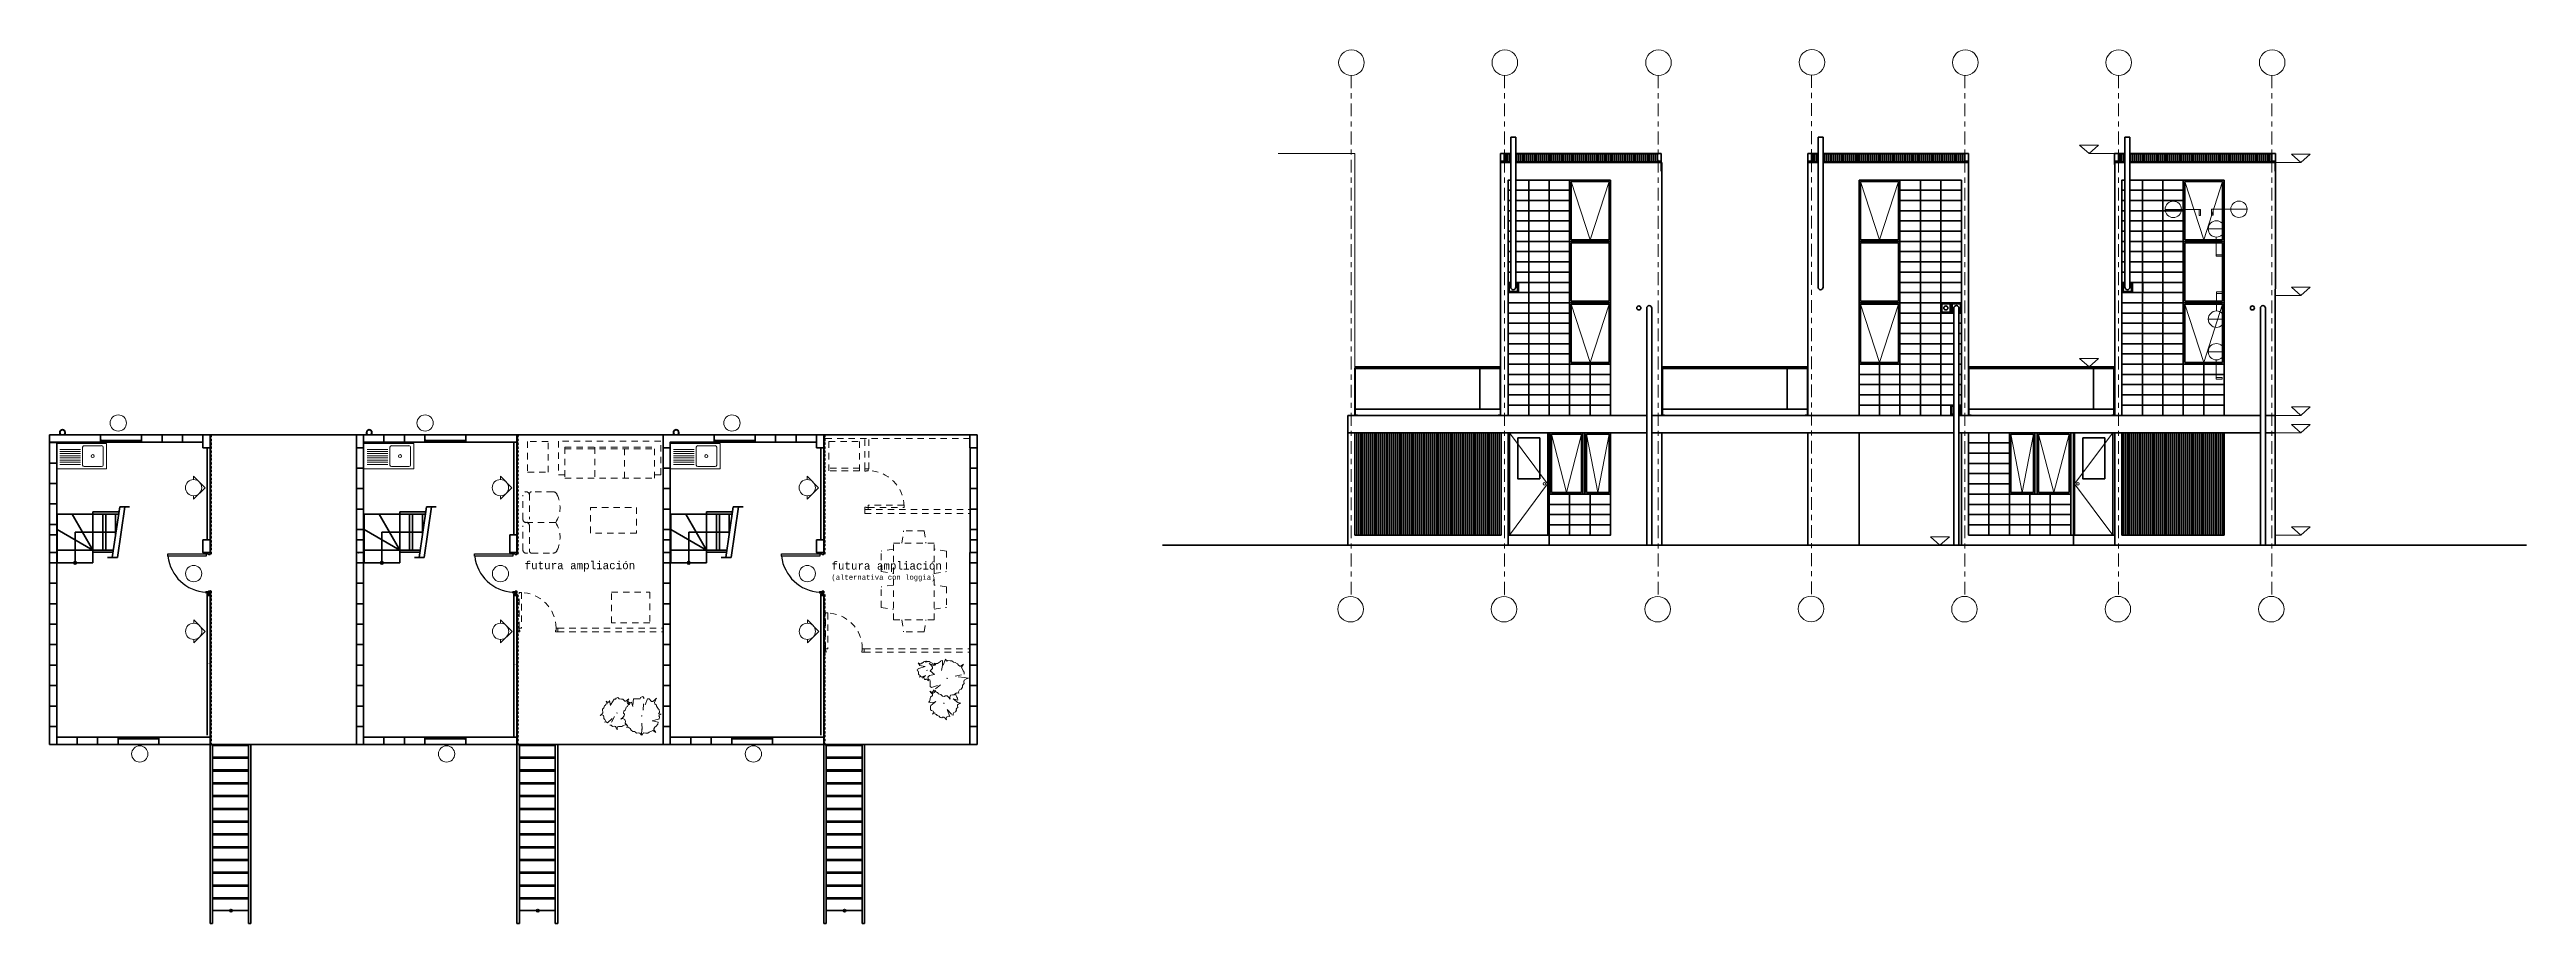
# Model space of a CAD drawing. Header units: metres. Extents: x -74.1 to 15, y -108.3 to -10.
# Drawn here: x -33.41 to 15.02, y -70.65 to -53.57 of the extents above; entities that cross this region are included whole.
import ezdxf

# ---------------------------------------------------------------- set-up
doc = ezdxf.new("R2010")
doc.units = ezdxf.units.M
doc.header["$LTSCALE"] = 5
doc.header["$MEASUREMENT"] = 0
doc.linetypes.add('CENTER', pattern=[2, 1.25, -0.25, 0.25, -0.25])
doc.linetypes.add('HIDDEN', pattern=[0.375, 0.25, -0.125])
for name, color, linetype, lineweight in [('A-ANNO-SYMB', 3, 'Continuous', 18), ('A-DOOR-FULL', 4, 'Continuous', 25), ('A-ELEV-MBE1', 7, 'Continuous', 35), ('A-FLOR-LEVL', 7, 'Continuous', 35), ('A-FLOR-OVHD', 3, 'HIDDEN', 18), ('A-FURN', 8, 'Continuous', 18), ('A-GLAZ-FULL', 4, 'Continuous', 25), ('A-SECT-MCUT', 7, 'Continuous', 35), ('A-WALL-FULL', 7, 'Continuous', 35)]:
    doc.layers.add(name, color=color, linetype=linetype, lineweight=lineweight)
doc.styles.add('planta 2$0$COTAS', font='romans.shx', dxfattribs={"height": 0.07})

msp = doc.modelspace()

# ---------------------------------------------------------------- texts
at = {"layer": 'A-FLOR-OVHD', "ltscale": 0.1, "char_height": 0.15, "attachment_point": 1, "style": 'planta 2$0$COTAS'}
for s, insert, width in [('{\\fMonospac821 BT|b0|i0|c0|p49;futura ampliación}', (-24.123, -63.576), 2.86842), ('{\\fMonospac821 BT|b0|i0|c0|p49;futura ampliación\\P\\H0.6667x;(alternativa con loggia)}', (-18.124, -63.583), 4.1791)]:
    msp.add_mtext(s, dxfattribs=dict(at, insert=insert, width=width))

# ---------------------------------------------------------------- linework, layer by layer
at = {"layer": 'A-ANNO-SYMB', "linetype": 'CENTER', "ltscale": 0.04}
for p, q in [((-7.958, -54.071), (-7.958, -64.258)), ((-4.963, -54.071), (-4.963, -64.258)), ((-1.958, -54.071), (-1.958, -64.258)), ((1.042, -54.065), (1.042, -64.258)), ((4.042, -54.071), (4.042, -64.258)), ((7.042, -54.071), (7.042, -64.258)), ((10.042, -54.071), (10.042, -64.258))]:
    msp.add_line(p, q, dxfattribs=at)
at = {"layer": 'A-ANNO-SYMB', "ltscale": 0.8}
for p, q in [((-7.888, -55.598), (-9.388, -55.598)), ((-7.888, -55.598), (-7.888, -60.718)), ((6.969, -55.598), (6.469, -55.598)), ((-3.658, -56.148), (-3.288, -57.288)), ((-3.288, -57.288), (-2.918, -56.148)), ((2.002, -56.148), (2.372, -57.288)), ((2.372, -57.288), (2.742, -56.148)), ((8.342, -56.148), (8.712, -57.288)), ((8.712, -57.288), (9.082, -56.148)), ((10.612, -55.778), (10.112, -55.778)), ((-3.658, -58.548), (-3.288, -59.688)), ((-3.288, -59.688), (-2.918, -58.548)), ((2.002, -58.548), (2.372, -59.688)), ((2.372, -59.688), (2.742, -58.548)), ((8.342, -58.548), (8.712, -59.688)), ((8.712, -59.688), (9.082, -58.548)), ((10.612, -58.378), (10.112, -58.378)), ((10.612, -60.718), (10.112, -60.718)), ((-4.044, -61.088), (-3.751, -62.228)), ((-3.751, -62.228), (-3.458, -61.088)), ((-3.358, -61.088), (-3.138, -62.228)), ((-3.138, -62.228), (-2.918, -61.088)), ((5.162, -62.228), (4.942, -61.088)), ((5.382, -61.088), (5.162, -62.228)), ((5.782, -62.228), (5.482, -61.088)), ((6.082, -61.088), (5.782, -62.228)), ((10.612, -61.058), (10.112, -61.058)), ((10.612, -63.058), (10.112, -63.058))]:
    msp.add_line(p, q, dxfattribs=at)
at = {"layer": 'A-ANNO-SYMB'}
for p, q in [((7.956, -56.692), (8.276, -56.692)), ((8.62, -56.692), (8.276, -56.692)), ((8.799, -57.074), (9.119, -57.074)), ((8.896, -56.69), (9.241, -56.69)), ((9.241, -56.69), (9.561, -56.69)), ((8.954, -57.578), (8.954, -57.234)), ((8.962, -58.334), (8.962, -58.679)), ((8.801, -58.838), (9.121, -58.838)), ((8.799, -59.474), (9.119, -59.474)), ((8.954, -59.978), (8.954, -59.634)), ((-30.598, -61.907), (-30.598, -61.973)), ((-30.598, -61.907), (-30.374, -62.132)), ((-24.598, -61.907), (-24.374, -62.132)), ((-24.598, -61.907), (-24.598, -61.973)), ((-18.598, -61.907), (-18.374, -62.132)), ((-18.598, -61.907), (-18.598, -61.973)), ((-30.598, -62.357), (-30.374, -62.132)), ((-30.598, -62.291), (-30.598, -62.357)), ((-24.598, -62.357), (-24.374, -62.132)), ((-24.598, -62.291), (-24.598, -62.357)), ((-18.598, -62.357), (-18.374, -62.132)), ((-18.598, -62.291), (-18.598, -62.357)), ((-30.595, -64.716), (-30.595, -64.782)), ((-30.595, -64.716), (-30.37, -64.941)), ((-24.595, -64.716), (-24.595, -64.782)), ((-24.595, -64.716), (-24.37, -64.941)), ((-18.595, -64.716), (-18.595, -64.782)), ((-18.595, -64.716), (-18.37, -64.941)), ((-30.595, -65.166), (-30.37, -64.941)), ((-30.595, -65.1), (-30.595, -65.166)), ((-24.595, -65.166), (-24.37, -64.941)), ((-24.595, -65.1), (-24.595, -65.166)), ((-18.595, -65.166), (-18.37, -64.941)), ((-18.595, -65.1), (-18.595, -65.166))]:
    msp.add_line(p, q, dxfattribs=at)
for points in [[(6.469, -55.598), (6.285, -55.435), (6.653, -55.435)], [(10.612, -55.778), (10.428, -55.615), (10.796, -55.615)], [(8.62, -56.692), (8.62, -56.81), (8.65, -56.81), (8.65, -56.692)], [(8.896, -56.69), (8.896, -56.808), (8.867, -56.808), (8.867, -56.69)], [(8.954, -57.578), (9.072, -57.578), (9.072, -57.608), (8.954, -57.608)], [(8.962, -58.334), (9.08, -58.334), (9.08, -58.305), (8.962, -58.305)], [(10.612, -58.378), (10.428, -58.215), (10.796, -58.215)], [(6.469, -59.768), (6.285, -59.605), (6.653, -59.605)], [(8.954, -59.978), (9.072, -59.978), (9.072, -60.008), (8.954, -60.008)], [(10.612, -60.718), (10.428, -60.555), (10.796, -60.555)], [(10.612, -61.058), (10.428, -60.895), (10.796, -60.895)], [(10.612, -63.058), (10.428, -62.895), (10.796, -62.895)], [(3.553, -63.258), (3.369, -63.095), (3.737, -63.095)]]:
    msp.add_lwpolyline(points, close=True, dxfattribs=at)
at = {"layer": 'A-ANNO-SYMB', "ltscale": 0.8}
for points in [[(-4.863, -61.058), (-4.119, -62.058), (-4.863, -63.058)], [(6.937, -61.058), (6.187, -62.058), (6.937, -63.058)]]:
    msp.add_lwpolyline(points, dxfattribs=at)
at = {"layer": 'A-ANNO-SYMB'}
for centre, radius in [((-7.955, -53.823), 0.25), ((-4.955, -53.823), 0.25), ((-1.95, -53.823), 0.25), ((1.05, -53.817), 0.25), ((4.05, -53.822), 0.25), ((7.05, -53.822), 0.25), ((10.05, -53.822), 0.25), ((8.116, -56.692), 0.16), ((9.401, -56.69), 0.16), ((8.959, -57.074), 0.16), ((8.961, -58.838), 0.16), ((8.959, -59.474), 0.16), ((-32.07, -60.868), 0.159), ((-26.07, -60.868), 0.159), ((-20.07, -60.868), 0.159), ((-30.598, -62.132), 0.159), ((-24.598, -62.132), 0.159), ((-18.598, -62.132), 0.159), ((-30.596, -63.812), 0.159), ((-24.596, -63.812), 0.159), ((-18.596, -63.812), 0.159), ((-7.972, -64.508), 0.25), ((-4.972, -64.508), 0.25), ((-1.967, -64.508), 0.25), ((1.033, -64.502), 0.25), ((4.033, -64.507), 0.25), ((7.033, -64.507), 0.25), ((10.033, -64.507), 0.25), ((-30.595, -64.941), 0.159), ((-24.595, -64.941), 0.159), ((-18.595, -64.941), 0.159), ((-31.65, -67.337), 0.159), ((-25.65, -67.337), 0.159), ((-19.65, -67.337), 0.159)]:
    msp.add_circle(centre, radius, dxfattribs=at)
at = {"layer": 'A-ANNO-SYMB', "ltscale": 0.8}
for centre in [(-4.184, -62.058), (6.252, -62.058)]:
    msp.add_circle(centre, 0.025, dxfattribs=at)
at = {"layer": 'A-DOOR-FULL'}
for points in [[(-31.102, -63.426), (-30.352, -63.426), (-30.352, -63.471), (-31.102, -63.471)], [(-25.102, -63.426), (-24.352, -63.426), (-24.352, -63.471), (-25.102, -63.471)], [(-19.102, -63.426), (-18.352, -63.426), (-18.352, -63.471), (-19.102, -63.471)]]:
    msp.add_lwpolyline(points, close=True, dxfattribs=at)
for centre in [(-30.308, -63.379), (-24.308, -63.379), (-18.308, -63.379)]:
    msp.add_arc(centre, 0.798, 186.6363, 266.9067, dxfattribs=at)
at = {"layer": 'A-ELEV-MBE1'}
for p, q in [((-4.967, -55.598), (-5.041, -55.598)), ((-5.041, -55.817), (-5.041, -55.598)), ((-4.977, -55.598), (-4.841, -55.598)), ((-4.967, -55.608), (-4.841, -55.608)), ((-4.967, -55.754), (-4.967, -55.608)), ((-4.939, -55.772), (-4.939, -55.608)), ((-4.911, -55.754), (-4.911, -55.608)), ((-4.873, -55.773), (-4.873, -55.608)), ((-4.841, -55.278), (-4.741, -55.278)), ((-4.841, -55.278), (-4.841, -58.212)), ((-4.741, -55.278), (-4.741, -58.212)), ((-4.741, -55.598), (-1.969, -55.598)), ((-4.741, -55.608), (-1.969, -55.608)), ((-4.721, -55.773), (-4.721, -55.608)), ((-4.683, -55.754), (-4.683, -55.608)), ((-4.644, -55.773), (-4.644, -55.608)), ((-4.606, -55.754), (-4.606, -55.608)), ((-4.568, -55.773), (-4.568, -55.608)), ((-4.53, -55.754), (-4.53, -55.608)), ((-4.492, -55.773), (-4.492, -55.608)), ((-4.454, -55.754), (-4.454, -55.608)), ((-4.416, -55.773), (-4.416, -55.608)), ((-4.378, -55.754), (-4.378, -55.608)), ((-4.34, -55.773), (-4.34, -55.608)), ((-4.302, -55.755), (-4.302, -55.608)), ((-4.263, -55.773), (-4.263, -55.608)), ((-4.225, -55.755), (-4.225, -55.608)), ((-4.187, -55.773), (-4.187, -55.608)), ((-4.149, -55.754), (-4.149, -55.608)), ((-4.111, -55.773), (-4.111, -55.608)), ((-4.073, -55.755), (-4.073, -55.608)), ((-4.058, -55.767), (-4.058, -55.608)), ((-4.035, -55.773), (-4.035, -55.608)), ((-4.035, -55.773), (-4.035, -55.638)), ((-3.997, -55.754), (-3.997, -55.608)), ((-3.997, -55.755), (-3.997, -55.625)), ((-3.959, -55.773), (-3.959, -55.608)), ((-3.959, -55.773), (-3.959, -55.625)), ((-3.921, -55.754), (-3.921, -55.608)), ((-3.883, -55.773), (-3.883, -55.608)), ((-3.844, -55.754), (-3.844, -55.608)), ((-3.806, -55.773), (-3.806, -55.608)), ((-3.768, -55.754), (-3.768, -55.608)), ((-3.73, -55.773), (-3.73, -55.608)), ((-3.692, -55.754), (-3.692, -55.608)), ((-3.654, -55.773), (-3.654, -55.608)), ((-3.616, -55.755), (-3.616, -55.608)), ((-3.578, -55.773), (-3.578, -55.608)), ((-3.54, -55.755), (-3.54, -55.608)), ((-3.502, -55.773), (-3.502, -55.608)), ((-3.463, -55.755), (-3.463, -55.608)), ((-3.425, -55.773), (-3.425, -55.608)), ((-3.387, -55.755), (-3.387, -55.608)), ((-3.349, -55.773), (-3.349, -55.608)), ((-3.311, -55.755), (-3.311, -55.608)), ((-3.273, -55.773), (-3.273, -55.608)), ((-3.235, -55.755), (-3.235, -55.608)), ((-3.197, -55.773), (-3.197, -55.608)), ((-3.159, -55.755), (-3.159, -55.608)), ((-3.121, -55.773), (-3.121, -55.608)), ((-3.082, -55.755), (-3.082, -55.608)), ((-3.044, -55.773), (-3.044, -55.608)), ((-3.006, -55.755), (-3.006, -55.608)), ((-2.991, -55.767), (-2.991, -55.608)), ((-2.968, -55.773), (-2.968, -55.608)), ((-2.968, -55.773), (-2.968, -55.638)), ((-2.93, -55.755), (-2.93, -55.608)), ((-2.892, -55.773), (-2.892, -55.608)), ((-2.854, -55.755), (-2.854, -55.608)), ((-2.816, -55.773), (-2.816, -55.608)), ((-2.778, -55.755), (-2.778, -55.608)), ((-2.74, -55.773), (-2.74, -55.608)), ((-2.701, -55.755), (-2.701, -55.608)), ((-2.663, -55.773), (-2.663, -55.608)), ((-2.625, -55.755), (-2.625, -55.608)), ((-2.587, -55.773), (-2.587, -55.608)), ((-2.549, -55.755), (-2.549, -55.608)), ((-2.511, -55.773), (-2.511, -55.608)), ((-2.473, -55.755), (-2.473, -55.608)), ((-2.435, -55.773), (-2.435, -55.608)), ((-2.397, -55.755), (-2.397, -55.608)), ((-2.359, -55.773), (-2.359, -55.608)), ((-2.32, -55.755), (-2.32, -55.608)), ((-2.282, -55.773), (-2.282, -55.608)), ((-2.244, -55.755), (-2.244, -55.608)), ((-2.206, -55.773), (-2.206, -55.608)), ((-2.168, -55.755), (-2.168, -55.608)), ((-2.13, -55.773), (-2.13, -55.608)), ((-2.092, -55.755), (-2.092, -55.608)), ((-2.054, -55.773), (-2.054, -55.608)), ((-2.016, -55.755), (-2.016, -55.608)), ((-1.978, -55.773), (-1.978, -55.608)), ((-1.969, -55.598), (-1.896, -55.598)), ((-1.969, -55.754), (-1.969, -55.608)), ((-1.896, -55.942), (-1.896, -55.598)), ((1.043, -55.598), (0.969, -55.598)), ((0.969, -55.817), (0.969, -55.598)), ((1.033, -55.598), (1.169, -55.598)), ((1.043, -55.608), (1.169, -55.608)), ((1.043, -55.754), (1.043, -55.608)), ((1.071, -55.772), (1.071, -55.608)), ((1.099, -55.754), (1.099, -55.608)), ((1.137, -55.773), (1.137, -55.608)), ((1.169, -55.278), (1.169, -58.212)), ((1.169, -55.278), (1.269, -55.278)), ((1.269, -55.278), (1.269, -58.212)), ((1.269, -55.598), (4.041, -55.598)), ((1.269, -55.608), (4.041, -55.608)), ((1.289, -55.773), (1.289, -55.608)), ((1.327, -55.754), (1.327, -55.608)), ((1.366, -55.773), (1.366, -55.608)), ((1.404, -55.754), (1.404, -55.608)), ((1.442, -55.773), (1.442, -55.608)), ((1.48, -55.754), (1.48, -55.608)), ((1.518, -55.773), (1.518, -55.608)), ((1.556, -55.754), (1.556, -55.608)), ((1.594, -55.773), (1.594, -55.608)), ((1.632, -55.754), (1.632, -55.608)), ((1.67, -55.773), (1.67, -55.608)), ((1.708, -55.755), (1.708, -55.608)), ((1.747, -55.773), (1.747, -55.608)), ((1.785, -55.755), (1.785, -55.608)), ((1.823, -55.773), (1.823, -55.608)), ((1.861, -55.754), (1.861, -55.608)), ((1.899, -55.773), (1.899, -55.608)), ((1.937, -55.755), (1.937, -55.608)), ((1.952, -55.767), (1.952, -55.608)), ((1.975, -55.773), (1.975, -55.608)), ((1.975, -55.773), (1.975, -55.638)), ((2.013, -55.754), (2.013, -55.608)), ((2.013, -55.755), (2.013, -55.625)), ((2.051, -55.773), (2.051, -55.608)), ((2.051, -55.773), (2.051, -55.625)), ((2.089, -55.754), (2.089, -55.608)), ((2.127, -55.773), (2.127, -55.608)), ((2.166, -55.754), (2.166, -55.608)), ((2.204, -55.773), (2.204, -55.608)), ((2.242, -55.754), (2.242, -55.608)), ((2.28, -55.773), (2.28, -55.608)), ((2.318, -55.754), (2.318, -55.608)), ((2.356, -55.773), (2.356, -55.608)), ((2.394, -55.755), (2.394, -55.608)), ((2.432, -55.773), (2.432, -55.608)), ((2.47, -55.755), (2.47, -55.608)), ((2.508, -55.773), (2.508, -55.608)), ((2.547, -55.755), (2.547, -55.608)), ((2.585, -55.773), (2.585, -55.608)), ((2.623, -55.755), (2.623, -55.608)), ((2.661, -55.773), (2.661, -55.608)), ((2.699, -55.755), (2.699, -55.608)), ((2.737, -55.773), (2.737, -55.608)), ((2.775, -55.755), (2.775, -55.608)), ((2.813, -55.773), (2.813, -55.608)), ((2.851, -55.755), (2.851, -55.608)), ((2.889, -55.773), (2.889, -55.608)), ((2.928, -55.755), (2.928, -55.608)), ((2.966, -55.773), (2.966, -55.608)), ((3.004, -55.755), (3.004, -55.608)), ((3.019, -55.767), (3.019, -55.608)), ((3.042, -55.773), (3.042, -55.608)), ((3.042, -55.773), (3.042, -55.638)), ((3.08, -55.755), (3.08, -55.608)), ((3.118, -55.773), (3.118, -55.608)), ((3.156, -55.755), (3.156, -55.608)), ((3.194, -55.773), (3.194, -55.608)), ((3.232, -55.755), (3.232, -55.608)), ((3.27, -55.773), (3.27, -55.608)), ((3.309, -55.755), (3.309, -55.608)), ((3.347, -55.773), (3.347, -55.608)), ((3.385, -55.755), (3.385, -55.608)), ((3.423, -55.773), (3.423, -55.608)), ((3.461, -55.755), (3.461, -55.608)), ((3.499, -55.773), (3.499, -55.608)), ((3.537, -55.755), (3.537, -55.608)), ((3.575, -55.773), (3.575, -55.608)), ((3.613, -55.755), (3.613, -55.608)), ((3.651, -55.773), (3.651, -55.608)), ((3.69, -55.755), (3.69, -55.608)), ((3.728, -55.773), (3.728, -55.608)), ((3.766, -55.755), (3.766, -55.608)), ((3.804, -55.773), (3.804, -55.608)), ((3.842, -55.755), (3.842, -55.608)), ((3.88, -55.773), (3.88, -55.608)), ((3.918, -55.755), (3.918, -55.608)), ((3.956, -55.773), (3.956, -55.608)), ((3.994, -55.755), (3.994, -55.608)), ((4.032, -55.773), (4.032, -55.608)), ((4.041, -55.598), (4.114, -55.598)), ((4.041, -55.754), (4.041, -55.608)), ((4.114, -55.942), (4.114, -55.598)), ((7.043, -55.598), (6.969, -55.598)), ((6.969, -55.817), (6.969, -55.598)), ((7.033, -55.598), (7.169, -55.598)), ((7.043, -55.608), (7.169, -55.608)), ((7.043, -55.754), (7.043, -55.608)), ((7.071, -55.772), (7.071, -55.608)), ((7.099, -55.754), (7.099, -55.608)), ((7.137, -55.773), (7.137, -55.608)), ((7.169, -55.278), (7.169, -58.212)), ((7.169, -55.278), (7.269, -55.278)), ((7.269, -55.278), (7.269, -58.212)), ((7.269, -55.598), (10.041, -55.598)), ((7.269, -55.608), (10.041, -55.608)), ((7.289, -55.773), (7.289, -55.608)), ((7.327, -55.754), (7.327, -55.608)), ((7.366, -55.773), (7.366, -55.608)), ((7.404, -55.754), (7.404, -55.608)), ((7.442, -55.773), (7.442, -55.608)), ((7.48, -55.754), (7.48, -55.608)), ((7.518, -55.773), (7.518, -55.608)), ((7.556, -55.754), (7.556, -55.608)), ((7.594, -55.773), (7.594, -55.608)), ((7.632, -55.754), (7.632, -55.608)), ((7.67, -55.773), (7.67, -55.608)), ((7.708, -55.755), (7.708, -55.608)), ((7.747, -55.773), (7.747, -55.608)), ((7.785, -55.755), (7.785, -55.608)), ((7.823, -55.773), (7.823, -55.608)), ((7.861, -55.754), (7.861, -55.608)), ((7.899, -55.773), (7.899, -55.608)), ((7.937, -55.755), (7.937, -55.608)), ((7.952, -55.767), (7.952, -55.608)), ((7.975, -55.773), (7.975, -55.608)), ((7.975, -55.773), (7.975, -55.638)), ((8.013, -55.754), (8.013, -55.608)), ((8.013, -55.755), (8.013, -55.625)), ((8.051, -55.773), (8.051, -55.608)), ((8.051, -55.773), (8.051, -55.625)), ((8.089, -55.754), (8.089, -55.608)), ((8.127, -55.773), (8.127, -55.608)), ((8.166, -55.754), (8.166, -55.608)), ((8.204, -55.773), (8.204, -55.608)), ((8.242, -55.754), (8.242, -55.608)), ((8.28, -55.773), (8.28, -55.608)), ((8.318, -55.754), (8.318, -55.608)), ((8.356, -55.773), (8.356, -55.608)), ((8.394, -55.755), (8.394, -55.608)), ((8.432, -55.773), (8.432, -55.608)), ((8.47, -55.755), (8.47, -55.608)), ((8.508, -55.773), (8.508, -55.608)), ((8.547, -55.755), (8.547, -55.608)), ((8.585, -55.773), (8.585, -55.608)), ((8.623, -55.755), (8.623, -55.608)), ((8.661, -55.773), (8.661, -55.608)), ((8.699, -55.755), (8.699, -55.608)), ((8.737, -55.773), (8.737, -55.608)), ((8.775, -55.755), (8.775, -55.608)), ((8.813, -55.773), (8.813, -55.608)), ((8.851, -55.755), (8.851, -55.608)), ((8.889, -55.773), (8.889, -55.608)), ((8.928, -55.755), (8.928, -55.608)), ((8.966, -55.773), (8.966, -55.608)), ((9.004, -55.755), (9.004, -55.608)), ((9.019, -55.767), (9.019, -55.608)), ((9.042, -55.773), (9.042, -55.608)), ((9.042, -55.773), (9.042, -55.638)), ((9.08, -55.755), (9.08, -55.608)), ((9.118, -55.773), (9.118, -55.608)), ((9.156, -55.755), (9.156, -55.608)), ((9.194, -55.773), (9.194, -55.608)), ((9.232, -55.755), (9.232, -55.608)), ((9.27, -55.773), (9.27, -55.608)), ((9.309, -55.755), (9.309, -55.608)), ((9.347, -55.773), (9.347, -55.608)), ((9.385, -55.755), (9.385, -55.608)), ((9.423, -55.773), (9.423, -55.608)), ((9.461, -55.755), (9.461, -55.608)), ((9.499, -55.773), (9.499, -55.608)), ((9.537, -55.755), (9.537, -55.608)), ((9.575, -55.773), (9.575, -55.608)), ((9.613, -55.755), (9.613, -55.608)), ((9.651, -55.773), (9.651, -55.608)), ((9.69, -55.755), (9.69, -55.608)), ((9.728, -55.773), (9.728, -55.608)), ((9.766, -55.755), (9.766, -55.608)), ((9.804, -55.773), (9.804, -55.608)), ((9.842, -55.755), (9.842, -55.608)), ((9.88, -55.773), (9.88, -55.608)), ((9.918, -55.755), (9.918, -55.608)), ((9.956, -55.773), (9.956, -55.608)), ((9.994, -55.755), (9.994, -55.608)), ((10.032, -55.773), (10.032, -55.608)), ((10.041, -55.598), (10.114, -55.598)), ((10.041, -55.754), (10.041, -55.608)), ((10.114, -55.942), (10.114, -55.598)), ((-4.967, -55.752), (-5.041, -55.752)), ((-5.038, -55.817), (-5.041, -55.817)), ((-5.038, -55.754), (-5.038, -55.817)), ((-4.977, -55.754), (-5.038, -55.754)), ((-4.841, -55.778), (-5.038, -55.778)), ((-4.841, -55.778), (-5.038, -55.778)), ((-5.015, -55.77), (-5.015, -55.754)), ((-4.977, -55.754), (-4.967, -55.754)), ((-4.841, -56.118), (-4.888, -56.118)), ((-4.841, -56.118), (-4.888, -56.118)), ((-1.888, -55.778), (-4.741, -55.778)), ((-1.888, -55.778), (-4.741, -55.778)), ((-1.898, -55.778), (-4.741, -55.778)), ((-1.898, -55.778), (-4.741, -55.778)), ((-2.888, -56.118), (-4.741, -56.118)), ((-4.054, -55.763), (-4.058, -55.767)), ((-3.94, -55.764), (-3.936, -55.767)), ((-3.688, -57.318), (-3.688, -56.118)), ((-3.188, -56.118), (-3.688, -56.118)), ((-3.688, -56.118), (-3.188, -56.118)), ((-2.918, -56.148), (-3.658, -56.148)), ((-3.658, -57.288), (-3.658, -56.148)), ((-3.188, -56.118), (-2.888, -56.118)), ((-2.888, -56.118), (-3.188, -56.118)), ((-2.987, -55.763), (-2.991, -55.767)), ((-2.949, -55.764), (-2.945, -55.767)), ((-2.918, -57.288), (-2.918, -56.148)), ((-2.888, -56.118), (-2.888, -60.718)), ((-2.888, -57.318), (-2.888, -56.118)), ((-1.969, -55.752), (-1.896, -55.752)), ((-1.969, -55.754), (-1.898, -55.754)), ((-1.901, -55.773), (-1.901, -55.754)), ((-1.898, -55.942), (-1.898, -55.744)), ((-1.896, -55.942), (-1.898, -55.942)), ((1.043, -55.752), (0.969, -55.752)), ((0.972, -55.817), (0.969, -55.817)), ((0.972, -55.754), (0.972, -55.817)), ((1.033, -55.754), (0.972, -55.754)), ((1.169, -55.778), (0.972, -55.778)), ((1.169, -55.778), (0.972, -55.778)), ((0.995, -55.77), (0.995, -55.754)), ((1.033, -55.754), (1.043, -55.754)), ((4.112, -55.778), (1.269, -55.778)), ((4.112, -55.778), (1.269, -55.778)), ((4.112, -55.778), (1.269, -55.778)), ((4.112, -55.778), (1.269, -55.778)), ((1.956, -55.763), (1.952, -55.767)), ((3.972, -56.118), (1.972, -56.118)), ((1.972, -56.118), (1.972, -60.718)), ((1.972, -56.118), (2.472, -56.118)), ((1.972, -57.318), (1.972, -56.118)), ((2.472, -56.118), (1.972, -56.118)), ((2.002, -57.288), (2.002, -56.148)), ((2.742, -56.148), (2.002, -56.148)), ((2.07, -55.764), (2.074, -55.767)), ((2.772, -56.118), (2.472, -56.118)), ((2.472, -56.118), (2.772, -56.118)), ((2.742, -57.288), (2.742, -56.148)), ((2.772, -57.318), (2.772, -56.118)), ((3.023, -55.763), (3.019, -55.767)), ((3.061, -55.764), (3.065, -55.767)), ((3.972, -56.118), (3.972, -60.718)), ((4.041, -55.752), (4.114, -55.752)), ((4.041, -55.754), (4.112, -55.754)), ((4.109, -55.773), (4.109, -55.754)), ((4.112, -55.942), (4.112, -55.744)), ((4.114, -55.942), (4.112, -55.942)), ((7.043, -55.752), (6.969, -55.752)), ((6.972, -55.817), (6.969, -55.817)), ((7.033, -55.754), (6.972, -55.754)), ((6.972, -55.754), (6.972, -55.817)), ((7.169, -55.778), (6.972, -55.778)), ((6.995, -55.77), (6.995, -55.754)), ((7.033, -55.754), (7.043, -55.754)), ((10.112, -55.778), (7.269, -55.778)), ((10.112, -55.778), (7.269, -55.778)), ((9.112, -56.118), (7.269, -56.118)), ((7.956, -55.763), (7.952, -55.767)), ((8.07, -55.764), (8.074, -55.767)), ((8.312, -57.318), (8.312, -56.118)), ((8.812, -56.118), (8.312, -56.118)), ((8.312, -56.118), (8.812, -56.118)), ((9.082, -56.148), (8.342, -56.148)), ((8.342, -57.288), (8.342, -56.148)), ((8.812, -56.118), (9.112, -56.118)), ((9.112, -56.118), (8.812, -56.118)), ((9.023, -55.763), (9.019, -55.767)), ((9.061, -55.764), (9.065, -55.767)), ((9.082, -57.288), (9.082, -56.148)), ((9.112, -57.318), (9.112, -56.118)), ((10.041, -55.752), (10.114, -55.752)), ((10.041, -55.754), (10.112, -55.754)), ((10.109, -55.773), (10.109, -55.754)), ((10.112, -55.942), (10.112, -55.744)), ((10.114, -55.942), (10.112, -55.942)), ((-4.888, -56.318), (-4.888, -60.718)), ((-4.841, -56.318), (-4.888, -56.318)), ((-4.841, -56.318), (-4.888, -56.318)), ((-3.688, -57.348), (-3.688, -56.318)), ((7.112, -56.318), (7.112, -60.718)), ((8.312, -57.348), (8.312, -56.318)), ((9.112, -56.318), (9.112, -60.718)), ((9.112, -57.348), (9.112, -56.318)), ((-3.688, -57.318), (-3.188, -57.318)), ((-3.188, -57.318), (-3.688, -57.318)), ((-3.188, -57.318), (-3.688, -57.318)), ((-3.688, -58.568), (-3.688, -57.348)), ((-3.658, -57.288), (-2.918, -57.288)), ((-3.658, -57.288), (-2.918, -57.288)), ((-3.658, -58.488), (-3.658, -57.348)), ((-3.658, -57.348), (-3.218, -57.348)), ((-2.918, -57.348), (-3.218, -57.348)), ((-2.888, -57.318), (-3.188, -57.318)), ((-3.188, -57.318), (-2.888, -57.318)), ((-3.188, -57.318), (-2.888, -57.318)), ((-2.918, -58.488), (-2.918, -57.348)), ((-2.888, -58.568), (-2.888, -57.318)), ((1.972, -58.568), (1.972, -57.268)), ((1.972, -57.318), (2.472, -57.318)), ((2.472, -57.318), (1.972, -57.318)), ((2.472, -57.318), (1.972, -57.318)), ((2.472, -57.318), (1.972, -57.318)), ((1.972, -57.318), (2.472, -57.318)), ((2.002, -57.288), (2.742, -57.288)), ((2.002, -57.288), (2.742, -57.288)), ((2.002, -57.288), (2.742, -57.288)), ((2.002, -58.488), (2.002, -57.348)), ((2.002, -57.348), (2.442, -57.348)), ((2.742, -57.348), (2.442, -57.348)), ((2.772, -57.318), (2.472, -57.318)), ((2.472, -57.318), (2.772, -57.318)), ((2.772, -57.318), (2.472, -57.318)), ((2.472, -57.318), (2.772, -57.318)), ((2.472, -57.318), (2.772, -57.318)), ((2.742, -58.488), (2.742, -57.348)), ((2.772, -58.568), (2.772, -57.268)), ((8.811, -57.318), (8.311, -57.318)), ((8.312, -57.318), (8.812, -57.318)), ((8.812, -57.318), (8.312, -57.318)), ((8.312, -57.318), (8.812, -57.318)), ((8.812, -57.318), (8.312, -57.318)), ((8.812, -57.318), (8.312, -57.318)), ((8.312, -57.318), (8.812, -57.318)), ((8.312, -58.568), (8.312, -57.348)), ((8.341, -57.288), (9.081, -57.288)), ((8.342, -57.288), (9.082, -57.288)), ((8.342, -57.288), (9.082, -57.288)), ((8.342, -57.288), (9.082, -57.288)), ((8.342, -58.488), (8.342, -57.348)), ((8.342, -57.348), (8.782, -57.348)), ((9.082, -57.348), (8.782, -57.348)), ((8.811, -57.318), (9.111, -57.318)), ((9.112, -57.318), (8.812, -57.318)), ((8.812, -57.318), (9.112, -57.318)), ((8.812, -57.318), (9.112, -57.318)), ((8.812, -57.318), (9.112, -57.318)), ((9.112, -57.318), (8.812, -57.318)), ((9.112, -57.318), (8.812, -57.318)), ((9.082, -58.488), (9.082, -57.348)), ((9.112, -58.568), (9.112, -57.348)), ((-3.688, -58.518), (-3.188, -58.518)), ((-3.188, -58.518), (-3.688, -58.518)), ((-3.688, -59.718), (-3.688, -58.568)), ((-3.218, -58.488), (-3.658, -58.488)), ((-3.658, -59.688), (-3.658, -58.548)), ((-2.918, -58.548), (-3.658, -58.548)), ((-3.218, -58.488), (-2.918, -58.488)), ((-2.888, -58.518), (-3.188, -58.518)), ((-3.188, -58.518), (-2.888, -58.518)), ((-2.918, -59.688), (-2.918, -58.548)), ((-2.888, -59.718), (-2.888, -58.568)), ((1.972, -58.518), (2.472, -58.518)), ((2.472, -58.518), (1.972, -58.518)), ((1.972, -59.718), (1.972, -58.568)), ((2.442, -58.488), (2.002, -58.488)), ((2.742, -58.548), (2.002, -58.548)), ((2.002, -58.548), (2.442, -58.548)), ((2.002, -59.688), (2.002, -58.548)), ((2.442, -58.488), (2.742, -58.488)), ((2.772, -58.518), (2.472, -58.518)), ((2.472, -58.518), (2.772, -58.518)), ((2.742, -59.688), (2.742, -58.548)), ((2.772, -59.718), (2.772, -58.568)), ((8.812, -58.518), (8.312, -58.518)), ((8.312, -58.518), (8.812, -58.518)), ((8.312, -59.718), (8.312, -58.568)), ((8.782, -58.488), (8.342, -58.488)), ((8.342, -59.688), (8.342, -58.548)), ((8.342, -58.548), (8.782, -58.548)), ((9.082, -58.548), (8.342, -58.548)), ((8.782, -58.488), (9.082, -58.488)), ((8.812, -58.518), (9.112, -58.518)), ((9.112, -58.518), (8.812, -58.518)), ((9.082, -59.688), (9.082, -58.548)), ((9.112, -59.718), (9.112, -58.568)), ((-2.181, -58.623), (-2.181, -63.258)), ((-2.081, -58.623), (-2.081, -63.258)), ((3.824, -58.623), (3.824, -63.258)), ((3.924, -58.623), (3.924, -63.258)), ((9.819, -58.623), (9.819, -63.258)), ((9.919, -58.623), (9.919, -63.258)), ((-7.888, -59.768), (-5.038, -59.768)), ((-7.888, -59.798), (-5.038, -59.798)), ((-7.888, -60.598), (-7.888, -59.798)), ((-7.883, -60.598), (-7.883, -59.798)), ((-7.88, -59.801), (-5.046, -59.801)), ((-7.88, -60.595), (-7.88, -59.801)), ((-5.443, -60.595), (-5.443, -59.801)), ((-5.046, -60.595), (-5.046, -59.801)), ((-5.043, -60.598), (-5.043, -59.798)), ((-3.188, -59.718), (-3.688, -59.718)), ((-3.658, -59.688), (-2.918, -59.688)), ((-3.188, -59.718), (-2.888, -59.718)), ((-1.888, -59.768), (0.972, -59.768)), ((-1.88, -59.798), (0.97, -59.798)), ((-1.88, -59.798), (-1.88, -60.718)), ((-1.88, -60.598), (-1.88, -59.798)), ((-1.875, -60.598), (-1.875, -59.798)), ((-1.872, -60.595), (-1.872, -59.801)), ((-1.872, -59.801), (0.962, -59.801)), ((0.565, -60.595), (0.565, -59.801)), ((0.962, -60.595), (0.962, -59.801)), ((0.965, -60.598), (0.965, -59.798)), ((0.97, -59.798), (0.97, -60.718)), ((2.472, -59.718), (1.972, -59.718)), ((2.002, -59.688), (2.742, -59.688)), ((2.472, -59.718), (2.772, -59.718)), ((4.112, -59.768), (6.962, -59.768)), ((4.112, -59.798), (6.962, -59.798)), ((4.112, -59.798), (4.112, -60.718)), ((4.112, -60.598), (4.112, -59.798)), ((4.117, -60.598), (4.117, -59.798)), ((4.12, -59.801), (6.954, -59.801)), ((4.12, -60.595), (4.12, -59.801)), ((6.557, -60.595), (6.557, -59.801)), ((6.954, -60.595), (6.954, -59.801)), ((6.957, -60.598), (6.957, -59.798)), ((6.962, -59.798), (6.962, -60.718)), ((6.962, -60.598), (6.962, -59.798)), ((8.812, -59.718), (8.312, -59.718)), ((8.342, -59.688), (9.082, -59.688)), ((8.782, -59.688), (8.342, -59.688)), ((8.812, -59.718), (9.112, -59.718)), ((9.112, -59.718), (9.112, -60.718)), ((-8.028, -60.718), (-5.038, -60.718)), ((-7.888, -60.598), (-7.888, -60.718)), ((-7.883, -60.598), (-5.043, -60.598)), ((-7.883, -60.598), (-7.883, -60.713)), ((-7.883, -60.713), (-7.838, -60.713)), ((-7.88, -60.595), (-5.046, -60.595)), ((-7.838, -60.713), (-7.838, -60.718)), ((-5.043, -60.713), (-5.088, -60.713)), ((-5.088, -60.713), (-5.088, -60.718)), ((-5.043, -60.598), (-5.043, -60.713)), ((-1.888, -60.718), (0.972, -60.718)), ((-1.88, -60.598), (-1.88, -60.718)), ((-1.875, -60.598), (-1.875, -60.713)), ((-1.875, -60.598), (0.965, -60.598)), ((-1.875, -60.713), (-1.83, -60.713)), ((-1.872, -60.595), (0.962, -60.595)), ((-1.83, -60.713), (-1.83, -60.718)), ((0.965, -60.713), (0.92, -60.713)), ((0.92, -60.713), (0.92, -60.718)), ((0.965, -60.598), (0.965, -60.713)), ((0.97, -60.598), (0.97, -60.718)), ((4.112, -60.598), (4.112, -60.718)), ((4.112, -60.718), (6.972, -60.718)), ((4.117, -60.598), (4.117, -60.713)), ((4.117, -60.598), (6.957, -60.598)), ((4.117, -60.713), (4.162, -60.713)), ((4.12, -60.595), (6.954, -60.595)), ((4.162, -60.713), (4.162, -60.718)), ((6.957, -60.713), (6.912, -60.713)), ((6.912, -60.713), (6.912, -60.718)), ((6.957, -60.598), (6.957, -60.713)), ((6.962, -60.598), (6.962, -60.718)), ((-2.181, -61.058), (-8.028, -61.058)), ((-7.888, -61.058), (-7.888, -63.058)), ((-7.85, -63.058), (-7.85, -61.058)), ((-7.812, -63.058), (-7.812, -61.058)), ((-7.774, -63.058), (-7.774, -61.058)), ((-7.736, -63.058), (-7.736, -61.058)), ((-7.698, -63.058), (-7.698, -61.058)), ((-7.66, -63.058), (-7.66, -61.058)), ((-7.622, -63.058), (-7.622, -61.058)), ((-7.584, -63.058), (-7.584, -61.058)), ((-7.545, -63.058), (-7.545, -61.058)), ((-7.507, -63.058), (-7.507, -61.058)), ((-7.469, -63.058), (-7.469, -61.058)), ((-7.431, -63.058), (-7.431, -61.058)), ((-7.393, -63.058), (-7.393, -61.058)), ((-7.355, -63.058), (-7.355, -61.058)), ((-7.317, -63.058), (-7.317, -61.058)), ((-7.279, -63.058), (-7.279, -61.058)), ((-7.241, -63.058), (-7.241, -61.058)), ((-7.203, -63.058), (-7.203, -61.058)), ((-7.164, -63.058), (-7.164, -61.058)), ((-7.126, -63.058), (-7.126, -61.058)), ((-7.088, -63.058), (-7.088, -61.058)), ((-7.05, -63.058), (-7.05, -61.058)), ((-7.012, -63.058), (-7.012, -61.058)), ((-6.974, -63.058), (-6.974, -61.058)), ((-6.974, -63.058), (-6.974, -61.058)), ((-6.936, -63.058), (-6.936, -61.058)), ((-6.936, -63.058), (-6.936, -61.058)), ((-6.898, -63.058), (-6.898, -61.058)), ((-6.898, -63.058), (-6.898, -61.058)), ((-6.86, -63.058), (-6.86, -61.058)), ((-6.86, -63.058), (-6.86, -61.058)), ((-6.822, -63.058), (-6.822, -61.058)), ((-6.822, -63.058), (-6.822, -61.058)), ((-6.783, -63.058), (-6.783, -61.058)), ((-6.783, -63.058), (-6.783, -61.058)), ((-6.745, -63.058), (-6.745, -61.058)), ((-6.707, -63.058), (-6.707, -61.058)), ((-6.669, -63.058), (-6.669, -61.058)), ((-6.631, -63.058), (-6.631, -61.058)), ((-6.593, -63.058), (-6.593, -61.058)), ((-6.555, -63.058), (-6.555, -61.058)), ((-6.517, -63.058), (-6.517, -61.058)), ((-6.479, -63.058), (-6.479, -61.058)), ((-6.441, -63.058), (-6.441, -61.058)), ((-6.402, -63.058), (-6.402, -61.058)), ((-6.364, -63.058), (-6.364, -61.058)), ((-6.326, -63.058), (-6.326, -61.058)), ((-6.288, -63.058), (-6.288, -61.058)), ((-6.25, -63.058), (-6.25, -61.058)), ((-6.212, -63.058), (-6.212, -61.058)), ((-6.174, -63.058), (-6.174, -61.058)), ((-6.136, -63.058), (-6.136, -61.058)), ((-6.136, -63.058), (-6.136, -61.058)), ((-6.098, -63.058), (-6.098, -61.058)), ((-6.098, -63.058), (-6.098, -61.058)), ((-6.059, -63.058), (-6.059, -61.058)), ((-6.059, -63.058), (-6.059, -61.058)), ((-6.021, -63.058), (-6.021, -61.058)), ((-6.021, -63.058), (-6.021, -61.058)), ((-5.983, -63.058), (-5.983, -61.058)), ((-5.983, -63.058), (-5.983, -61.058)), ((-5.945, -63.058), (-5.945, -61.058)), ((-5.945, -63.058), (-5.945, -61.058)), ((-5.907, -63.058), (-5.907, -61.058)), ((-5.907, -63.058), (-5.907, -61.058)), ((-5.869, -63.058), (-5.869, -61.058)), ((-5.869, -63.058), (-5.869, -61.058)), ((-5.831, -63.058), (-5.831, -61.058)), ((-5.793, -63.058), (-5.793, -61.058)), ((-5.755, -63.058), (-5.755, -61.058)), ((-5.717, -63.058), (-5.717, -61.058)), ((-5.678, -63.058), (-5.678, -61.058)), ((-5.64, -63.058), (-5.64, -61.058)), ((-5.602, -63.058), (-5.602, -61.058)), ((-5.564, -63.058), (-5.564, -61.058)), ((-5.526, -63.058), (-5.526, -61.058)), ((-5.488, -63.058), (-5.488, -61.058)), ((-5.45, -63.058), (-5.45, -61.058)), ((-5.412, -63.058), (-5.412, -61.058)), ((-5.374, -63.058), (-5.374, -61.058)), ((-5.336, -63.058), (-5.336, -61.058)), ((-5.297, -63.058), (-5.297, -61.058)), ((-5.259, -63.058), (-5.259, -61.058)), ((-5.221, -63.058), (-5.221, -61.058)), ((-5.183, -63.058), (-5.183, -61.058)), ((-5.145, -63.058), (-5.145, -61.058)), ((-5.107, -63.058), (-5.107, -61.058)), ((-5.069, -63.058), (-5.069, -61.058)), ((-5.028, -61.058), (-5.028, -63.058)), ((-4.888, -61.058), (-4.888, -63.258)), ((-4.863, -63.058), (-4.863, -61.058)), ((-4.113, -61.058), (-4.113, -63.058)), ((-4.088, -63.058), (-4.088, -61.058)), ((-4.074, -61.058), (-4.074, -62.258)), ((-3.428, -61.058), (-4.074, -61.058)), ((-4.044, -61.088), (-4.044, -62.228)), ((-3.458, -61.088), (-4.044, -61.088)), ((-3.458, -62.228), (-3.458, -61.088)), ((-3.428, -62.258), (-3.428, -61.058)), ((-3.388, -62.258), (-3.388, -61.058)), ((-3.388, -61.058), (-2.888, -61.058)), ((-3.358, -62.228), (-3.358, -61.088)), ((-3.358, -61.088), (-2.918, -61.088)), ((-2.918, -61.088), (-2.918, -62.228)), ((-2.888, -63.058), (-2.888, -61.058)), ((-2.888, -61.058), (-2.888, -62.258)), ((-1.888, -61.058), (-2.081, -61.058)), ((0.085, -61.058), (-1.888, -61.058)), ((0.972, -61.058), (-1.888, -61.058)), ((1.972, -61.058), (3.824, -61.058)), ((3.924, -61.058), (3.972, -61.058)), ((7.012, -61.058), (3.972, -61.058)), ((4.112, -61.058), (4.112, -63.058)), ((4.912, -61.058), (4.912, -62.258)), ((5.412, -61.058), (4.912, -61.058)), ((4.942, -61.088), (4.942, -62.228)), ((5.382, -61.088), (4.942, -61.088)), ((5.382, -62.228), (5.382, -61.088)), ((5.412, -62.258), (5.412, -61.058)), ((5.452, -62.258), (5.452, -61.058)), ((5.452, -61.058), (6.112, -61.058)), ((5.482, -62.228), (5.482, -61.088)), ((5.482, -61.088), (6.082, -61.088)), ((6.082, -61.088), (6.082, -62.228)), ((6.112, -61.058), (6.112, -62.258)), ((6.162, -61.058), (6.162, -63.258)), ((6.187, -61.058), (6.187, -63.058)), ((6.193, -61.058), (6.917, -61.058)), ((6.937, -63.058), (6.937, -61.058)), ((6.972, -61.058), (6.972, -63.258)), ((9.819, -61.058), (6.982, -61.058)), ((9.819, -61.058), (6.982, -61.058)), ((7.112, -61.058), (7.112, -63.058)), ((7.142, -63.058), (7.142, -61.058)), ((7.18, -63.058), (7.18, -61.058)), ((7.218, -63.058), (7.218, -61.058)), ((7.256, -63.058), (7.256, -61.058)), ((7.294, -63.058), (7.294, -61.058)), ((7.333, -63.058), (7.333, -61.058)), ((7.371, -63.058), (7.371, -61.058)), ((7.409, -63.058), (7.409, -61.058)), ((7.447, -63.058), (7.447, -61.058)), ((7.485, -63.058), (7.485, -61.058)), ((7.523, -63.058), (7.523, -61.058)), ((7.561, -63.058), (7.561, -61.058)), ((7.599, -63.058), (7.599, -61.058)), ((7.637, -63.058), (7.637, -61.058)), ((7.675, -63.058), (7.675, -61.058)), ((7.714, -63.058), (7.714, -61.058)), ((7.752, -63.058), (7.752, -61.058)), ((7.79, -63.058), (7.79, -61.058)), ((7.828, -63.058), (7.828, -61.058)), ((7.866, -63.058), (7.866, -61.058)), ((7.904, -63.058), (7.904, -61.058)), ((7.942, -63.058), (7.942, -61.058)), ((7.98, -63.058), (7.98, -61.058)), ((8.018, -63.058), (8.018, -61.058)), ((8.056, -63.058), (8.056, -61.058)), ((8.095, -63.058), (8.095, -61.058)), ((8.133, -63.058), (8.133, -61.058)), ((8.171, -63.058), (8.171, -61.058)), ((8.209, -63.058), (8.209, -61.058)), ((8.247, -63.058), (8.247, -61.058)), ((8.285, -63.058), (8.285, -61.058)), ((8.323, -63.058), (8.323, -61.058)), ((8.361, -63.058), (8.361, -61.058)), ((8.399, -63.058), (8.399, -61.058)), ((8.437, -63.058), (8.437, -61.058)), ((8.476, -63.058), (8.476, -61.058)), ((8.514, -63.058), (8.514, -61.058)), ((8.552, -63.058), (8.552, -61.058)), ((8.59, -63.058), (8.59, -61.058)), ((8.628, -63.058), (8.628, -61.058)), ((8.666, -63.058), (8.666, -61.058)), ((8.704, -63.058), (8.704, -61.058)), ((8.742, -63.058), (8.742, -61.058)), ((8.78, -63.058), (8.78, -61.058)), ((8.819, -63.058), (8.819, -61.058)), ((8.857, -63.058), (8.857, -61.058)), ((8.857, -63.058), (8.857, -61.058)), ((8.895, -63.058), (8.895, -61.058)), ((8.895, -63.058), (8.895, -61.058)), ((8.933, -63.058), (8.933, -61.058)), ((8.933, -63.058), (8.933, -61.058)), ((8.971, -63.058), (8.971, -61.058)), ((8.971, -63.058), (8.971, -61.058)), ((9.009, -63.058), (9.009, -61.058)), ((9.009, -63.058), (9.009, -61.058)), ((9.047, -63.058), (9.047, -61.058)), ((9.047, -63.058), (9.047, -61.058)), ((9.085, -63.058), (9.085, -61.058)), ((9.112, -61.058), (9.112, -63.058)), ((10.112, -61.058), (9.919, -61.058)), ((-4.074, -62.258), (-3.428, -62.258)), ((-4.044, -62.228), (-3.458, -62.228)), ((-3.478, -62.258), (-3.388, -62.258)), ((-2.888, -62.258), (-3.388, -62.258)), ((-2.918, -62.228), (-3.358, -62.228)), ((4.912, -62.258), (5.412, -62.258)), ((4.942, -62.228), (5.382, -62.228)), ((5.502, -62.258), (5.412, -62.258)), ((6.112, -62.258), (5.452, -62.258)), ((6.082, -62.228), (5.482, -62.228)), ((-5.028, -63.058), (-7.888, -63.058)), ((-4.888, -63.058), (-4.088, -63.058)), ((-4.088, -63.058), (-2.888, -63.058)), ((-4.088, -63.058), (-4.088, -63.258)), ((4.112, -63.058), (6.972, -63.058)), ((6.173, -63.058), (6.923, -63.058)), ((7.112, -63.058), (9.112, -63.058)), ((-4.963, -64.218), (-4.953, -64.218))]:
    msp.add_line(p, q, dxfattribs=at)
for points in [[(-4.841, -56.118), (-4.888, -56.118), (-4.888, -56.318), (-4.841, -56.318)], [(-4.741, -56.318), (-4.488, -56.318), (-4.488, -56.118), (-4.741, -56.118)], [(7.169, -56.118), (7.112, -56.118), (7.112, -56.318), (7.169, -56.318)], [(7.269, -56.318), (7.512, -56.318), (7.512, -56.118), (7.269, -56.118)], [(-4.841, -56.318), (-4.888, -56.318), (-4.888, -56.518), (-4.841, -56.518)], [(-4.841, -56.518), (-4.888, -56.518), (-4.888, -56.718), (-4.841, -56.718)], [(-4.741, -56.518), (-4.488, -56.518), (-4.488, -56.318), (-4.741, -56.318)], [(-4.741, -56.718), (-4.488, -56.718), (-4.488, -56.518), (-4.741, -56.518)], [(7.169, -56.318), (7.112, -56.318), (7.112, -56.518), (7.169, -56.518)], [(7.169, -56.518), (7.112, -56.518), (7.112, -56.718), (7.169, -56.718)], [(7.269, -56.518), (7.512, -56.518), (7.512, -56.318), (7.269, -56.318)], [(7.269, -56.718), (7.512, -56.718), (7.512, -56.518), (7.269, -56.518)], [(-4.841, -56.718), (-4.888, -56.718), (-4.888, -56.918), (-4.841, -56.918)], [(-4.841, -56.918), (-4.888, -56.918), (-4.888, -57.118), (-4.841, -57.118)], [(-4.841, -57.118), (-4.888, -57.118), (-4.888, -57.318), (-4.841, -57.318)], [(-4.741, -56.918), (-4.488, -56.918), (-4.488, -56.718), (-4.741, -56.718)], [(-4.741, -57.118), (-4.488, -57.118), (-4.488, -56.918), (-4.741, -56.918)], [(-4.741, -57.318), (-4.488, -57.318), (-4.488, -57.118), (-4.741, -57.118)], [(7.169, -56.718), (7.112, -56.718), (7.112, -56.918), (7.169, -56.918)], [(7.169, -56.918), (7.112, -56.918), (7.112, -57.118), (7.169, -57.118)], [(7.169, -57.118), (7.112, -57.118), (7.112, -57.318), (7.169, -57.318)], [(7.269, -56.918), (7.512, -56.918), (7.512, -56.718), (7.269, -56.718)], [(7.269, -57.118), (7.512, -57.118), (7.512, -56.918), (7.269, -56.918)], [(7.269, -57.318), (7.512, -57.318), (7.512, -57.118), (7.269, -57.118)], [(-4.841, -57.318), (-4.888, -57.318), (-4.888, -57.518), (-4.841, -57.518)], [(-4.841, -57.518), (-4.888, -57.518), (-4.888, -57.718), (-4.841, -57.718)], [(-4.741, -57.518), (-4.488, -57.518), (-4.488, -57.318), (-4.741, -57.318)], [(-4.741, -57.718), (-4.488, -57.718), (-4.488, -57.518), (-4.741, -57.518)], [(7.169, -57.318), (7.112, -57.318), (7.112, -57.518), (7.169, -57.518)], [(7.169, -57.518), (7.112, -57.518), (7.112, -57.718), (7.169, -57.718)], [(7.269, -57.518), (7.512, -57.518), (7.512, -57.318), (7.269, -57.318)], [(7.269, -57.718), (7.512, -57.718), (7.512, -57.518), (7.269, -57.518)], [(-4.841, -57.718), (-4.888, -57.718), (-4.888, -57.918), (-4.841, -57.918)], [(-4.841, -57.918), (-4.888, -57.918), (-4.888, -58.118), (-4.841, -58.118)], [(-4.841, -58.118), (-4.888, -58.118), (-4.888, -58.318), (-4.488, -58.318), (-4.488, -58.118), (-4.741, -58.118)], [(-4.741, -57.918), (-4.488, -57.918), (-4.488, -57.718), (-4.741, -57.718)], [(-4.741, -58.118), (-4.488, -58.118), (-4.488, -57.918), (-4.741, -57.918)], [(7.169, -57.718), (7.112, -57.718), (7.112, -57.918), (7.169, -57.918)], [(7.169, -57.918), (7.112, -57.918), (7.112, -58.118), (7.169, -58.118)], [(7.169, -58.118), (7.112, -58.118), (7.112, -58.318), (7.512, -58.318), (7.512, -58.118), (7.269, -58.118)], [(7.269, -57.918), (7.512, -57.918), (7.512, -57.718), (7.269, -57.718)], [(7.269, -58.118), (7.512, -58.118), (7.512, -57.918), (7.269, -57.918)], [(-4.841, -58.138), (-4.873, -58.138), (-4.873, -58.298), (-4.708, -58.298), (-4.708, -58.138), (-4.741, -58.138)], [(3.924, -58.698), (3.957, -58.698), (3.957, -58.538), (3.792, -58.538), (3.792, -58.698), (3.824, -58.698)], [(7.169, -58.138), (7.137, -58.138), (7.137, -58.298), (7.302, -58.298), (7.302, -58.138), (7.269, -58.138)], [(3.824, -58.718), (3.572, -58.718), (3.572, -58.918), (3.824, -58.918)], [(3.824, -58.918), (3.572, -58.918), (3.572, -59.118), (3.824, -59.118)], [(3.924, -58.918), (3.972, -58.918), (3.972, -58.718), (3.924, -58.718)], [(3.929, -59.118), (3.972, -59.118), (3.972, -58.918), (3.929, -58.918)], [(3.824, -59.118), (3.572, -59.118), (3.572, -59.318), (3.824, -59.318)], [(3.824, -59.318), (3.572, -59.318), (3.572, -59.518), (3.824, -59.518)], [(3.824, -59.518), (3.572, -59.518), (3.572, -59.718), (3.824, -59.718)], [(3.924, -59.318), (3.972, -59.318), (3.972, -59.118), (3.924, -59.118)], [(3.924, -59.518), (3.972, -59.518), (3.972, -59.318), (3.929, -59.318)], [(3.924, -59.718), (3.972, -59.718), (3.972, -59.518), (3.929, -59.518)], [(3.824, -59.718), (3.572, -59.718), (3.572, -59.918), (3.824, -59.918)], [(3.824, -59.918), (3.572, -59.918), (3.572, -60.118), (3.824, -60.118)], [(3.924, -59.918), (3.972, -59.918), (3.972, -59.718), (3.929, -59.718)], [(3.924, -60.118), (3.972, -60.118), (3.972, -59.918), (3.929, -59.918)], [(3.824, -60.118), (3.572, -60.118), (3.572, -60.318), (3.824, -60.318)], [(3.824, -60.318), (3.572, -60.318), (3.572, -60.518), (3.824, -60.518)], [(3.824, -60.518), (3.572, -60.518), (3.572, -60.718), (3.824, -60.718)], [(3.819, -60.518), (3.767, -60.518), (3.767, -60.718), (3.819, -60.718)], [(3.819, -60.518), (3.767, -60.518), (3.767, -60.718), (3.819, -60.718)], [(3.824, -60.538), (3.787, -60.538), (3.787, -60.698), (3.824, -60.698)], [(3.929, -60.518), (3.972, -60.518), (3.972, -60.318), (3.924, -60.318)], [(3.972, -60.518), (3.924, -60.518)], [(3.924, -60.718), (3.972, -60.718), (3.972, -60.518), (3.924, -60.518)], [(3.924, -60.698), (3.952, -60.698), (3.952, -60.538), (3.924, -60.538)], [(3.929, -60.318), (3.972, -60.318), (3.972, -60.118), (3.929, -60.118)], [(3.929, -60.718), (3.972, -60.718), (3.972, -60.518), (3.929, -60.518)], [(-2.181, -60.718), (-5.038, -60.718)], [(-1.888, -60.718), (-2.081, -60.718)], [(3.809, -60.718), (0.972, -60.718)], [(4.112, -60.718), (3.929, -60.718)], [(9.819, -60.718), (6.972, -60.718)], [(10.112, -60.718), (9.919, -60.718)], [(0.972, -61.058), (1.972, -61.058)]]:
    msp.add_lwpolyline(points, dxfattribs=at)
for points in [[(-4.088, -56.118), (-4.488, -56.118), (-4.488, -56.318), (-4.088, -56.318)], [(-3.688, -56.118), (-4.088, -56.118), (-4.088, -56.318), (-3.688, -56.318)], [(3.172, -56.118), (2.772, -56.118), (2.772, -56.318), (3.172, -56.318)], [(3.572, -56.118), (3.172, -56.118), (3.172, -56.318), (3.572, -56.318)], [(3.972, -56.118), (3.572, -56.118), (3.572, -56.318), (3.972, -56.318)], [(7.912, -56.118), (7.512, -56.118), (7.512, -56.318), (7.912, -56.318)], [(8.312, -56.118), (7.912, -56.118), (7.912, -56.318), (8.312, -56.318)], [(-4.088, -56.318), (-4.488, -56.318), (-4.488, -56.518), (-4.088, -56.518)], [(-4.088, -56.518), (-4.488, -56.518), (-4.488, -56.718), (-4.088, -56.718)], [(-3.688, -56.318), (-4.088, -56.318), (-4.088, -56.518), (-3.688, -56.518)], [(-3.688, -56.518), (-4.088, -56.518), (-4.088, -56.718), (-3.688, -56.718)], [(3.172, -56.318), (2.772, -56.318), (2.772, -56.518), (3.172, -56.518)], [(3.172, -56.518), (2.772, -56.518), (2.772, -56.718), (3.172, -56.718)], [(3.572, -56.318), (3.172, -56.318), (3.172, -56.518), (3.572, -56.518)], [(3.572, -56.518), (3.172, -56.518), (3.172, -56.718), (3.572, -56.718)], [(3.972, -56.318), (3.572, -56.318), (3.572, -56.518), (3.972, -56.518)], [(3.972, -56.518), (3.572, -56.518), (3.572, -56.718), (3.972, -56.718)], [(7.912, -56.318), (7.512, -56.318), (7.512, -56.518), (7.912, -56.518)], [(7.912, -56.518), (7.512, -56.518), (7.512, -56.718), (7.912, -56.718)], [(8.312, -56.318), (7.912, -56.318), (7.912, -56.518), (8.312, -56.518)], [(8.312, -56.518), (7.912, -56.518), (7.912, -56.718), (8.312, -56.718)], [(-4.088, -56.718), (-4.488, -56.718), (-4.488, -56.918), (-4.088, -56.918)], [(-4.088, -56.918), (-4.488, -56.918), (-4.488, -57.118), (-4.088, -57.118)], [(-4.088, -57.118), (-4.488, -57.118), (-4.488, -57.318), (-4.088, -57.318)], [(-3.688, -56.718), (-4.088, -56.718), (-4.088, -56.918), (-3.688, -56.918)], [(-3.688, -56.918), (-4.088, -56.918), (-4.088, -57.118), (-3.688, -57.118)], [(-3.688, -57.118), (-4.088, -57.118), (-4.088, -57.318), (-3.688, -57.318)], [(3.172, -56.718), (2.772, -56.718), (2.772, -56.918), (3.172, -56.918)], [(3.172, -56.918), (2.772, -56.918), (2.772, -57.118), (3.172, -57.118)], [(3.172, -57.118), (2.772, -57.118), (2.772, -57.318), (3.172, -57.318)], [(3.572, -56.718), (3.172, -56.718), (3.172, -56.918), (3.572, -56.918)], [(3.572, -56.918), (3.172, -56.918), (3.172, -57.118), (3.572, -57.118)], [(3.572, -57.118), (3.172, -57.118), (3.172, -57.318), (3.572, -57.318)], [(3.972, -56.718), (3.572, -56.718), (3.572, -56.918), (3.972, -56.918)], [(3.972, -56.918), (3.572, -56.918), (3.572, -57.118), (3.972, -57.118)], [(3.972, -57.118), (3.572, -57.118), (3.572, -57.318), (3.972, -57.318)], [(7.912, -56.718), (7.512, -56.718), (7.512, -56.918), (7.912, -56.918)], [(7.912, -56.918), (7.512, -56.918), (7.512, -57.118), (7.912, -57.118)], [(7.912, -57.118), (7.512, -57.118), (7.512, -57.318), (7.912, -57.318)], [(8.312, -56.718), (7.912, -56.718), (7.912, -56.918), (8.312, -56.918)], [(8.312, -56.918), (7.912, -56.918), (7.912, -57.118), (8.312, -57.118)], [(8.312, -57.118), (7.912, -57.118), (7.912, -57.318), (8.312, -57.318)], [(-4.088, -57.318), (-4.488, -57.318), (-4.488, -57.518), (-4.088, -57.518)], [(-4.088, -57.518), (-4.488, -57.518), (-4.488, -57.718), (-4.088, -57.718)], [(-3.688, -57.318), (-4.088, -57.318), (-4.088, -57.518), (-3.688, -57.518)], [(-3.688, -57.518), (-4.088, -57.518), (-4.088, -57.718), (-3.688, -57.718)], [(3.172, -57.318), (2.772, -57.318), (2.772, -57.518), (3.172, -57.518)], [(3.172, -57.518), (2.772, -57.518), (2.772, -57.718), (3.172, -57.718)], [(3.572, -57.318), (3.172, -57.318), (3.172, -57.518), (3.572, -57.518)], [(3.572, -57.518), (3.172, -57.518), (3.172, -57.718), (3.572, -57.718)], [(3.972, -57.318), (3.572, -57.318), (3.572, -57.518), (3.972, -57.518)], [(3.972, -57.518), (3.572, -57.518), (3.572, -57.718), (3.972, -57.718)], [(7.912, -57.318), (7.512, -57.318), (7.512, -57.518), (7.912, -57.518)], [(7.912, -57.518), (7.512, -57.518), (7.512, -57.718), (7.912, -57.718)], [(8.312, -57.318), (7.912, -57.318), (7.912, -57.518), (8.312, -57.518)], [(8.312, -57.518), (7.912, -57.518), (7.912, -57.718), (8.312, -57.718)], [(-4.688, -58.318), (-4.488, -58.318), (-4.488, -58.118), (-4.688, -58.118)], [(-4.088, -57.718), (-4.488, -57.718), (-4.488, -57.918), (-4.088, -57.918)], [(-4.088, -57.918), (-4.488, -57.918), (-4.488, -58.118), (-4.088, -58.118)], [(-4.088, -58.118), (-4.488, -58.118), (-4.488, -58.318), (-4.088, -58.318)], [(-3.688, -57.718), (-4.088, -57.718), (-4.088, -57.918), (-3.688, -57.918)], [(-3.688, -57.918), (-4.088, -57.918), (-4.088, -58.118), (-3.688, -58.118)], [(-3.688, -58.118), (-4.088, -58.118), (-4.088, -58.318), (-3.688, -58.318)], [(3.172, -57.718), (2.772, -57.718), (2.772, -57.918), (3.172, -57.918)], [(3.172, -57.918), (2.772, -57.918), (2.772, -58.118), (3.172, -58.118)], [(3.172, -58.118), (2.772, -58.118), (2.772, -58.318), (3.172, -58.318)], [(3.572, -57.718), (3.172, -57.718), (3.172, -57.918), (3.572, -57.918)], [(3.572, -57.918), (3.172, -57.918), (3.172, -58.118), (3.572, -58.118)], [(3.572, -58.118), (3.172, -58.118), (3.172, -58.318), (3.572, -58.318)], [(3.972, -57.718), (3.572, -57.718), (3.572, -57.918), (3.972, -57.918)], [(3.972, -57.918), (3.572, -57.918), (3.572, -58.118), (3.972, -58.118)], [(3.972, -58.118), (3.572, -58.118), (3.572, -58.318), (3.972, -58.318)], [(7.322, -58.318), (7.522, -58.318), (7.522, -58.118), (7.322, -58.118)], [(7.912, -57.718), (7.512, -57.718), (7.512, -57.918), (7.912, -57.918)], [(7.912, -57.918), (7.512, -57.918), (7.512, -58.118), (7.912, -58.118)], [(7.912, -58.118), (7.512, -58.118), (7.512, -58.318), (7.912, -58.318)], [(8.312, -57.718), (7.912, -57.718), (7.912, -57.918), (8.312, -57.918)], [(8.312, -57.918), (7.912, -57.918), (7.912, -58.118), (8.312, -58.118)], [(8.312, -58.118), (7.912, -58.118), (7.912, -58.318), (8.312, -58.318)], [(-4.488, -58.318), (-4.888, -58.318), (-4.888, -58.518), (-4.488, -58.518)], [(-4.488, -58.518), (-4.888, -58.518), (-4.888, -58.718), (-4.488, -58.718)], [(-4.088, -58.318), (-4.488, -58.318), (-4.488, -58.518), (-4.088, -58.518)], [(-4.088, -58.518), (-4.488, -58.518), (-4.488, -58.718), (-4.088, -58.718)], [(-3.688, -58.318), (-4.088, -58.318), (-4.088, -58.518), (-3.688, -58.518)], [(-3.688, -58.518), (-4.088, -58.518), (-4.088, -58.718), (-3.688, -58.718)], [(3.172, -58.318), (2.772, -58.318), (2.772, -58.518), (3.172, -58.518)], [(3.172, -58.518), (2.772, -58.518), (2.772, -58.718), (3.172, -58.718)], [(3.572, -58.318), (3.172, -58.318), (3.172, -58.518), (3.572, -58.518)], [(3.572, -58.518), (3.172, -58.518), (3.172, -58.718), (3.572, -58.718)], [(3.972, -58.318), (3.572, -58.318), (3.572, -58.518), (3.972, -58.518)], [(3.772, -58.518), (3.572, -58.518), (3.572, -58.718), (3.772, -58.718)], [(3.752, -58.538), (3.592, -58.538), (3.592, -58.698), (3.752, -58.698)], [(7.512, -58.318), (7.112, -58.318), (7.112, -58.518), (7.512, -58.518)], [(7.512, -58.518), (7.112, -58.518), (7.112, -58.718), (7.512, -58.718)], [(7.912, -58.318), (7.512, -58.318), (7.512, -58.518), (7.912, -58.518)], [(7.912, -58.518), (7.512, -58.518), (7.512, -58.718), (7.912, -58.718)], [(8.312, -58.318), (7.912, -58.318), (7.912, -58.518), (8.312, -58.518)], [(8.312, -58.518), (7.912, -58.518), (7.912, -58.718), (8.312, -58.718)], [(-4.488, -58.718), (-4.888, -58.718), (-4.888, -58.918), (-4.488, -58.918)], [(-4.488, -58.918), (-4.888, -58.918), (-4.888, -59.118), (-4.488, -59.118)], [(-4.088, -58.718), (-4.488, -58.718), (-4.488, -58.918), (-4.088, -58.918)], [(-4.088, -58.918), (-4.488, -58.918), (-4.488, -59.118), (-4.088, -59.118)], [(-3.688, -58.718), (-4.088, -58.718), (-4.088, -58.918), (-3.688, -58.918)], [(-3.688, -58.918), (-4.088, -58.918), (-4.088, -59.118), (-3.688, -59.118)], [(3.172, -58.718), (2.772, -58.718), (2.772, -58.918), (3.172, -58.918)], [(3.172, -58.918), (2.772, -58.918), (2.772, -59.118), (3.172, -59.118)], [(3.572, -58.718), (3.172, -58.718), (3.172, -58.918), (3.572, -58.918)], [(3.572, -58.918), (3.172, -58.918), (3.172, -59.118), (3.572, -59.118)], [(7.512, -58.718), (7.112, -58.718), (7.112, -58.918), (7.512, -58.918)], [(7.512, -58.918), (7.112, -58.918), (7.112, -59.118), (7.512, -59.118)], [(7.912, -58.718), (7.512, -58.718), (7.512, -58.918), (7.912, -58.918)], [(7.912, -58.918), (7.512, -58.918), (7.512, -59.118), (7.912, -59.118)], [(8.312, -58.718), (7.912, -58.718), (7.912, -58.918), (8.312, -58.918)], [(8.312, -58.918), (7.912, -58.918), (7.912, -59.118), (8.312, -59.118)], [(-4.488, -59.118), (-4.888, -59.118), (-4.888, -59.318), (-4.488, -59.318)], [(-4.488, -59.318), (-4.888, -59.318), (-4.888, -59.518), (-4.488, -59.518)], [(-4.488, -59.518), (-4.888, -59.518), (-4.888, -59.718), (-4.488, -59.718)], [(-4.088, -59.118), (-4.488, -59.118), (-4.488, -59.318), (-4.088, -59.318)], [(-4.088, -59.318), (-4.488, -59.318), (-4.488, -59.518), (-4.088, -59.518)], [(-4.088, -59.518), (-4.488, -59.518), (-4.488, -59.718), (-4.088, -59.718)], [(-3.688, -59.118), (-4.088, -59.118), (-4.088, -59.318), (-3.688, -59.318)], [(-3.688, -59.318), (-4.088, -59.318), (-4.088, -59.518), (-3.688, -59.518)], [(-3.688, -59.518), (-4.088, -59.518), (-4.088, -59.718), (-3.688, -59.718)], [(3.172, -59.118), (2.772, -59.118), (2.772, -59.318), (3.172, -59.318)], [(3.172, -59.318), (2.772, -59.318), (2.772, -59.518), (3.172, -59.518)], [(3.172, -59.518), (2.772, -59.518), (2.772, -59.718), (3.172, -59.718)], [(3.572, -59.118), (3.172, -59.118), (3.172, -59.318), (3.572, -59.318)], [(3.572, -59.318), (3.172, -59.318), (3.172, -59.518), (3.572, -59.518)], [(3.572, -59.518), (3.172, -59.518), (3.172, -59.718), (3.572, -59.718)], [(7.512, -59.118), (7.112, -59.118), (7.112, -59.318), (7.512, -59.318)], [(7.512, -59.318), (7.112, -59.318), (7.112, -59.518), (7.512, -59.518)], [(7.512, -59.518), (7.112, -59.518), (7.112, -59.718), (7.512, -59.718)], [(7.912, -59.118), (7.512, -59.118), (7.512, -59.318), (7.912, -59.318)], [(7.912, -59.318), (7.512, -59.318), (7.512, -59.518), (7.912, -59.518)], [(7.912, -59.518), (7.512, -59.518), (7.512, -59.718), (7.912, -59.718)], [(8.312, -59.118), (7.912, -59.118), (7.912, -59.318), (8.312, -59.318)], [(8.312, -59.318), (7.912, -59.318), (7.912, -59.518), (8.312, -59.518)], [(8.312, -59.518), (7.912, -59.518), (7.912, -59.718), (8.312, -59.718)], [(-4.488, -59.718), (-4.888, -59.718), (-4.888, -59.918), (-4.488, -59.918)], [(-4.488, -59.918), (-4.888, -59.918), (-4.888, -60.118), (-4.488, -60.118)], [(-4.088, -59.718), (-4.488, -59.718), (-4.488, -59.918), (-4.088, -59.918)], [(-4.088, -59.918), (-4.488, -59.918), (-4.488, -60.118), (-4.088, -60.118)], [(-3.688, -59.718), (-4.088, -59.718), (-4.088, -59.918), (-3.688, -59.918)], [(-3.688, -59.918), (-4.088, -59.918), (-4.088, -60.118), (-3.688, -60.118)], [(-3.288, -59.718), (-3.688, -59.718), (-3.688, -59.918), (-3.288, -59.918)], [(-3.288, -59.918), (-3.688, -59.918), (-3.688, -60.118), (-3.288, -60.118)], [(-2.888, -59.718), (-3.288, -59.718), (-3.288, -59.918), (-2.888, -59.918)], [(-2.888, -59.918), (-3.288, -59.918), (-3.288, -60.118), (-2.888, -60.118)], [(2.372, -59.718), (1.972, -59.718), (1.972, -59.918), (2.372, -59.918)], [(2.372, -59.918), (1.972, -59.918), (1.972, -60.118), (2.372, -60.118)], [(2.772, -59.718), (2.372, -59.718), (2.372, -59.918), (2.772, -59.918)], [(2.772, -59.918), (2.372, -59.918), (2.372, -60.118), (2.772, -60.118)], [(3.172, -59.718), (2.772, -59.718), (2.772, -59.918), (3.172, -59.918)], [(3.172, -59.918), (2.772, -59.918), (2.772, -60.118), (3.172, -60.118)], [(3.572, -59.718), (3.172, -59.718), (3.172, -59.918), (3.572, -59.918)], [(3.572, -59.918), (3.172, -59.918), (3.172, -60.118), (3.572, -60.118)], [(7.512, -59.718), (7.112, -59.718), (7.112, -59.918), (7.512, -59.918)], [(7.512, -59.918), (7.112, -59.918), (7.112, -60.118), (7.512, -60.118)], [(7.912, -59.718), (7.512, -59.718), (7.512, -59.918), (7.912, -59.918)], [(7.912, -59.918), (7.512, -59.918), (7.512, -60.118), (7.912, -60.118)], [(8.312, -59.718), (7.912, -59.718), (7.912, -59.918), (8.312, -59.918)], [(8.312, -59.918), (7.912, -59.918), (7.912, -60.118), (8.312, -60.118)], [(8.712, -59.718), (8.312, -59.718), (8.312, -59.918), (8.712, -59.918)], [(8.712, -59.918), (8.312, -59.918), (8.312, -60.118), (8.712, -60.118)], [(9.112, -59.718), (8.712, -59.718), (8.712, -59.918), (9.112, -59.918)], [(9.112, -59.918), (8.712, -59.918), (8.712, -60.118), (9.112, -60.118)], [(-4.488, -60.118), (-4.888, -60.118), (-4.888, -60.318), (-4.488, -60.318)], [(-4.488, -60.318), (-4.888, -60.318), (-4.888, -60.518), (-4.488, -60.518)], [(-4.488, -60.518), (-4.888, -60.518), (-4.888, -60.718), (-4.488, -60.718)], [(-4.088, -60.118), (-4.488, -60.118), (-4.488, -60.318), (-4.088, -60.318)], [(-4.088, -60.318), (-4.488, -60.318), (-4.488, -60.518), (-4.088, -60.518)], [(-4.088, -60.518), (-4.488, -60.518), (-4.488, -60.718), (-4.088, -60.718)], [(-3.688, -60.118), (-4.088, -60.118), (-4.088, -60.318), (-3.688, -60.318)], [(-3.688, -60.318), (-4.088, -60.318), (-4.088, -60.518), (-3.688, -60.518)], [(-3.688, -60.518), (-4.088, -60.518), (-4.088, -60.718), (-3.688, -60.718)], [(-3.288, -60.118), (-3.688, -60.118), (-3.688, -60.318), (-3.288, -60.318)], [(-3.288, -60.318), (-3.688, -60.318), (-3.688, -60.518), (-3.288, -60.518)], [(-3.288, -60.518), (-3.688, -60.518), (-3.688, -60.718), (-3.288, -60.718)], [(-2.888, -60.118), (-3.288, -60.118), (-3.288, -60.318), (-2.888, -60.318)], [(-2.888, -60.318), (-3.288, -60.318), (-3.288, -60.518), (-2.888, -60.518)], [(-2.888, -60.518), (-3.288, -60.518), (-3.288, -60.718), (-2.888, -60.718)], [(2.372, -60.118), (1.972, -60.118), (1.972, -60.318), (2.372, -60.318)], [(2.372, -60.318), (1.972, -60.318), (1.972, -60.518), (2.372, -60.518)], [(2.372, -60.518), (1.972, -60.518), (1.972, -60.718), (2.372, -60.718)], [(2.772, -60.118), (2.372, -60.118), (2.372, -60.318), (2.772, -60.318)], [(2.772, -60.318), (2.372, -60.318), (2.372, -60.518), (2.772, -60.518)], [(2.772, -60.518), (2.372, -60.518), (2.372, -60.718), (2.772, -60.718)], [(3.172, -60.118), (2.772, -60.118), (2.772, -60.318), (3.172, -60.318)], [(3.172, -60.318), (2.772, -60.318), (2.772, -60.518), (3.172, -60.518)], [(3.172, -60.518), (2.772, -60.518), (2.772, -60.718), (3.172, -60.718)], [(3.572, -60.118), (3.172, -60.118), (3.172, -60.318), (3.572, -60.318)], [(3.572, -60.318), (3.172, -60.318), (3.172, -60.518), (3.572, -60.518)], [(3.572, -60.518), (3.172, -60.518), (3.172, -60.718), (3.572, -60.718)], [(7.512, -60.118), (7.112, -60.118), (7.112, -60.318), (7.512, -60.318)], [(7.512, -60.318), (7.112, -60.318), (7.112, -60.518), (7.512, -60.518)], [(7.512, -60.518), (7.112, -60.518), (7.112, -60.718), (7.512, -60.718)], [(7.912, -60.118), (7.512, -60.118), (7.512, -60.318), (7.912, -60.318)], [(7.912, -60.318), (7.512, -60.318), (7.512, -60.518), (7.912, -60.518)], [(7.912, -60.518), (7.512, -60.518), (7.512, -60.718), (7.912, -60.718)], [(8.312, -60.118), (7.912, -60.118), (7.912, -60.318), (8.312, -60.318)], [(8.312, -60.318), (7.912, -60.318), (7.912, -60.518), (8.312, -60.518)], [(8.312, -60.518), (7.912, -60.518), (7.912, -60.718), (8.312, -60.718)], [(8.712, -60.118), (8.312, -60.118), (8.312, -60.318), (8.712, -60.318)], [(8.712, -60.318), (8.312, -60.318), (8.312, -60.518), (8.712, -60.518)], [(8.712, -60.518), (8.312, -60.518), (8.312, -60.718), (8.712, -60.718)], [(9.112, -60.118), (8.712, -60.118), (8.712, -60.318), (9.112, -60.318)], [(9.112, -60.518), (8.712, -60.518), (8.712, -60.718), (9.112, -60.718)], [(-4.703, -61.158), (-4.273, -61.158), (-4.273, -61.958), (-4.703, -61.958)], [(4.512, -61.058), (4.112, -61.058), (4.112, -61.258), (4.512, -61.258)], [(4.512, -61.258), (4.112, -61.258), (4.112, -61.458), (4.512, -61.458)], [(4.512, -61.458), (4.112, -61.458), (4.112, -61.658), (4.512, -61.658)], [(4.912, -61.058), (4.512, -61.058), (4.512, -61.258), (4.912, -61.258)], [(4.912, -61.258), (4.512, -61.258), (4.512, -61.458), (4.912, -61.458)], [(4.912, -61.458), (4.512, -61.458), (4.512, -61.658), (4.912, -61.658)], [(6.347, -61.158), (6.777, -61.158), (6.777, -61.958), (6.347, -61.958)], [(4.512, -61.658), (4.112, -61.658), (4.112, -61.858), (4.512, -61.858)], [(4.512, -61.858), (4.112, -61.858), (4.112, -62.058), (4.512, -62.058)], [(4.912, -61.658), (4.512, -61.658), (4.512, -61.858), (4.912, -61.858)], [(4.912, -61.858), (4.512, -61.858), (4.512, -62.058), (4.912, -62.058)], [(-3.688, -62.258), (-4.088, -62.258), (-4.088, -62.458), (-3.688, -62.458)], [(-3.688, -62.458), (-4.088, -62.458), (-4.088, -62.658), (-3.688, -62.658)], [(-3.288, -62.258), (-3.688, -62.258), (-3.688, -62.458), (-3.288, -62.458)], [(-3.288, -62.458), (-3.688, -62.458), (-3.688, -62.658), (-3.288, -62.658)], [(-2.888, -62.258), (-3.288, -62.258), (-3.288, -62.458), (-2.888, -62.458)], [(-2.888, -62.458), (-3.288, -62.458), (-3.288, -62.658), (-2.888, -62.658)], [(4.512, -62.058), (4.112, -62.058), (4.112, -62.258), (4.512, -62.258)], [(4.512, -62.258), (4.112, -62.258), (4.112, -62.458), (4.512, -62.458)], [(4.512, -62.458), (4.112, -62.458), (4.112, -62.658), (4.512, -62.658)], [(4.912, -62.058), (4.512, -62.058), (4.512, -62.258), (4.912, -62.258)], [(4.912, -62.258), (4.512, -62.258), (4.512, -62.458), (4.912, -62.458)], [(4.912, -62.458), (4.512, -62.458), (4.512, -62.658), (4.912, -62.658)], [(5.312, -62.258), (4.912, -62.258), (4.912, -62.458), (5.312, -62.458)], [(5.312, -62.458), (4.912, -62.458), (4.912, -62.658), (5.312, -62.658)], [(5.712, -62.258), (5.312, -62.258), (5.312, -62.458), (5.712, -62.458)], [(5.712, -62.458), (5.312, -62.458), (5.312, -62.658), (5.712, -62.658)], [(6.112, -62.258), (5.712, -62.258), (5.712, -62.458), (6.112, -62.458)], [(6.112, -62.458), (5.712, -62.458), (5.712, -62.658), (6.112, -62.658)], [(-3.688, -62.658), (-4.088, -62.658), (-4.088, -62.858), (-3.688, -62.858)], [(-3.688, -62.858), (-4.088, -62.858), (-4.088, -63.058), (-3.688, -63.058)], [(-3.288, -62.658), (-3.688, -62.658), (-3.688, -62.858), (-3.288, -62.858)], [(-3.288, -62.858), (-3.688, -62.858), (-3.688, -63.058), (-3.288, -63.058)], [(-2.888, -62.658), (-3.288, -62.658), (-3.288, -62.858), (-2.888, -62.858)], [(-2.888, -62.858), (-3.288, -62.858), (-3.288, -63.058), (-2.888, -63.058)], [(4.512, -62.658), (4.112, -62.658), (4.112, -62.858), (4.512, -62.858)], [(4.512, -62.858), (4.112, -62.858), (4.112, -63.058), (4.512, -63.058)], [(4.912, -62.658), (4.512, -62.658), (4.512, -62.858), (4.912, -62.858)], [(4.912, -62.858), (4.512, -62.858), (4.512, -63.058), (4.912, -63.058)], [(5.312, -62.658), (4.912, -62.658), (4.912, -62.858), (5.312, -62.858)], [(5.312, -62.858), (4.912, -62.858), (4.912, -63.058), (5.312, -63.058)], [(5.712, -62.658), (5.312, -62.658), (5.312, -62.858), (5.712, -62.858)], [(5.712, -62.858), (5.312, -62.858), (5.312, -63.058), (5.712, -63.058)], [(6.112, -62.658), (5.712, -62.658), (5.712, -62.858), (6.112, -62.858)], [(6.112, -62.858), (5.712, -62.858), (5.712, -63.058), (6.112, -63.058)]]:
    msp.add_lwpolyline(points, close=True, dxfattribs=at)
for centre in [(-2.336, -58.618), (3.669, -58.618), (9.664, -58.618)]:
    msp.add_circle(centre, 0.04, dxfattribs=at)
for centre, radius, start, end in [((-5.025, -55.748), 0.0247, 238.4197, 320.5681), ((-5.025, -55.748), 0.0297, 244.1884, 320.5681), ((-4.987, -55.779), 0.0247, 39.4162, 140.5681), ((-4.987, -55.779), 0.0197, 39.4162, 140.5681), ((-4.949, -55.748), 0.0297, 219.4162, 320.5681), ((-4.949, -55.748), 0.0247, 219.4162, 320.5681), ((-4.911, -55.779), 0.0247, 39.4162, 140.5681), ((-4.911, -55.779), 0.0197, 39.4162, 140.5681), ((-4.873, -55.748), 0.0297, 219.4162, 320.5681), ((-4.873, -55.748), 0.0247, 219.4162, 320.5681), ((-4.835, -55.779), 0.0247, 104.2165, 140.5681), ((-4.835, -55.779), 0.0197, 107.9412, 140.5681), ((-4.721, -55.748), 0.0297, 219.4162, 320.5681), ((-4.759, -55.779), 0.0247, 39.4162, 43.9876), ((-4.721, -55.748), 0.0247, 219.4162, 320.5681), ((-4.683, -55.779), 0.0247, 39.4162, 140.5681), ((-4.683, -55.779), 0.0197, 39.4162, 140.5681), ((-4.644, -55.748), 0.0297, 219.4162, 320.5681), ((-4.644, -55.748), 0.0247, 219.4162, 320.5681), ((-4.606, -55.779), 0.0247, 39.4162, 140.5681), ((-4.606, -55.779), 0.0197, 39.4162, 140.5681), ((-4.568, -55.748), 0.0297, 219.4162, 320.5681), ((-4.568, -55.748), 0.0247, 219.4162, 320.5681), ((-4.53, -55.779), 0.0247, 39.4162, 140.5681), ((-4.53, -55.779), 0.0197, 39.4162, 140.5681), ((-4.492, -55.748), 0.0297, 219.4162, 320.5681), ((-4.492, -55.748), 0.0247, 219.4162, 320.5681), ((-4.454, -55.779), 0.0247, 39.4162, 140.5681), ((-4.454, -55.779), 0.0197, 39.4162, 140.5681), ((-4.416, -55.748), 0.0297, 219.4162, 320.5681), ((-4.416, -55.748), 0.0247, 219.4162, 320.5681), ((-4.378, -55.779), 0.0247, 39.4162, 140.5681), ((-4.378, -55.779), 0.0197, 39.4162, 140.5681), ((-4.34, -55.748), 0.0297, 219.4162, 320.5681), ((-4.34, -55.748), 0.0247, 219.4162, 320.5681), ((-4.302, -55.779), 0.0247, 39.4162, 140.5681), ((-4.302, -55.779), 0.0197, 39.4162, 140.5681), ((-4.263, -55.748), 0.0297, 219.4162, 320.5681), ((-4.263, -55.748), 0.0247, 219.4162, 320.5681), ((-4.225, -55.779), 0.0247, 39.4162, 140.5681), ((-4.225, -55.779), 0.0197, 39.4162, 140.5681), ((-4.187, -55.748), 0.0297, 219.4162, 320.5681), ((-4.187, -55.748), 0.0247, 219.4162, 320.5681), ((-4.149, -55.779), 0.0247, 39.4162, 140.5681), ((-4.149, -55.779), 0.0197, 39.4162, 140.5681), ((-4.111, -55.748), 0.0297, 219.4162, 320.5681), ((-4.111, -55.748), 0.0247, 219.4162, 320.5681), ((-4.073, -55.779), 0.0247, 39.4162, 140.5681), ((-4.073, -55.779), 0.0197, 39.4162, 140.5681), ((-4.035, -55.748), 0.0297, 219.4162, 320.5681), ((-4.035, -55.748), 0.0297, 219.4162, 320.5681), ((-4.035, -55.748), 0.0247, 219.4162, 320.5681), ((-4.035, -55.748), 0.0247, 219.4162, 320.5681), ((-3.997, -55.779), 0.0247, 39.4162, 140.5681), ((-3.997, -55.779), 0.0247, 39.4162, 140.5681), ((-3.997, -55.779), 0.0197, 39.4162, 140.5681), ((-3.997, -55.779), 0.0197, 39.4162, 140.5681), ((-3.959, -55.748), 0.0297, 219.4162, 320.5681), ((-3.959, -55.748), 0.0297, 219.4162, 320.5681), ((-3.959, -55.748), 0.0247, 219.4162, 320.5681), ((-3.959, -55.748), 0.0247, 219.4162, 320.5681), ((-3.921, -55.779), 0.0247, 39.4162, 140.5681), ((-3.921, -55.779), 0.0197, 39.4162, 140.5681), ((-3.883, -55.748), 0.0297, 219.4162, 320.5681), ((-3.883, -55.748), 0.0247, 219.4162, 320.5681), ((-3.844, -55.779), 0.0247, 39.4162, 140.5681), ((-3.844, -55.779), 0.0197, 39.4162, 140.5681), ((-3.806, -55.748), 0.0297, 219.4162, 320.5681), ((-3.806, -55.748), 0.0247, 219.4162, 320.5681), ((-3.768, -55.779), 0.0247, 39.4162, 140.5681), ((-3.768, -55.779), 0.0197, 39.4162, 140.5681), ((-3.73, -55.748), 0.0297, 219.4162, 320.5681), ((-3.73, -55.748), 0.0247, 219.4162, 320.5681), ((-3.692, -55.779), 0.0247, 39.4162, 140.5681), ((-3.692, -55.779), 0.0197, 39.4162, 140.5681), ((-3.654, -55.748), 0.0297, 219.4162, 320.5681), ((-3.654, -55.748), 0.0247, 219.4162, 320.5681), ((-3.616, -55.779), 0.0247, 39.4162, 140.5681), ((-3.616, -55.779), 0.0197, 39.4162, 140.5681), ((-3.578, -55.748), 0.0297, 219.4162, 320.5681), ((-3.578, -55.748), 0.0247, 219.4162, 320.5681), ((-3.54, -55.779), 0.0247, 39.4162, 140.5681), ((-3.54, -55.779), 0.0197, 39.4162, 140.5681), ((-3.502, -55.748), 0.0297, 219.4162, 320.5681), ((-3.502, -55.748), 0.0247, 219.4162, 320.5681), ((-3.463, -55.779), 0.0247, 39.4162, 140.5681), ((-3.463, -55.779), 0.0197, 39.4162, 140.5681), ((-3.425, -55.748), 0.0297, 219.4162, 320.5681), ((-3.425, -55.748), 0.0247, 219.4162, 320.5681), ((-3.387, -55.779), 0.0247, 39.4162, 140.5681), ((-3.387, -55.779), 0.0197, 39.4162, 140.5681), ((-3.349, -55.748), 0.0297, 219.4162, 320.5681), ((-3.349, -55.748), 0.0247, 219.4162, 320.5681), ((-3.311, -55.779), 0.0247, 39.4162, 140.5681), ((-3.311, -55.779), 0.0197, 39.4162, 140.5681), ((-3.273, -55.748), 0.0297, 219.4162, 320.5681), ((-3.273, -55.748), 0.0247, 219.4162, 320.5681), ((-3.235, -55.779), 0.0247, 39.4162, 140.5681), ((-3.235, -55.779), 0.0197, 39.4162, 140.5681), ((-3.197, -55.748), 0.0297, 219.4162, 320.5681), ((-3.197, -55.748), 0.0247, 219.4162, 320.5681), ((-3.159, -55.779), 0.0247, 39.4162, 140.5681), ((-3.159, -55.779), 0.0197, 39.4162, 140.5681), ((-3.121, -55.748), 0.0297, 219.4162, 320.5681), ((-3.121, -55.748), 0.0247, 219.4162, 320.5681), ((-3.082, -55.779), 0.0247, 39.4162, 140.5681), ((-3.082, -55.779), 0.0197, 39.4162, 140.5681), ((-3.044, -55.748), 0.0297, 219.4162, 320.5681), ((-3.044, -55.748), 0.0247, 219.4162, 320.5681), ((-3.006, -55.779), 0.0247, 39.4162, 140.5681), ((-3.006, -55.779), 0.0197, 39.4162, 140.5681), ((-2.968, -55.748), 0.0297, 219.4162, 320.5681), ((-2.968, -55.748), 0.0297, 219.4162, 320.5681), ((-2.968, -55.748), 0.0247, 219.4162, 320.5681), ((-2.968, -55.748), 0.0247, 219.4162, 320.5681), ((-2.93, -55.779), 0.0247, 39.4162, 140.5681), ((-2.93, -55.779), 0.0197, 39.4162, 140.5681), ((-2.892, -55.748), 0.0297, 219.4162, 320.5681), ((-2.892, -55.748), 0.0247, 219.4162, 320.5681), ((-2.854, -55.779), 0.0247, 39.4162, 140.5681), ((-2.854, -55.779), 0.0197, 39.4162, 140.5681), ((-2.816, -55.748), 0.0297, 219.4162, 320.5681), ((-2.816, -55.748), 0.0247, 219.4162, 320.5681), ((-2.778, -55.779), 0.0247, 39.4162, 140.5681), ((-2.778, -55.779), 0.0197, 39.4162, 140.5681), ((-2.74, -55.748), 0.0297, 219.4162, 320.5681), ((-2.74, -55.748), 0.0247, 219.4162, 320.5681), ((-2.701, -55.779), 0.0247, 39.4162, 140.5681), ((-2.701, -55.779), 0.0197, 39.4162, 140.5681), ((-2.663, -55.748), 0.0297, 219.4162, 320.5681), ((-2.663, -55.748), 0.0247, 219.4162, 320.5681), ((-2.625, -55.779), 0.0247, 39.4162, 140.5681), ((-2.625, -55.779), 0.0197, 39.4162, 140.5681), ((-2.587, -55.748), 0.0297, 219.4162, 320.5681), ((-2.587, -55.748), 0.0247, 219.4162, 320.5681), ((-2.549, -55.779), 0.0247, 39.4162, 140.5681), ((-2.549, -55.779), 0.0197, 39.4162, 140.5681), ((-2.511, -55.748), 0.0297, 219.4162, 320.5681), ((-2.511, -55.748), 0.0247, 219.4162, 320.5681), ((-2.473, -55.779), 0.0247, 39.4162, 140.5681), ((-2.473, -55.779), 0.0197, 39.4162, 140.5681), ((-2.435, -55.748), 0.0297, 219.4162, 320.5681), ((-2.435, -55.748), 0.0247, 219.4162, 320.5681), ((-2.397, -55.779), 0.0247, 39.4162, 140.5681), ((-2.397, -55.779), 0.0197, 39.4162, 140.5681), ((-2.359, -55.748), 0.0297, 219.4162, 320.5681), ((-2.359, -55.748), 0.0247, 219.4162, 320.5681), ((-2.32, -55.779), 0.0247, 39.4162, 140.5681), ((-2.32, -55.779), 0.0197, 39.4162, 140.5681), ((-2.282, -55.748), 0.0297, 219.4162, 320.5681), ((-2.282, -55.748), 0.0247, 219.4162, 320.5681), ((-2.244, -55.779), 0.0247, 39.4162, 140.5681), ((-2.244, -55.779), 0.0197, 39.4162, 140.5681), ((-2.206, -55.748), 0.0297, 219.4162, 320.5681), ((-2.206, -55.748), 0.0247, 219.4162, 320.5681), ((-2.168, -55.779), 0.0247, 39.4162, 140.5681), ((-2.168, -55.779), 0.0197, 39.4162, 140.5681), ((-2.13, -55.748), 0.0297, 219.4162, 320.5681), ((-2.13, -55.748), 0.0247, 219.4162, 320.5681), ((-2.092, -55.779), 0.0247, 39.4162, 140.5681), ((-2.092, -55.779), 0.0197, 39.4162, 140.5681), ((-2.054, -55.748), 0.0297, 219.4162, 320.5681), ((-2.054, -55.748), 0.0247, 219.4162, 320.5681), ((-2.016, -55.779), 0.0247, 39.4162, 140.5681), ((-2.016, -55.779), 0.0197, 39.4162, 140.5681), ((-1.978, -55.748), 0.0297, 219.4162, 320.5681), ((-1.978, -55.748), 0.0247, 219.4162, 320.5681), ((-1.939, -55.779), 0.0247, 39.4162, 140.5681), ((-1.939, -55.779), 0.0197, 39.4162, 140.5681), ((-1.901, -55.748), 0.0297, 219.4162, 275.6111), ((-1.901, -55.748), 0.0247, 219.4162, 276.7536), ((0.985, -55.748), 0.0247, 238.4197, 320.5681), ((0.985, -55.748), 0.0297, 244.1884, 320.5681), ((1.023, -55.779), 0.0247, 39.4162, 140.5681), ((1.023, -55.779), 0.0197, 39.4162, 140.5681), ((1.061, -55.748), 0.0297, 219.4162, 320.5681), ((1.061, -55.748), 0.0247, 219.4162, 320.5681), ((1.099, -55.779), 0.0247, 39.4162, 140.5681), ((1.099, -55.779), 0.0197, 39.4162, 140.5681), ((1.137, -55.748), 0.0297, 219.4162, 320.5681), ((1.137, -55.748), 0.0247, 219.4162, 320.5681), ((1.175, -55.779), 0.0247, 104.2165, 140.5681), ((1.175, -55.779), 0.0197, 107.9412, 140.5681), ((1.289, -55.748), 0.0297, 219.4162, 320.5681), ((1.251, -55.779), 0.0247, 39.4162, 43.9876), ((1.289, -55.748), 0.0247, 219.4162, 320.5681), ((1.327, -55.779), 0.0247, 39.4162, 140.5681), ((1.327, -55.779), 0.0197, 39.4162, 140.5681), ((1.366, -55.748), 0.0297, 219.4162, 320.5681), ((1.366, -55.748), 0.0247, 219.4162, 320.5681), ((1.404, -55.779), 0.0247, 39.4162, 140.5681), ((1.404, -55.779), 0.0197, 39.4162, 140.5681), ((1.442, -55.748), 0.0297, 219.4162, 320.5681), ((1.442, -55.748), 0.0247, 219.4162, 320.5681), ((1.48, -55.779), 0.0247, 39.4162, 140.5681), ((1.48, -55.779), 0.0197, 39.4162, 140.5681), ((1.518, -55.748), 0.0297, 219.4162, 320.5681), ((1.518, -55.748), 0.0247, 219.4162, 320.5681), ((1.556, -55.779), 0.0247, 39.4162, 140.5681), ((1.556, -55.779), 0.0197, 39.4162, 140.5681), ((1.594, -55.748), 0.0297, 219.4162, 320.5681), ((1.594, -55.748), 0.0247, 219.4162, 320.5681), ((1.632, -55.779), 0.0247, 39.4162, 140.5681), ((1.632, -55.779), 0.0197, 39.4162, 140.5681), ((1.67, -55.748), 0.0297, 219.4162, 320.5681), ((1.67, -55.748), 0.0247, 219.4162, 320.5681), ((1.708, -55.779), 0.0247, 39.4162, 140.5681), ((1.708, -55.779), 0.0197, 39.4162, 140.5681), ((1.747, -55.748), 0.0297, 219.4162, 320.5681), ((1.747, -55.748), 0.0247, 219.4162, 320.5681), ((1.785, -55.779), 0.0247, 39.4162, 140.5681), ((1.785, -55.779), 0.0197, 39.4162, 140.5681), ((1.823, -55.748), 0.0297, 219.4162, 320.5681), ((1.823, -55.748), 0.0247, 219.4162, 320.5681), ((1.861, -55.779), 0.0247, 39.4162, 140.5681), ((1.861, -55.779), 0.0197, 39.4162, 140.5681), ((1.899, -55.748), 0.0297, 219.4162, 320.5681), ((1.899, -55.748), 0.0247, 219.4162, 320.5681), ((1.937, -55.779), 0.0247, 39.4162, 140.5681), ((1.937, -55.779), 0.0197, 39.4162, 140.5681), ((1.975, -55.748), 0.0297, 219.4162, 320.5681), ((1.975, -55.748), 0.0297, 219.4162, 320.5681), ((1.975, -55.748), 0.0247, 219.4162, 320.5681), ((1.975, -55.748), 0.0247, 219.4162, 320.5681), ((2.013, -55.779), 0.0247, 39.4162, 140.5681), ((2.013, -55.779), 0.0247, 39.4162, 140.5681), ((2.013, -55.779), 0.0197, 39.4162, 140.5681), ((2.013, -55.779), 0.0197, 39.4162, 140.5681), ((2.051, -55.748), 0.0297, 219.4162, 320.5681), ((2.051, -55.748), 0.0297, 219.4162, 320.5681), ((2.051, -55.748), 0.0247, 219.4162, 320.5681), ((2.051, -55.748), 0.0247, 219.4162, 320.5681), ((2.089, -55.779), 0.0247, 39.4162, 140.5681), ((2.089, -55.779), 0.0197, 39.4162, 140.5681), ((2.127, -55.748), 0.0297, 219.4162, 320.5681), ((2.127, -55.748), 0.0247, 219.4162, 320.5681), ((2.166, -55.779), 0.0247, 39.4162, 140.5681), ((2.166, -55.779), 0.0197, 39.4162, 140.5681), ((2.204, -55.748), 0.0297, 219.4162, 320.5681), ((2.204, -55.748), 0.0247, 219.4162, 320.5681), ((2.242, -55.779), 0.0247, 39.4162, 140.5681), ((2.242, -55.779), 0.0197, 39.4162, 140.5681), ((2.28, -55.748), 0.0297, 219.4162, 320.5681), ((2.28, -55.748), 0.0247, 219.4162, 320.5681), ((2.318, -55.779), 0.0247, 39.4162, 140.5681), ((2.318, -55.779), 0.0197, 39.4162, 140.5681), ((2.356, -55.748), 0.0297, 219.4162, 320.5681), ((2.356, -55.748), 0.0247, 219.4162, 320.5681), ((2.394, -55.779), 0.0247, 39.4162, 140.5681), ((2.394, -55.779), 0.0197, 39.4162, 140.5681), ((2.432, -55.748), 0.0297, 219.4162, 320.5681), ((2.432, -55.748), 0.0247, 219.4162, 320.5681), ((2.47, -55.779), 0.0247, 39.4162, 140.5681), ((2.47, -55.779), 0.0197, 39.4162, 140.5681), ((2.508, -55.748), 0.0297, 219.4162, 320.5681), ((2.508, -55.748), 0.0247, 219.4162, 320.5681), ((2.547, -55.779), 0.0247, 39.4162, 140.5681), ((2.547, -55.779), 0.0197, 39.4162, 140.5681), ((2.585, -55.748), 0.0297, 219.4162, 320.5681), ((2.585, -55.748), 0.0247, 219.4162, 320.5681), ((2.623, -55.779), 0.0247, 39.4162, 140.5681), ((2.623, -55.779), 0.0197, 39.4162, 140.5681), ((2.661, -55.748), 0.0297, 219.4162, 320.5681), ((2.661, -55.748), 0.0247, 219.4162, 320.5681), ((2.699, -55.779), 0.0247, 39.4162, 140.5681), ((2.699, -55.779), 0.0197, 39.4162, 140.5681), ((2.737, -55.748), 0.0297, 219.4162, 320.5681), ((2.737, -55.748), 0.0247, 219.4162, 320.5681), ((2.775, -55.779), 0.0247, 39.4162, 140.5681), ((2.775, -55.779), 0.0197, 39.4162, 140.5681), ((2.813, -55.748), 0.0297, 219.4162, 320.5681), ((2.813, -55.748), 0.0247, 219.4162, 320.5681), ((2.851, -55.779), 0.0247, 39.4162, 140.5681), ((2.851, -55.779), 0.0197, 39.4162, 140.5681), ((2.889, -55.748), 0.0297, 219.4162, 320.5681), ((2.889, -55.748), 0.0247, 219.4162, 320.5681), ((2.928, -55.779), 0.0247, 39.4162, 140.5681), ((2.928, -55.779), 0.0197, 39.4162, 140.5681), ((2.966, -55.748), 0.0297, 219.4162, 320.5681), ((2.966, -55.748), 0.0247, 219.4162, 320.5681), ((3.004, -55.779), 0.0247, 39.4162, 140.5681), ((3.004, -55.779), 0.0197, 39.4162, 140.5681), ((3.042, -55.748), 0.0297, 219.4162, 320.5681), ((3.042, -55.748), 0.0297, 219.4162, 320.5681), ((3.042, -55.748), 0.0247, 219.4162, 320.5681), ((3.042, -55.748), 0.0247, 219.4162, 320.5681), ((3.08, -55.779), 0.0247, 39.4162, 140.5681), ((3.08, -55.779), 0.0197, 39.4162, 140.5681), ((3.118, -55.748), 0.0297, 219.4162, 320.5681), ((3.118, -55.748), 0.0247, 219.4162, 320.5681), ((3.156, -55.779), 0.0247, 39.4162, 140.5681), ((3.156, -55.779), 0.0197, 39.4162, 140.5681), ((3.194, -55.748), 0.0297, 219.4162, 320.5681), ((3.194, -55.748), 0.0247, 219.4162, 320.5681), ((3.232, -55.779), 0.0247, 39.4162, 140.5681), ((3.232, -55.779), 0.0197, 39.4162, 140.5681), ((3.27, -55.748), 0.0297, 219.4162, 320.5681), ((3.27, -55.748), 0.0247, 219.4162, 320.5681), ((3.309, -55.779), 0.0247, 39.4162, 140.5681), ((3.309, -55.779), 0.0197, 39.4162, 140.5681), ((3.347, -55.748), 0.0297, 219.4162, 320.5681), ((3.347, -55.748), 0.0247, 219.4162, 320.5681), ((3.385, -55.779), 0.0247, 39.4162, 140.5681), ((3.385, -55.779), 0.0197, 39.4162, 140.5681), ((3.423, -55.748), 0.0297, 219.4162, 320.5681), ((3.423, -55.748), 0.0247, 219.4162, 320.5681), ((3.461, -55.779), 0.0247, 39.4162, 140.5681), ((3.461, -55.779), 0.0197, 39.4162, 140.5681), ((3.499, -55.748), 0.0297, 219.4162, 320.5681), ((3.499, -55.748), 0.0247, 219.4162, 320.5681), ((3.537, -55.779), 0.0247, 39.4162, 140.5681), ((3.537, -55.779), 0.0197, 39.4162, 140.5681), ((3.575, -55.748), 0.0297, 219.4162, 320.5681), ((3.575, -55.748), 0.0247, 219.4162, 320.5681), ((3.613, -55.779), 0.0247, 39.4162, 140.5681), ((3.613, -55.779), 0.0197, 39.4162, 140.5681), ((3.651, -55.748), 0.0297, 219.4162, 320.5681), ((3.651, -55.748), 0.0247, 219.4162, 320.5681), ((3.69, -55.779), 0.0247, 39.4162, 140.5681), ((3.69, -55.779), 0.0197, 39.4162, 140.5681), ((3.728, -55.748), 0.0297, 219.4162, 320.5681), ((3.728, -55.748), 0.0247, 219.4162, 320.5681), ((3.766, -55.779), 0.0247, 39.4162, 140.5681), ((3.766, -55.779), 0.0197, 39.4162, 140.5681), ((3.804, -55.748), 0.0297, 219.4162, 320.5681), ((3.804, -55.748), 0.0247, 219.4162, 320.5681), ((3.842, -55.779), 0.0247, 39.4162, 140.5681), ((3.842, -55.779), 0.0197, 39.4162, 140.5681), ((3.88, -55.748), 0.0297, 219.4162, 320.5681), ((3.88, -55.748), 0.0247, 219.4162, 320.5681), ((3.918, -55.779), 0.0247, 39.4162, 140.5681), ((3.918, -55.779), 0.0197, 39.4162, 140.5681), ((3.956, -55.748), 0.0297, 219.4162, 320.5681), ((3.956, -55.748), 0.0247, 219.4162, 320.5681), ((3.994, -55.779), 0.0247, 39.4162, 140.5681), ((3.994, -55.779), 0.0197, 39.4162, 140.5681), ((4.032, -55.748), 0.0297, 219.4162, 320.5681), ((4.032, -55.748), 0.0247, 219.4162, 320.5681), ((4.071, -55.779), 0.0247, 39.4162, 140.5681), ((4.071, -55.779), 0.0197, 39.4162, 140.5681), ((4.109, -55.748), 0.0297, 219.4162, 275.6111), ((4.109, -55.748), 0.0247, 219.4162, 276.7536), ((6.985, -55.748), 0.0247, 238.4197, 320.5681), ((6.985, -55.748), 0.0297, 244.1884, 320.5681), ((7.023, -55.779), 0.0247, 39.4162, 140.5681), ((7.023, -55.779), 0.0197, 39.4162, 140.5681), ((7.061, -55.748), 0.0297, 219.4162, 320.5681), ((7.061, -55.748), 0.0247, 219.4162, 320.5681), ((7.099, -55.779), 0.0247, 39.4162, 140.5681), ((7.099, -55.779), 0.0197, 39.4162, 140.5681), ((7.137, -55.748), 0.0297, 219.4162, 320.5681), ((7.137, -55.748), 0.0247, 219.4162, 320.5681), ((7.175, -55.779), 0.0247, 104.2165, 140.5681), ((7.175, -55.779), 0.0197, 107.9412, 140.5681), ((7.289, -55.748), 0.0297, 219.4162, 320.5681), ((7.251, -55.779), 0.0247, 39.4162, 43.9876), ((7.289, -55.748), 0.0247, 219.4162, 320.5681), ((7.327, -55.779), 0.0247, 39.4162, 140.5681), ((7.327, -55.779), 0.0197, 39.4162, 140.5681), ((7.366, -55.748), 0.0297, 219.4162, 320.5681), ((7.366, -55.748), 0.0247, 219.4162, 320.5681), ((7.404, -55.779), 0.0247, 39.4162, 140.5681), ((7.404, -55.779), 0.0197, 39.4162, 140.5681), ((7.442, -55.748), 0.0297, 219.4162, 320.5681), ((7.442, -55.748), 0.0247, 219.4162, 320.5681), ((7.48, -55.779), 0.0247, 39.4162, 140.5681), ((7.48, -55.779), 0.0197, 39.4162, 140.5681), ((7.518, -55.748), 0.0297, 219.4162, 320.5681), ((7.518, -55.748), 0.0247, 219.4162, 320.5681), ((7.556, -55.779), 0.0247, 39.4162, 140.5681), ((7.556, -55.779), 0.0197, 39.4162, 140.5681), ((7.594, -55.748), 0.0297, 219.4162, 320.5681), ((7.594, -55.748), 0.0247, 219.4162, 320.5681), ((7.632, -55.779), 0.0247, 39.4162, 140.5681), ((7.632, -55.779), 0.0197, 39.4162, 140.5681), ((7.67, -55.748), 0.0297, 219.4162, 320.5681), ((7.67, -55.748), 0.0247, 219.4162, 320.5681), ((7.708, -55.779), 0.0247, 39.4162, 140.5681), ((7.708, -55.779), 0.0197, 39.4162, 140.5681), ((7.747, -55.748), 0.0297, 219.4162, 320.5681), ((7.747, -55.748), 0.0247, 219.4162, 320.5681), ((7.785, -55.779), 0.0247, 39.4162, 140.5681), ((7.785, -55.779), 0.0197, 39.4162, 140.5681), ((7.823, -55.748), 0.0297, 219.4162, 320.5681), ((7.823, -55.748), 0.0247, 219.4162, 320.5681), ((7.861, -55.779), 0.0247, 39.4162, 140.5681), ((7.861, -55.779), 0.0197, 39.4162, 140.5681), ((7.899, -55.748), 0.0297, 219.4162, 320.5681), ((7.899, -55.748), 0.0247, 219.4162, 320.5681), ((7.937, -55.779), 0.0247, 39.4162, 140.5681), ((7.937, -55.779), 0.0197, 39.4162, 140.5681), ((7.975, -55.748), 0.0297, 219.4162, 320.5681), ((7.975, -55.748), 0.0297, 219.4162, 320.5681), ((7.975, -55.748), 0.0247, 219.4162, 320.5681), ((7.975, -55.748), 0.0247, 219.4162, 320.5681), ((8.013, -55.779), 0.0247, 39.4162, 140.5681), ((8.013, -55.779), 0.0247, 39.4162, 140.5681), ((8.013, -55.779), 0.0197, 39.4162, 140.5681), ((8.013, -55.779), 0.0197, 39.4162, 140.5681), ((8.051, -55.748), 0.0297, 219.4162, 320.5681), ((8.051, -55.748), 0.0297, 219.4162, 320.5681), ((8.051, -55.748), 0.0247, 219.4162, 320.5681), ((8.051, -55.748), 0.0247, 219.4162, 320.5681), ((8.089, -55.779), 0.0247, 39.4162, 140.5681), ((8.089, -55.779), 0.0197, 39.4162, 140.5681), ((8.127, -55.748), 0.0297, 219.4162, 320.5681), ((8.127, -55.748), 0.0247, 219.4162, 320.5681), ((8.166, -55.779), 0.0247, 39.4162, 140.5681), ((8.166, -55.779), 0.0197, 39.4162, 140.5681), ((8.204, -55.748), 0.0297, 219.4162, 320.5681), ((8.204, -55.748), 0.0247, 219.4162, 320.5681), ((8.242, -55.779), 0.0247, 39.4162, 140.5681), ((8.242, -55.779), 0.0197, 39.4162, 140.5681), ((8.28, -55.748), 0.0297, 219.4162, 320.5681), ((8.28, -55.748), 0.0247, 219.4162, 320.5681), ((8.318, -55.779), 0.0247, 39.4162, 140.5681), ((8.318, -55.779), 0.0197, 39.4162, 140.5681), ((8.356, -55.748), 0.0297, 219.4162, 320.5681), ((8.356, -55.748), 0.0247, 219.4162, 320.5681), ((8.394, -55.779), 0.0247, 39.4162, 140.5681), ((8.394, -55.779), 0.0197, 39.4162, 140.5681), ((8.432, -55.748), 0.0297, 219.4162, 320.5681), ((8.432, -55.748), 0.0247, 219.4162, 320.5681), ((8.47, -55.779), 0.0247, 39.4162, 140.5681), ((8.47, -55.779), 0.0197, 39.4162, 140.5681), ((8.508, -55.748), 0.0297, 219.4162, 320.5681), ((8.508, -55.748), 0.0247, 219.4162, 320.5681), ((8.547, -55.779), 0.0247, 39.4162, 140.5681), ((8.547, -55.779), 0.0197, 39.4162, 140.5681), ((8.585, -55.748), 0.0297, 219.4162, 320.5681), ((8.585, -55.748), 0.0247, 219.4162, 320.5681), ((8.623, -55.779), 0.0247, 39.4162, 140.5681), ((8.623, -55.779), 0.0197, 39.4162, 140.5681), ((8.661, -55.748), 0.0297, 219.4162, 320.5681), ((8.661, -55.748), 0.0247, 219.4162, 320.5681), ((8.699, -55.779), 0.0247, 39.4162, 140.5681), ((8.699, -55.779), 0.0197, 39.4162, 140.5681), ((8.737, -55.748), 0.0297, 219.4162, 320.5681), ((8.737, -55.748), 0.0247, 219.4162, 320.5681), ((8.775, -55.779), 0.0247, 39.4162, 140.5681), ((8.775, -55.779), 0.0197, 39.4162, 140.5681), ((8.813, -55.748), 0.0297, 219.4162, 320.5681), ((8.813, -55.748), 0.0247, 219.4162, 320.5681), ((8.851, -55.779), 0.0247, 39.4162, 140.5681), ((8.851, -55.779), 0.0197, 39.4162, 140.5681), ((8.889, -55.748), 0.0297, 219.4162, 320.5681), ((8.889, -55.748), 0.0247, 219.4162, 320.5681), ((8.928, -55.779), 0.0247, 39.4162, 140.5681), ((8.928, -55.779), 0.0197, 39.4162, 140.5681), ((8.966, -55.748), 0.0297, 219.4162, 320.5681), ((8.966, -55.748), 0.0247, 219.4162, 320.5681), ((9.004, -55.779), 0.0247, 39.4162, 140.5681), ((9.004, -55.779), 0.0197, 39.4162, 140.5681), ((9.042, -55.748), 0.0297, 219.4162, 320.5681), ((9.042, -55.748), 0.0297, 219.4162, 320.5681), ((9.042, -55.748), 0.0247, 219.4162, 320.5681), ((9.042, -55.748), 0.0247, 219.4162, 320.5681), ((9.08, -55.779), 0.0247, 39.4162, 140.5681), ((9.08, -55.779), 0.0197, 39.4162, 140.5681), ((9.118, -55.748), 0.0297, 219.4162, 320.5681), ((9.118, -55.748), 0.0247, 219.4162, 320.5681), ((9.156, -55.779), 0.0247, 39.4162, 140.5681), ((9.156, -55.779), 0.0197, 39.4162, 140.5681), ((9.194, -55.748), 0.0297, 219.4162, 320.5681), ((9.194, -55.748), 0.0247, 219.4162, 320.5681), ((9.232, -55.779), 0.0247, 39.4162, 140.5681), ((9.232, -55.779), 0.0197, 39.4162, 140.5681), ((9.27, -55.748), 0.0297, 219.4162, 320.5681), ((9.27, -55.748), 0.0247, 219.4162, 320.5681), ((9.309, -55.779), 0.0247, 39.4162, 140.5681), ((9.309, -55.779), 0.0197, 39.4162, 140.5681), ((9.347, -55.748), 0.0297, 219.4162, 320.5681), ((9.347, -55.748), 0.0247, 219.4162, 320.5681), ((9.385, -55.779), 0.0247, 39.4162, 140.5681), ((9.385, -55.779), 0.0197, 39.4162, 140.5681), ((9.423, -55.748), 0.0297, 219.4162, 320.5681), ((9.423, -55.748), 0.0247, 219.4162, 320.5681), ((9.461, -55.779), 0.0247, 39.4162, 140.5681), ((9.461, -55.779), 0.0197, 39.4162, 140.5681), ((9.499, -55.748), 0.0297, 219.4162, 320.5681), ((9.499, -55.748), 0.0247, 219.4162, 320.5681), ((9.537, -55.779), 0.0247, 39.4162, 140.5681), ((9.537, -55.779), 0.0197, 39.4162, 140.5681), ((9.575, -55.748), 0.0297, 219.4162, 320.5681), ((9.575, -55.748), 0.0247, 219.4162, 320.5681), ((9.613, -55.779), 0.0247, 39.4162, 140.5681), ((9.613, -55.779), 0.0197, 39.4162, 140.5681), ((9.651, -55.748), 0.0297, 219.4162, 320.5681), ((9.651, -55.748), 0.0247, 219.4162, 320.5681), ((9.69, -55.779), 0.0247, 39.4162, 140.5681), ((9.69, -55.779), 0.0197, 39.4162, 140.5681), ((9.728, -55.748), 0.0297, 219.4162, 320.5681), ((9.728, -55.748), 0.0247, 219.4162, 320.5681), ((9.766, -55.779), 0.0247, 39.4162, 140.5681), ((9.766, -55.779), 0.0197, 39.4162, 140.5681), ((9.804, -55.748), 0.0297, 219.4162, 320.5681), ((9.804, -55.748), 0.0247, 219.4162, 320.5681), ((9.842, -55.779), 0.0247, 39.4162, 140.5681), ((9.842, -55.779), 0.0197, 39.4162, 140.5681), ((9.88, -55.748), 0.0297, 219.4162, 320.5681), ((9.88, -55.748), 0.0247, 219.4162, 320.5681), ((9.918, -55.779), 0.0247, 39.4162, 140.5681), ((9.918, -55.779), 0.0197, 39.4162, 140.5681), ((9.956, -55.748), 0.0297, 219.4162, 320.5681), ((9.956, -55.748), 0.0247, 219.4162, 320.5681), ((9.994, -55.779), 0.0247, 39.4162, 140.5681), ((9.994, -55.779), 0.0197, 39.4162, 140.5681), ((10.032, -55.748), 0.0297, 219.4162, 320.5681), ((10.032, -55.748), 0.0247, 219.4162, 320.5681), ((10.071, -55.779), 0.0247, 39.4162, 140.5681), ((10.071, -55.779), 0.0197, 39.4162, 140.5681), ((10.109, -55.748), 0.0297, 219.4162, 275.6111), ((10.109, -55.748), 0.0247, 219.4162, 276.7536), ((-4.791, -58.212), 0.05, 180, 360), ((-2.131, -58.623), 0.05, 0, 180), ((1.219, -58.212), 0.05, 180, 360), ((3.874, -58.623), 0.05, 0, 180), ((7.219, -58.212), 0.05, 180, 360), ((9.869, -58.623), 0.05, 0, 180)]:
    msp.add_arc(centre, radius, start, end, dxfattribs=at)
at = {"layer": 'A-FLOR-LEVL'}
for p, q in [((-33.265, -62.696), (-33.265, -62.651)), ((-32.969, -62.651), (-33.265, -62.651)), ((-33.265, -62.947), (-33.265, -62.651)), ((-32.565, -63.351), (-33.265, -62.947)), ((-33.265, -63.351), (-33.265, -62.947)), ((-32.565, -62.651), (-32.969, -62.651)), ((-32.565, -63.351), (-32.969, -62.651)), ((-32.565, -63.351), (-32.565, -62.651)), ((-32.375, -63.351), (-32.375, -62.651)), ((-32.314, -63.351), (-32.314, -62.651)), ((-32.124, -63.058), (-32.124, -62.651)), ((-27.265, -62.696), (-27.265, -62.651)), ((-26.969, -62.651), (-27.265, -62.651)), ((-27.265, -62.947), (-27.265, -62.651)), ((-26.565, -63.351), (-27.265, -62.947)), ((-27.265, -63.351), (-27.265, -62.947)), ((-26.565, -62.651), (-26.969, -62.651)), ((-26.565, -63.351), (-26.969, -62.651)), ((-26.565, -63.351), (-26.565, -62.651)), ((-26.375, -63.351), (-26.375, -62.651)), ((-26.314, -63.351), (-26.314, -62.651)), ((-26.124, -63.058), (-26.124, -62.651)), ((-21.265, -62.696), (-21.265, -62.651)), ((-20.969, -62.651), (-21.265, -62.651)), ((-21.265, -62.947), (-21.265, -62.651)), ((-20.565, -63.351), (-21.265, -62.947)), ((-21.265, -63.351), (-21.265, -62.947)), ((-20.565, -62.651), (-20.969, -62.651)), ((-20.565, -63.351), (-20.969, -62.651)), ((-20.565, -63.351), (-20.565, -62.651)), ((-20.375, -63.351), (-20.375, -62.651)), ((-20.314, -63.351), (-20.314, -62.651)), ((-20.124, -63.058), (-20.124, -62.651)), ((-32.565, -63.351), (-33.265, -63.351)), ((-32.915, -63.001), (-32.115, -63.001)), ((-32.915, -63.001), (-32.915, -63.601)), ((-26.565, -63.351), (-27.265, -63.351)), ((-26.915, -63.001), (-26.115, -63.001)), ((-26.915, -63.001), (-26.915, -63.601)), ((-20.565, -63.351), (-21.265, -63.351)), ((-20.915, -63.001), (-20.115, -63.001)), ((-20.915, -63.001), (-20.915, -63.601)), ((-30.275, -70.651), (-30.275, -67.151)), ((-29.465, -67.151), (-30.265, -67.151)), ((-29.415, -67.151), (-30.265, -67.151)), ((-30.225, -70.651), (-30.225, -67.151)), ((-30.225, -67.171), (-29.525, -67.171)), ((-29.525, -70.651), (-29.525, -67.151)), ((-29.475, -70.651), (-29.475, -67.151)), ((-24.275, -70.651), (-24.275, -67.151)), ((-23.465, -67.151), (-24.265, -67.151)), ((-24.225, -70.651), (-24.225, -67.151)), ((-24.225, -67.171), (-23.525, -67.171)), ((-23.525, -70.651), (-23.525, -67.151)), ((-23.475, -70.651), (-23.475, -67.151)), ((-18.275, -70.651), (-18.275, -67.151)), ((-17.465, -67.151), (-18.265, -67.151)), ((-18.225, -70.651), (-18.225, -67.151)), ((-18.225, -67.171), (-17.525, -67.171)), ((-17.525, -70.651), (-17.525, -67.151)), ((-17.475, -70.651), (-17.475, -67.151)), ((-29.525, -67.401), (-30.225, -67.401)), ((-29.525, -67.421), (-30.225, -67.421)), ((-29.525, -67.651), (-30.225, -67.651)), ((-29.525, -67.671), (-30.225, -67.671)), ((-23.525, -67.401), (-24.225, -67.401)), ((-23.525, -67.421), (-24.225, -67.421)), ((-23.525, -67.651), (-24.225, -67.651)), ((-23.525, -67.671), (-24.225, -67.671)), ((-17.525, -67.401), (-18.225, -67.401)), ((-17.525, -67.421), (-18.225, -67.421)), ((-17.525, -67.651), (-18.225, -67.651)), ((-17.525, -67.671), (-18.225, -67.671)), ((-29.525, -67.901), (-30.225, -67.901)), ((-29.525, -67.921), (-30.225, -67.921)), ((-29.525, -68.151), (-30.225, -68.151)), ((-29.525, -68.171), (-30.225, -68.171)), ((-23.525, -67.901), (-24.225, -67.901)), ((-23.525, -67.921), (-24.225, -67.921)), ((-23.525, -68.151), (-24.225, -68.151)), ((-23.525, -68.171), (-24.225, -68.171)), ((-17.525, -67.901), (-18.225, -67.901)), ((-17.525, -67.921), (-18.225, -67.921)), ((-17.525, -68.151), (-18.225, -68.151)), ((-17.525, -68.171), (-18.225, -68.171)), ((-29.525, -68.401), (-30.225, -68.401)), ((-29.525, -68.421), (-30.225, -68.421)), ((-29.525, -68.651), (-30.225, -68.651)), ((-29.525, -68.671), (-30.225, -68.671)), ((-23.525, -68.401), (-24.225, -68.401)), ((-23.525, -68.421), (-24.225, -68.421)), ((-23.525, -68.651), (-24.225, -68.651)), ((-23.525, -68.671), (-24.225, -68.671)), ((-17.525, -68.401), (-18.225, -68.401)), ((-17.525, -68.421), (-18.225, -68.421)), ((-17.525, -68.651), (-18.225, -68.651)), ((-17.525, -68.671), (-18.225, -68.671)), ((-29.525, -68.901), (-30.225, -68.901)), ((-29.525, -68.921), (-30.225, -68.921)), ((-29.525, -69.151), (-30.225, -69.151)), ((-29.525, -69.171), (-30.225, -69.171)), ((-23.525, -68.901), (-24.225, -68.901)), ((-23.525, -68.921), (-24.225, -68.921)), ((-23.525, -69.151), (-24.225, -69.151)), ((-23.525, -69.171), (-24.225, -69.171)), ((-17.525, -68.901), (-18.225, -68.901)), ((-17.525, -68.921), (-18.225, -68.921)), ((-17.525, -69.151), (-18.225, -69.151)), ((-17.525, -69.171), (-18.225, -69.171)), ((-29.525, -69.401), (-30.225, -69.401)), ((-29.525, -69.421), (-30.225, -69.421)), ((-29.525, -69.651), (-30.225, -69.651)), ((-29.525, -69.671), (-30.225, -69.671)), ((-23.525, -69.401), (-24.225, -69.401)), ((-23.525, -69.421), (-24.225, -69.421)), ((-23.525, -69.651), (-24.225, -69.651)), ((-23.525, -69.671), (-24.225, -69.671)), ((-17.525, -69.401), (-18.225, -69.401)), ((-17.525, -69.421), (-18.225, -69.421)), ((-17.525, -69.651), (-18.225, -69.651)), ((-17.525, -69.671), (-18.225, -69.671)), ((-29.525, -69.901), (-30.225, -69.901)), ((-29.525, -69.921), (-30.225, -69.921)), ((-29.525, -69.921), (-30.225, -69.921)), ((-29.525, -70.151), (-30.225, -70.151)), ((-29.525, -70.171), (-30.225, -70.171)), ((-23.525, -69.901), (-24.225, -69.901)), ((-23.525, -69.921), (-24.225, -69.921)), ((-23.525, -69.921), (-24.225, -69.921)), ((-23.525, -70.151), (-24.225, -70.151)), ((-23.525, -70.171), (-24.225, -70.171)), ((-17.525, -69.901), (-18.225, -69.901)), ((-17.525, -69.921), (-18.225, -69.921)), ((-17.525, -69.921), (-18.225, -69.921)), ((-17.525, -70.151), (-18.225, -70.151)), ((-17.525, -70.171), (-18.225, -70.171)), ((-30.225, -70.651), (-30.275, -70.651)), ((-29.525, -70.401), (-30.225, -70.401)), ((-29.475, -70.651), (-29.525, -70.651)), ((-24.225, -70.651), (-24.275, -70.651)), ((-23.525, -70.401), (-24.225, -70.401)), ((-23.475, -70.651), (-23.525, -70.651)), ((-18.225, -70.651), (-18.275, -70.651)), ((-17.525, -70.401), (-18.225, -70.401)), ((-17.475, -70.651), (-17.525, -70.651))]:
    msp.add_line(p, q, dxfattribs=at)
for centre in [(-32.915, -63.601), (-26.915, -63.601), (-20.915, -63.601), (-29.867, -70.401), (-23.867, -70.401), (-17.867, -70.401)]:
    msp.add_circle(centre, 0.025, dxfattribs=at)
at = {"layer": 'A-FLOR-OVHD', "ltscale": 0.1}
for p, q in [((-23.461, -61.221), (-23.461, -61.878)), ((-21.461, -61.221), (-23.461, -61.221)), ((-23.336, -61.343), (-23.336, -61.946)), ((-23.336, -61.343), (-21.585, -61.343)), ((-23.336, -61.372), (-21.585, -61.372)), ((-22.753, -61.343), (-22.753, -61.946)), ((-22.169, -61.946), (-22.169, -61.343)), ((-21.585, -61.946), (-21.585, -61.343)), ((-21.461, -61.878), (-21.461, -61.221)), ((-15.415, -61.171), (-18.275, -61.171)), ((-17.474, -61.766), (-17.474, -61.171)), ((-17.394, -61.766), (-17.394, -61.171)), ((-23.336, -61.946), (-21.585, -61.946)), ((-17.575, -61.754), (-18.175, -61.754)), ((-17.474, -61.766), (-17.394, -61.766)), ((-24.159, -62.748), (-24.159, -62.277)), ((-24.03, -62.255), (-24.03, -62.748)), ((-23.57, -62.212), (-23.987, -62.212)), ((-16.704, -62.476), (-17.404, -62.476)), ((-17.404, -62.476), (-17.404, -62.521)), ((-16.704, -62.521), (-16.704, -62.476)), ((-24.159, -63.348), (-24.159, -62.877)), ((-24.094, -62.812), (-24.03, -62.812)), ((-23.516, -62.812), (-24.03, -62.812)), ((-24.03, -62.877), (-24.03, -63.369)), ((-17.474, -62.556), (-15.415, -62.556)), ((-17.474, -62.636), (-17.474, -62.556)), ((-17.474, -62.636), (-15.415, -62.636)), ((-17.404, -62.521), (-16.704, -62.521)), ((-23.987, -63.412), (-23.57, -63.412)), ((-16.913, -63.335), (-17.151, -63.372)), ((-17.151, -63.772), (-17.151, -63.372)), ((-16.913, -63.215), (-16.113, -63.215)), ((-16.113, -63.215), (-16.913, -63.215)), ((-16.913, -64.715), (-16.913, -63.215)), ((-16.75, -63.215), (-16.713, -62.978)), ((-16.313, -62.978), (-16.713, -62.978)), ((-16.313, -62.978), (-16.275, -63.215)), ((-16.113, -64.715), (-16.113, -63.215)), ((-15.876, -63.372), (-16.113, -63.335)), ((-15.876, -63.372), (-15.876, -63.772)), ((-17.151, -63.772), (-16.913, -63.809)), ((-16.113, -63.809), (-15.876, -63.772)), ((-24.23, -64.881), (-24.23, -64.181)), ((-24.23, -64.181), (-24.185, -64.181)), ((-24.185, -64.181), (-24.185, -64.881)), ((-16.913, -64.035), (-17.151, -64.072)), ((-17.151, -64.472), (-17.151, -64.072)), ((-15.876, -64.072), (-16.113, -64.035)), ((-15.876, -64.072), (-15.876, -64.472)), ((-24.185, -64.881), (-24.23, -64.881)), ((-23.475, -64.881), (-21.415, -64.881)), ((-18.24, -65.281), (-18.24, -64.581)), ((-18.24, -64.581), (-18.195, -64.581)), ((-18.195, -64.581), (-18.195, -65.281)), ((-17.151, -64.472), (-16.913, -64.509)), ((-16.913, -64.715), (-16.113, -64.715)), ((-16.75, -64.715), (-16.713, -64.953)), ((-16.313, -64.953), (-16.275, -64.715)), ((-16.113, -64.509), (-15.876, -64.472)), ((-23.475, -64.951), (-21.415, -64.951)), ((-18.195, -65.281), (-18.24, -65.281)), ((-17.485, -65.281), (-15.425, -65.281)), ((-17.485, -65.351), (-15.425, -65.351)), ((-16.313, -64.953), (-16.713, -64.953))]:
    msp.add_line(p, q, dxfattribs=at)
for points in [[(-23.665, -61.229), (-24.065, -61.229), (-24.065, -61.829), (-23.665, -61.829)], [(-17.575, -61.804), (-18.175, -61.804), (-18.175, -61.23), (-17.575, -61.23)], [(-17.404, -61.766), (-17.474, -61.766), (-17.474, -61.811), (-17.444, -61.811), (-17.444, -61.801), (-17.404, -61.801)], [(-17.404, -62.556), (-17.474, -62.556), (-17.474, -62.511), (-17.444, -62.511), (-17.444, -62.521), (-17.404, -62.521)], [(-22.424, -64.174), (-21.674, -64.174), (-21.674, -64.774), (-22.424, -64.774)], [(-24.265, -64.881), (-24.265, -64.951), (-24.22, -64.951), (-24.22, -64.921), (-24.23, -64.921), (-24.23, -64.881)], [(-23.475, -64.881), (-23.475, -64.951), (-23.52, -64.951), (-23.52, -64.921), (-23.51, -64.921), (-23.51, -64.881)], [(-18.275, -65.281), (-18.275, -65.351), (-18.23, -65.351), (-18.23, -65.321), (-18.24, -65.321), (-18.24, -65.281)], [(-17.485, -65.281), (-17.485, -65.351), (-17.53, -65.351), (-17.53, -65.321), (-17.52, -65.321), (-17.52, -65.281)], [(-16.259, -65.707), (-16.254, -65.707), (-16.258, -65.702)], [(-16.148, -66.125), (-16.086, -66.096), (-16.078, -66.128), (-16.047, -66.138), (-16.031, -66.162), (-15.984, -66.178), (-15.954, -66.209), (-15.916, -66.215), (-15.898, -66.2), (-15.864, -66.201), (-15.833, -66.228), (-15.802, -66.266), (-15.81, -66.229), (-15.796, -66.188), (-15.754, -66.18), (-15.722, -66.182), (-15.698, -66.157), (-15.667, -66.14), (-15.635, -66.151), (-15.641, -66.121), (-15.619, -66.085), (-15.585, -66.068), (-15.559, -66.032), (-15.561, -66.002), (-15.548, -65.982), (-15.526, -65.963), (-15.535, -65.925), (-15.529, -65.896), (-15.486, -65.867), (-15.447, -65.855), (-15.488, -65.851), (-15.522, -65.841), (-15.705, -65.82), (-15.528, -65.781), (-15.529, -65.739), (-15.547, -65.712), (-15.579, -65.643), (-15.539, -65.583), (-15.598, -65.62), (-15.612, -65.621), (-15.641, -65.604), (-15.661, -65.576), (-15.703, -65.547), (-15.74, -65.54), (-15.768, -65.514), (-15.8, -65.517), (-15.846, -65.511), (-15.865, -65.524), (-15.876, -65.519), (-15.896, -65.482), (-15.974, -65.704), (-15.953, -65.608), (-15.949, -65.513), (-15.978, -65.519), (-15.988, -65.516), (-15.992, -65.533), (-16.053, -65.572), (-16.076, -65.571), (-16.101, -65.601), (-16.127, -65.61), (-16.168, -65.592), (-16.21, -65.569), (-16.182, -65.598), (-16.146, -65.641), (-16.146, -65.668), (-16.194, -65.713), (-16.108, -65.785), (-16.206, -65.802), (-16.218, -65.82), (-16.241, -65.837), (-16.224, -65.881), (-16.2, -65.891), (-16.196, -65.923), (-16.195, -66.018), (-16.169, -66.037), (-15.992, -65.984), (-16.114, -66.085)], [(-15.866, -65.864), (-15.856, -65.864), (-15.864, -65.854)], [(-22.099, -66.309), (-22.071, -66.372), (-22.102, -66.379), (-22.112, -66.41), (-22.136, -66.426), (-22.152, -66.474), (-22.183, -66.503), (-22.189, -66.542), (-22.174, -66.559), (-22.175, -66.594), (-22.203, -66.624), (-22.241, -66.655), (-22.204, -66.647), (-22.162, -66.662), (-22.154, -66.703), (-22.157, -66.735), (-22.131, -66.759), (-22.114, -66.79), (-22.125, -66.822), (-22.096, -66.816), (-22.059, -66.838), (-22.042, -66.873), (-22.006, -66.899), (-21.976, -66.896), (-21.956, -66.91), (-21.938, -66.932), (-21.899, -66.922), (-21.87, -66.928), (-21.841, -66.971), (-21.829, -66.736), (-21.825, -66.969), (-21.815, -66.935), (-21.794, -66.925), (-21.755, -66.93), (-21.713, -66.928), (-21.687, -66.91), (-21.617, -66.878), (-21.557, -66.919), (-21.594, -66.86), (-21.595, -66.845), (-21.578, -66.816), (-21.55, -66.797), (-21.522, -66.754), (-21.514, -66.718), (-21.629, -66.689), (-21.491, -66.657), (-21.485, -66.612), (-21.498, -66.592), (-21.493, -66.581), (-21.457, -66.562), (-21.508, -66.552), (-21.486, -66.526), (-21.487, -66.508), (-21.493, -66.479), (-21.49, -66.469), (-21.508, -66.465), (-21.547, -66.404), (-21.546, -66.381), (-21.575, -66.356), (-21.585, -66.331), (-21.566, -66.289), (-21.543, -66.247), (-21.572, -66.275), (-21.615, -66.311), (-21.642, -66.311), (-21.688, -66.263), (-21.721, -66.257), (-21.804, -66.484), (-21.795, -66.24), (-21.811, -66.216), (-21.855, -66.234), (-21.865, -66.257), (-21.897, -66.261), (-21.992, -66.262), (-22.011, -66.409), (-22.031, -66.328), (-22.059, -66.343)], [(-15.926, -66.35), (-15.917, -66.349), (-15.924, -66.341)], [(-22.324, -66.531), (-22.324, -66.54), (-22.315, -66.533)], [(-21.839, -66.591), (-21.838, -66.602), (-21.828, -66.593)]]:
    msp.add_lwpolyline(points, close=True, dxfattribs=at)
at = {"layer": 'A-FLOR-OVHD', "ltscale": 0.1, "flags": 128}
for points in [[(-23.336, -61.878), (-23.461, -61.878)], [(-21.585, -61.878), (-21.461, -61.878)]]:
    msp.add_lwpolyline(points, dxfattribs=at)
at = {"layer": 'A-FLOR-OVHD', "ltscale": 0.1}
for points in [[(-22.837, -62.519), (-21.937, -62.519), (-21.937, -63.019), (-22.837, -63.019), (-22.837, -62.519)], [(-16.112, -65.604), (-16.116, -65.596), (-16.096, -65.566), (-16.125, -65.585), (-16.132, -65.585), (-16.147, -65.577), (-16.156, -65.563), (-16.178, -65.548), (-16.196, -65.545), (-16.21, -65.532), (-16.226, -65.533), (-16.249, -65.53), (-16.259, -65.537), (-16.264, -65.534), (-16.274, -65.516), (-16.279, -65.542), (-16.292, -65.531), (-16.301, -65.531), (-16.315, -65.534), (-16.32, -65.533), (-16.322, -65.541), (-16.353, -65.561), (-16.364, -65.56), (-16.377, -65.575), (-16.389, -65.58), (-16.41, -65.571), (-16.431, -65.559), (-16.417, -65.574), (-16.399, -65.595), (-16.399, -65.609), (-16.294, -65.631), (-16.412, -65.669), (-16.429, -65.676), (-16.435, -65.685), (-16.447, -65.693), (-16.438, -65.715), (-16.426, -65.72), (-16.424, -65.736), (-16.424, -65.784), (-16.41, -65.793), (-16.391, -65.803), (-16.383, -65.817), (-16.4, -65.837), (-16.369, -65.823), (-16.365, -65.839), (-16.286, -65.803), (-16.342, -65.856), (-16.314, -65.829), (-16.303, -65.879), (-16.284, -65.882), (-16.275, -65.875), (-16.258, -65.875), (-16.243, -65.889), (-16.227, -65.908), (-16.231, -65.889), (-16.226, -65.874)], [(-22.09, -66.379), (-22.09, -66.363), (-22.113, -66.344), (-22.121, -66.323), (-22.106, -66.29), (-22.087, -66.257), (-22.111, -66.279), (-22.145, -66.308), (-22.167, -66.307), (-22.203, -66.269), (-22.23, -66.265), (-22.274, -66.259), (-22.289, -66.25), (-22.302, -66.232), (-22.337, -66.246), (-22.345, -66.264), (-22.371, -66.267), (-22.447, -66.391), (-22.462, -66.29), (-22.478, -66.321), (-22.5, -66.333), (-22.532, -66.306), (-22.509, -66.356), (-22.535, -66.362), (-22.543, -66.387), (-22.562, -66.4), (-22.575, -66.438), (-22.6, -66.461), (-22.604, -66.492), (-22.593, -66.506), (-22.593, -66.534), (-22.615, -66.558), (-22.646, -66.583), (-22.616, -66.576), (-22.583, -66.588), (-22.576, -66.621), (-22.578, -66.647), (-22.558, -66.666), (-22.544, -66.691), (-22.553, -66.716), (-22.529, -66.711), (-22.501, -66.729), (-22.366, -66.603), (-22.458, -66.778), (-22.434, -66.776), (-22.418, -66.786), (-22.403, -66.804), (-22.372, -66.796), (-22.349, -66.801), (-22.326, -66.835), (-22.316, -66.867), (-22.313, -66.834), (-22.305, -66.807), (-22.289, -66.799), (-22.257, -66.803), (-22.223, -66.801), (-22.202, -66.787), (-22.147, -66.761), (-22.118, -66.78)], [(-16.078, -66.116), (-16.094, -66.115), (-16.113, -66.139), (-16.134, -66.146), (-16.167, -66.132), (-16.201, -66.113), (-16.178, -66.136), (-16.149, -66.171), (-16.15, -66.192), (-16.188, -66.229), (-16.193, -66.256), (-16.198, -66.3), (-16.207, -66.315), (-16.226, -66.328), (-16.147, -66.337), (-16.083, -66.315), (-16.19, -66.396), (-16.189, -66.473), (-16.168, -66.488), (-16.136, -66.504), (-16.124, -66.526), (-16.151, -66.558), (-16.101, -66.535), (-16.095, -66.561), (-16.071, -66.568), (-16.058, -66.588), (-16.02, -66.601), (-15.996, -66.625), (-15.965, -66.63), (-15.951, -66.618), (-15.924, -66.619), (-15.899, -66.641), (-15.874, -66.671), (-15.881, -66.642), (-15.869, -66.609), (-15.836, -66.602), (-15.81, -66.604), (-15.864, -66.469), (-15.767, -66.57), (-15.741, -66.579), (-15.746, -66.555), (-15.728, -66.526), (-15.7, -66.513), (-15.68, -66.484), (-15.682, -66.46), (-15.671, -66.444), (-15.653, -66.429), (-15.661, -66.398), (-15.656, -66.375), (-15.622, -66.351), (-15.591, -66.342), (-15.623, -66.339), (-15.651, -66.331), (-15.744, -66.261), (-15.655, -66.283), (-15.656, -66.249), (-15.67, -66.228), (-15.696, -66.172), (-15.677, -66.144)]]:
    msp.add_lwpolyline(points, dxfattribs=at)
for centre, radius, start, end in [((-17.404, -62.501), 0.7, 360, 90), ((-24.094, -62.277), 0.0643, 0, 180), ((-23.987, -62.255), 0.0429, 90, 180), ((-23.57, -62.298), 0.0857, 23.5782, 90), ((-23.985, -62.516), 0.554, 327.7159, 27.0885), ((-24.094, -62.748), 0.0643, 180, 0), ((-24.094, -62.877), 0.0643, 0, 180), ((-23.985, -63.108), 0.554, 332.9115, 32.2841), ((-24.094, -63.348), 0.0643, 180, 0), ((-23.987, -63.369), 0.0429, 180, 270), ((-23.57, -63.327), 0.0857, 270, 336.4218), ((-24.21, -64.881), 0.7, 0, 90), ((-18.22, -65.281), 0.7, 0, 90)]:
    msp.add_arc(centre, radius, start, end, dxfattribs=at)
at = {"layer": 'A-FURN'}
for p, q in [((-32.303, -61.267), (-33.275, -61.267)), ((-32.809, -61.383), (-33.212, -61.383)), ((-32.809, -61.425), (-33.212, -61.425)), ((-32.809, -61.467), (-33.212, -61.467)), ((-32.809, -61.508), (-33.212, -61.508)), ((-32.767, -61.34), (-32.767, -61.689)), ((-32.303, -61.767), (-32.303, -61.267)), ((-26.293, -61.267), (-27.265, -61.267)), ((-26.799, -61.383), (-27.202, -61.383)), ((-26.799, -61.425), (-27.202, -61.425)), ((-26.799, -61.467), (-27.202, -61.467)), ((-26.799, -61.508), (-27.202, -61.508)), ((-26.757, -61.34), (-26.757, -61.689)), ((-26.293, -61.767), (-26.293, -61.267)), ((-20.303, -61.267), (-21.275, -61.267)), ((-20.809, -61.383), (-21.212, -61.383)), ((-20.809, -61.425), (-21.212, -61.425)), ((-20.809, -61.467), (-21.212, -61.467)), ((-20.809, -61.508), (-21.212, -61.508)), ((-20.767, -61.34), (-20.767, -61.689)), ((-20.303, -61.767), (-20.303, -61.267)), ((-32.809, -61.55), (-33.212, -61.55)), ((-32.809, -61.592), (-33.212, -61.592)), ((-32.809, -61.634), (-33.212, -61.634)), ((-32.809, -61.676), (-33.212, -61.676)), ((-26.799, -61.55), (-27.202, -61.55)), ((-26.799, -61.592), (-27.202, -61.592)), ((-26.799, -61.634), (-27.202, -61.634)), ((-26.799, -61.676), (-27.202, -61.676)), ((-20.809, -61.55), (-21.212, -61.55)), ((-20.809, -61.592), (-21.212, -61.592)), ((-20.809, -61.634), (-21.212, -61.634)), ((-20.809, -61.676), (-21.212, -61.676))]:
    msp.add_line(p, q, dxfattribs=at)
for points in [[(-32.396, -61.311), (-32.738, -61.311)], [(-32.367, -61.34), (-32.367, -61.689)], [(-26.386, -61.311), (-26.728, -61.311)], [(-26.357, -61.34), (-26.357, -61.689)], [(-20.396, -61.311), (-20.738, -61.311)], [(-20.367, -61.34), (-20.367, -61.689)], [(-32.303, -61.767), (-33.275, -61.767)], [(-32.396, -61.718), (-32.738, -61.718)], [(-26.293, -61.767), (-27.265, -61.767)], [(-26.386, -61.718), (-26.728, -61.718)], [(-20.303, -61.767), (-21.275, -61.767)], [(-20.396, -61.718), (-20.738, -61.718)]]:
    msp.add_lwpolyline(points, dxfattribs=at)
for centre in [(-32.571, -61.514), (-26.561, -61.514), (-20.571, -61.514)]:
    msp.add_circle(centre, 0.0291, dxfattribs=at)
for centre, start, end in [((-32.738, -61.34), 90, 180), ((-32.396, -61.34), 360, 90), ((-26.728, -61.34), 90, 180), ((-26.386, -61.34), 360, 90), ((-20.738, -61.34), 90, 180), ((-20.396, -61.34), 360, 90), ((-32.738, -61.689), 180, 270), ((-32.396, -61.689), 270, 360), ((-26.728, -61.689), 180, 270), ((-26.386, -61.689), 270, 360), ((-20.738, -61.689), 180, 270), ((-20.396, -61.689), 270, 360)]:
    msp.add_arc(centre, 0.0291, start, end, dxfattribs=at)
at = {"layer": 'A-GLAZ-FULL'}
for p, q in [((-32.415, -61.205), (-31.615, -61.205)), ((-32.398, -61.205), (-32.415, -61.205)), ((-32.415, -61.231), (-31.623, -61.231)), ((-32.413, -61.228), (-32.413, -61.207)), ((-32.398, -61.228), (-32.413, -61.228)), ((-32.408, -61.211), (-32.379, -61.211)), ((-32.408, -61.224), (-32.408, -61.211)), ((-32.408, -61.224), (-32.379, -61.224)), ((-32.398, -61.207), (-32.398, -61.205)), ((-32.398, -61.231), (-32.398, -61.228)), ((-32.389, -61.22), (-32.389, -61.215)), ((-32.389, -61.215), (-31.64, -61.215)), ((-32.389, -61.22), (-31.64, -61.22)), ((-32.379, -61.215), (-32.379, -61.211)), ((-32.379, -61.224), (-32.379, -61.22)), ((-31.65, -61.215), (-31.65, -61.211)), ((-31.621, -61.211), (-31.65, -61.211)), ((-31.65, -61.224), (-31.65, -61.22)), ((-31.621, -61.224), (-31.65, -61.224)), ((-31.64, -61.215), (-31.64, -61.22)), ((-31.623, -61.207), (-31.623, -61.205)), ((-31.623, -61.231), (-31.623, -61.228)), ((-31.623, -61.228), (-31.617, -61.228)), ((-31.621, -61.224), (-31.621, -61.211)), ((-31.617, -61.207), (-31.617, -61.228)), ((-31.615, -61.205), (-31.615, -61.231)), ((-26.058, -61.205), (-26.075, -61.205)), ((-26.073, -61.228), (-26.073, -61.207)), ((-26.058, -61.228), (-26.073, -61.228)), ((-26.068, -61.224), (-26.068, -61.211)), ((-26.068, -61.211), (-26.039, -61.211)), ((-26.068, -61.224), (-26.039, -61.224)), ((-26.06, -61.205), (-25.275, -61.205)), ((-26.06, -61.231), (-25.283, -61.231)), ((-26.058, -61.207), (-26.058, -61.205)), ((-26.058, -61.231), (-26.058, -61.228)), ((-26.049, -61.215), (-25.3, -61.215)), ((-26.049, -61.22), (-26.049, -61.215)), ((-26.049, -61.22), (-25.3, -61.22)), ((-26.039, -61.215), (-26.039, -61.211)), ((-26.039, -61.224), (-26.039, -61.22)), ((-25.281, -61.211), (-25.31, -61.211)), ((-25.31, -61.215), (-25.31, -61.211)), ((-25.31, -61.224), (-25.31, -61.22)), ((-25.281, -61.224), (-25.31, -61.224)), ((-25.3, -61.215), (-25.3, -61.22)), ((-25.283, -61.207), (-25.283, -61.205)), ((-25.283, -61.228), (-25.277, -61.228)), ((-25.283, -61.231), (-25.283, -61.228)), ((-25.281, -61.224), (-25.281, -61.211)), ((-25.277, -61.207), (-25.277, -61.228)), ((-25.275, -61.205), (-25.275, -61.231)), ((-20.398, -61.205), (-20.415, -61.205)), ((-20.412, -61.228), (-20.412, -61.207)), ((-20.398, -61.228), (-20.412, -61.228)), ((-20.408, -61.224), (-20.408, -61.211)), ((-20.408, -61.211), (-20.379, -61.211)), ((-20.408, -61.224), (-20.379, -61.224)), ((-20.4, -61.205), (-19.615, -61.205)), ((-20.4, -61.231), (-19.623, -61.231)), ((-20.398, -61.207), (-20.398, -61.205)), ((-20.398, -61.231), (-20.398, -61.228)), ((-20.389, -61.215), (-19.64, -61.215)), ((-20.389, -61.22), (-20.389, -61.215)), ((-20.389, -61.22), (-19.64, -61.22)), ((-20.379, -61.215), (-20.379, -61.211)), ((-20.379, -61.224), (-20.379, -61.22)), ((-19.621, -61.211), (-19.65, -61.211)), ((-19.65, -61.215), (-19.65, -61.211)), ((-19.65, -61.224), (-19.65, -61.22)), ((-19.621, -61.224), (-19.65, -61.224)), ((-19.64, -61.215), (-19.64, -61.22)), ((-19.623, -61.207), (-19.623, -61.205)), ((-19.623, -61.228), (-19.617, -61.228)), ((-19.623, -61.231), (-19.623, -61.228)), ((-19.621, -61.224), (-19.621, -61.211)), ((-19.617, -61.207), (-19.617, -61.228)), ((-19.615, -61.205), (-19.615, -61.231)), ((-31.273, -67.021), (-32.075, -67.021)), ((-32.075, -67.047), (-32.075, -67.021)), ((-31.273, -67.047), (-32.075, -67.047)), ((-32.072, -67.045), (-32.072, -67.023)), ((-32.066, -67.023), (-32.072, -67.023)), ((-32.068, -67.027), (-32.039, -67.027)), ((-32.068, -67.027), (-32.068, -67.041)), ((-32.068, -67.041), (-32.039, -67.041)), ((-32.066, -67.021), (-32.066, -67.023)), ((-32.066, -67.045), (-32.066, -67.047)), ((-31.299, -67.032), (-32.049, -67.032)), ((-32.049, -67.037), (-32.049, -67.032)), ((-31.299, -67.037), (-32.049, -67.037)), ((-32.039, -67.027), (-32.039, -67.032)), ((-32.039, -67.037), (-32.039, -67.041)), ((-31.28, -67.027), (-31.309, -67.027)), ((-31.309, -67.027), (-31.309, -67.032)), ((-31.309, -67.037), (-31.309, -67.041)), ((-31.28, -67.041), (-31.309, -67.041)), ((-31.299, -67.032), (-31.299, -67.037)), ((-31.29, -67.021), (-31.29, -67.023)), ((-31.29, -67.023), (-31.276, -67.023)), ((-31.29, -67.045), (-31.29, -67.047)), ((-31.29, -67.047), (-31.273, -67.047)), ((-31.28, -67.027), (-31.28, -67.041)), ((-31.276, -67.023), (-31.276, -67.045)), ((-26.075, -67.047), (-26.075, -67.021)), ((-25.289, -67.047), (-26.075, -67.047)), ((-26.066, -67.023), (-26.072, -67.023)), ((-26.072, -67.045), (-26.072, -67.023)), ((-26.068, -67.027), (-26.068, -67.041)), ((-26.068, -67.027), (-26.039, -67.027)), ((-26.068, -67.041), (-26.039, -67.041)), ((-26.066, -67.021), (-26.066, -67.023)), ((-25.289, -67.021), (-26.066, -67.021)), ((-26.066, -67.045), (-26.066, -67.047)), ((-26.049, -67.037), (-26.049, -67.032)), ((-25.3, -67.032), (-26.049, -67.032)), ((-25.3, -67.037), (-26.049, -67.037)), ((-26.039, -67.027), (-26.039, -67.032)), ((-26.039, -67.037), (-26.039, -67.041)), ((-25.31, -67.027), (-25.31, -67.032)), ((-25.281, -67.027), (-25.31, -67.027)), ((-25.31, -67.037), (-25.31, -67.041)), ((-25.281, -67.041), (-25.31, -67.041)), ((-25.3, -67.032), (-25.3, -67.037)), ((-25.291, -67.021), (-25.291, -67.023)), ((-25.291, -67.023), (-25.277, -67.023)), ((-25.291, -67.045), (-25.291, -67.047)), ((-25.291, -67.047), (-25.275, -67.047)), ((-25.281, -67.027), (-25.281, -67.041)), ((-25.277, -67.023), (-25.277, -67.045)), ((-20.075, -67.047), (-20.075, -67.021)), ((-20.066, -67.023), (-20.072, -67.023)), ((-20.072, -67.045), (-20.072, -67.023)), ((-20.068, -67.027), (-20.068, -67.041)), ((-20.068, -67.027), (-20.039, -67.027)), ((-20.068, -67.041), (-20.039, -67.041)), ((-20.066, -67.021), (-20.066, -67.023)), ((-20.066, -67.045), (-20.066, -67.047)), ((-19.291, -67.021), (-20.06, -67.021)), ((-19.275, -67.047), (-20.06, -67.047)), ((-20.049, -67.037), (-20.049, -67.032)), ((-19.3, -67.032), (-20.049, -67.032)), ((-19.3, -67.037), (-20.049, -67.037)), ((-20.039, -67.027), (-20.039, -67.032)), ((-20.039, -67.037), (-20.039, -67.041)), ((-19.31, -67.027), (-19.31, -67.032)), ((-19.281, -67.027), (-19.31, -67.027)), ((-19.31, -67.037), (-19.31, -67.041)), ((-19.281, -67.041), (-19.31, -67.041)), ((-19.3, -67.032), (-19.3, -67.037)), ((-19.291, -67.021), (-19.291, -67.023)), ((-19.291, -67.023), (-19.277, -67.023)), ((-19.291, -67.045), (-19.291, -67.047)), ((-19.291, -67.047), (-19.275, -67.047)), ((-19.281, -67.027), (-19.281, -67.041)), ((-19.277, -67.023), (-19.277, -67.045))]:
    msp.add_line(p, q, dxfattribs=at)
at = {"layer": 'A-SECT-MCUT'}
for p, q in [((-5.038, -55.778), (-5.038, -60.718)), ((-4.841, -55.778), (-5.038, -55.778)), ((-4.841, -55.778), (-5.038, -55.778)), ((-1.888, -55.778), (-1.888, -60.718)), ((0.972, -55.778), (0.972, -60.718)), ((1.169, -55.778), (0.972, -55.778)), ((1.169, -55.778), (0.972, -55.778)), ((4.112, -55.778), (4.112, -60.718)), ((7.169, -55.778), (6.972, -55.778)), ((6.972, -55.794), (6.972, -60.718)), ((7.169, -56.118), (7.112, -56.118)), ((7.169, -56.118), (7.112, -56.118)), ((10.114, -55.778), (10.112, -60.718)), ((-8.028, -60.718), (-8.028, -61.058)), ((10.112, -60.718), (10.112, -63.048)), ((-8.028, -63.258), (-8.028, -61.058)), ((-4.888, -61.058), (-4.888, -63.058)), ((-1.888, -63.258), (-1.888, -61.058)), ((0.972, -61.058), (0.972, -63.258)), ((1.972, -61.058), (1.972, -63.258)), ((3.972, -61.058), (3.972, -63.258)), ((6.972, -61.058), (6.972, -63.058)), ((10.112, -62.504), (10.112, -63.258)), ((-8.028, -63.258), (-11.651, -63.258)), ((-8.028, -63.258), (-11.651, -63.258)), ((15.023, -63.258), (-11.651, -63.258)), ((15.023, -63.258), (-11.651, -63.258))]:
    msp.add_line(p, q, dxfattribs=at)
at = {"layer": 'A-WALL-FULL'}
for p, q in [((-33.415, -61.251), (-33.275, -61.251)), ((-33.415, -61.651), (-33.415, -61.251)), ((-33.415, -61.251), (-33.275, -61.251)), ((-33.415, -61.651), (-33.415, -61.251)), ((-33.275, -61.251), (-33.275, -61.651)), ((-33.275, -61.251), (-33.275, -61.651)), ((-33.215, -61.051), (-33.215, -61.101)), ((-33.212, -61.051), (-33.212, -61.101)), ((-33.112, -61.051), (-33.112, -61.101)), ((-33.109, -61.051), (-33.109, -61.101)), ((-31.615, -61.101), (-32.415, -61.101)), ((-32.415, -61.241), (-31.615, -61.241)), ((-31.215, -61.101), (-31.615, -61.101)), ((-31.615, -61.101), (-31.615, -61.241)), ((-31.615, -61.241), (-31.215, -61.241)), ((-31.215, -61.241), (-31.215, -61.101)), ((-30.815, -61.101), (-31.215, -61.101)), ((-31.215, -61.101), (-31.215, -61.241)), ((-31.215, -61.241), (-30.815, -61.241)), ((-30.415, -61.101), (-30.815, -61.101)), ((-30.815, -61.101), (-30.815, -61.241)), ((-30.815, -61.241), (-30.815, -61.101)), ((-30.815, -61.241), (-30.415, -61.241)), ((-30.415, -61.241), (-30.415, -61.101)), ((-30.333, -63.151), (-30.333, -61.351)), ((-27.415, -61.101), (-30.275, -61.101)), ((-30.274, -63.151), (-30.274, -61.351)), ((-30.265, -61.103), (-30.262, -61.1)), ((-27.415, -61.351), (-27.275, -61.351)), ((-27.415, -61.751), (-27.415, -61.351)), ((-26.875, -61.101), (-27.275, -61.101)), ((-27.275, -61.101), (-27.275, -61.241)), ((-27.275, -61.241), (-26.875, -61.241)), ((-27.275, -61.351), (-27.275, -61.751)), ((-27.215, -61.051), (-27.215, -61.101)), ((-27.212, -61.051), (-27.212, -61.101)), ((-27.112, -61.051), (-27.112, -61.101)), ((-27.109, -61.051), (-27.109, -61.101)), ((-26.875, -61.241), (-26.875, -61.101)), ((-26.475, -61.101), (-26.875, -61.101)), ((-26.875, -61.101), (-26.875, -61.241)), ((-26.875, -61.241), (-26.475, -61.241)), ((-26.075, -61.101), (-26.475, -61.101)), ((-26.475, -61.101), (-26.475, -61.241)), ((-26.475, -61.241), (-26.475, -61.101)), ((-26.475, -61.241), (-26.075, -61.241)), ((-25.275, -61.101), (-26.075, -61.101)), ((-26.075, -61.241), (-26.075, -61.101)), ((-26.075, -61.241), (-25.275, -61.241)), ((-24.333, -63.051), (-24.333, -61.241)), ((-21.415, -61.101), (-24.275, -61.101)), ((-24.275, -63.051), (-24.275, -61.241)), ((-24.265, -61.103), (-24.262, -61.1)), ((-21.415, -61.351), (-21.275, -61.351)), ((-21.415, -61.751), (-21.415, -61.351)), ((-21.415, -61.351), (-21.275, -61.351)), ((-21.415, -61.751), (-21.415, -61.351)), ((-21.275, -61.351), (-21.275, -61.751)), ((-21.275, -61.351), (-21.275, -61.751)), ((-21.215, -61.051), (-21.215, -61.101)), ((-21.212, -61.051), (-21.212, -61.101)), ((-21.112, -61.051), (-21.112, -61.101)), ((-21.109, -61.051), (-21.109, -61.101)), ((-20.46, -61.266), (-20.46, -61.241)), ((-19.615, -61.101), (-20.415, -61.101)), ((-20.415, -61.241), (-19.615, -61.241)), ((-19.215, -61.101), (-19.615, -61.101)), ((-19.615, -61.101), (-19.615, -61.241)), ((-19.615, -61.241), (-19.215, -61.241)), ((-19.215, -61.241), (-19.215, -61.101)), ((-18.815, -61.101), (-19.215, -61.101)), ((-19.215, -61.101), (-19.215, -61.241)), ((-19.215, -61.241), (-18.815, -61.241)), ((-18.815, -61.241), (-18.815, -61.101)), ((-18.415, -61.101), (-18.815, -61.101)), ((-18.815, -61.101), (-18.815, -61.241)), ((-18.815, -61.241), (-18.415, -61.241)), ((-18.415, -61.241), (-18.415, -61.101)), ((-18.333, -63.149), (-18.333, -61.351)), ((-15.415, -61.101), (-18.275, -61.101)), ((-18.274, -63.149), (-18.274, -61.349)), ((-18.265, -61.102), (-18.262, -61.098)), ((-15.414, -61.351), (-15.274, -61.351)), ((-15.414, -61.751), (-15.414, -61.351)), ((-15.414, -61.751), (-15.414, -61.351)), ((-15.274, -61.351), (-15.274, -61.751)), ((-15.274, -61.351), (-15.274, -61.751)), ((-33.415, -61.651), (-33.275, -61.651)), ((-33.415, -62.051), (-33.415, -61.651)), ((-33.275, -61.651), (-33.415, -61.651)), ((-33.415, -61.651), (-33.275, -61.651)), ((-33.415, -62.051), (-33.415, -61.651)), ((-33.275, -61.651), (-33.415, -61.651)), ((-33.275, -61.651), (-33.275, -62.051)), ((-33.275, -61.651), (-33.275, -62.051)), ((-30.265, -61.789), (-30.262, -61.785)), ((-27.415, -61.751), (-27.275, -61.751)), ((-27.415, -62.151), (-27.415, -61.751)), ((-27.275, -61.751), (-27.415, -61.751)), ((-27.275, -61.751), (-27.275, -62.151)), ((-24.265, -61.789), (-24.262, -61.785)), ((-21.275, -61.751), (-21.415, -61.751)), ((-21.415, -61.751), (-21.275, -61.751)), ((-21.415, -62.151), (-21.415, -61.751)), ((-21.275, -61.751), (-21.415, -61.751)), ((-21.415, -61.751), (-21.275, -61.751)), ((-21.415, -62.151), (-21.415, -61.751)), ((-21.275, -61.751), (-21.275, -62.151)), ((-21.275, -61.751), (-21.275, -62.151)), ((-18.265, -61.788), (-18.262, -61.784)), ((-15.414, -61.751), (-15.274, -61.751)), ((-15.274, -61.751), (-15.414, -61.751)), ((-15.414, -61.751), (-15.274, -61.751)), ((-15.274, -61.751), (-15.414, -61.751)), ((-15.414, -62.151), (-15.414, -61.751)), ((-15.414, -62.151), (-15.414, -61.751)), ((-15.274, -61.751), (-15.274, -62.151)), ((-15.274, -61.751), (-15.274, -62.151)), ((-33.415, -62.051), (-33.275, -62.051)), ((-33.415, -62.451), (-33.415, -62.051)), ((-33.275, -62.051), (-33.415, -62.051)), ((-33.415, -62.051), (-33.275, -62.051)), ((-33.415, -62.451), (-33.415, -62.051)), ((-33.275, -62.051), (-33.415, -62.051)), ((-33.415, -62.451), (-33.275, -62.451)), ((-33.415, -62.851), (-33.415, -62.451)), ((-33.275, -62.451), (-33.415, -62.451)), ((-33.415, -62.451), (-33.275, -62.451)), ((-33.415, -62.851), (-33.415, -62.451)), ((-33.275, -62.451), (-33.415, -62.451)), ((-33.275, -62.051), (-33.275, -62.451)), ((-33.275, -62.051), (-33.275, -62.451)), ((-33.275, -62.451), (-33.275, -62.851)), ((-33.275, -62.451), (-33.275, -62.851)), ((-30.265, -62.208), (-30.262, -62.212)), ((-30.265, -62.323), (-30.262, -62.319)), ((-27.415, -62.151), (-27.275, -62.151)), ((-27.415, -62.551), (-27.415, -62.151)), ((-27.275, -62.151), (-27.415, -62.151)), ((-27.275, -62.151), (-27.275, -62.551)), ((-24.265, -62.208), (-24.262, -62.212)), ((-24.265, -62.323), (-24.262, -62.319)), ((-21.275, -62.151), (-21.415, -62.151)), ((-21.415, -62.151), (-21.275, -62.151)), ((-21.415, -62.551), (-21.415, -62.151)), ((-21.275, -62.151), (-21.415, -62.151)), ((-21.415, -62.151), (-21.275, -62.151)), ((-21.415, -62.551), (-21.415, -62.151)), ((-21.275, -62.151), (-21.275, -62.551)), ((-21.275, -62.151), (-21.275, -62.551)), ((-18.265, -62.207), (-18.262, -62.211)), ((-18.265, -62.321), (-18.262, -62.317)), ((-15.414, -62.151), (-15.274, -62.151)), ((-15.274, -62.151), (-15.414, -62.151)), ((-15.414, -62.151), (-15.274, -62.151)), ((-15.274, -62.151), (-15.414, -62.151)), ((-15.414, -62.551), (-15.414, -62.151)), ((-15.414, -62.551), (-15.414, -62.151)), ((-15.274, -62.151), (-15.274, -62.551)), ((-15.274, -62.151), (-15.274, -62.551)), ((-33.275, -62.851), (-33.415, -62.851)), ((-33.415, -62.851), (-33.275, -62.851)), ((-33.415, -63.051), (-33.415, -62.851)), ((-33.275, -62.851), (-33.415, -62.851)), ((-33.275, -62.851), (-33.275, -63.051)), ((-32.057, -62.606), (-32.565, -62.606)), ((-32.565, -62.651), (-32.565, -62.606)), ((-32.064, -62.651), (-32.565, -62.651)), ((-30.265, -62.894), (-30.262, -62.898)), ((-27.275, -62.551), (-27.415, -62.551)), ((-27.415, -62.551), (-27.275, -62.551)), ((-27.415, -62.951), (-27.415, -62.551)), ((-27.275, -62.951), (-27.415, -62.951)), ((-27.415, -62.951), (-27.275, -62.951)), ((-27.415, -63.151), (-27.415, -62.951)), ((-27.275, -62.551), (-27.275, -62.951)), ((-27.275, -62.951), (-27.275, -63.151)), ((-26.057, -62.606), (-26.565, -62.606)), ((-26.565, -62.651), (-26.565, -62.606)), ((-26.064, -62.651), (-26.565, -62.651)), ((-24.265, -62.894), (-24.262, -62.898)), ((-21.275, -62.551), (-21.415, -62.551)), ((-21.415, -62.551), (-21.275, -62.551)), ((-21.415, -62.951), (-21.415, -62.551)), ((-21.275, -62.551), (-21.415, -62.551)), ((-21.415, -62.551), (-21.275, -62.551)), ((-21.415, -62.951), (-21.415, -62.551)), ((-21.275, -62.951), (-21.415, -62.951)), ((-21.415, -62.951), (-21.275, -62.951)), ((-21.415, -63.151), (-21.415, -62.951)), ((-21.275, -62.951), (-21.415, -62.951)), ((-21.275, -62.551), (-21.275, -62.951)), ((-21.275, -62.551), (-21.275, -62.951)), ((-21.275, -62.951), (-21.275, -63.151)), ((-20.057, -62.606), (-20.565, -62.606)), ((-20.565, -62.651), (-20.565, -62.606)), ((-20.064, -62.651), (-20.565, -62.651)), ((-18.265, -62.892), (-18.262, -62.896)), ((-15.414, -62.551), (-15.274, -62.551)), ((-15.274, -62.551), (-15.414, -62.551)), ((-15.414, -62.551), (-15.274, -62.551)), ((-15.274, -62.551), (-15.414, -62.551)), ((-15.414, -62.951), (-15.414, -62.551)), ((-15.414, -62.951), (-15.414, -62.551)), ((-15.274, -62.951), (-15.414, -62.951)), ((-15.414, -62.951), (-15.274, -62.951)), ((-15.274, -62.951), (-15.414, -62.951)), ((-15.414, -63.151), (-15.414, -62.951)), ((-15.274, -62.551), (-15.274, -62.951)), ((-15.274, -62.551), (-15.274, -62.951)), ((-15.274, -62.951), (-15.274, -63.151)), ((-33.275, -63.051), (-33.415, -63.051)), ((-33.415, -63.401), (-33.275, -63.401)), ((-33.415, -63.601), (-33.415, -63.401)), ((-33.275, -63.401), (-33.275, -63.601)), ((-33.265, -63.351), (-33.265, -63.601)), ((-32.565, -63.351), (-32.167, -63.351)), ((-32.565, -63.351), (-32.565, -63.396)), ((-32.565, -63.351), (-32.565, -63.396)), ((-32.173, -63.396), (-32.565, -63.396)), ((-32.565, -63.396), (-32.565, -63.601)), ((-30.265, -63.427), (-30.262, -63.431)), ((-27.275, -63.151), (-27.415, -63.151)), ((-27.275, -63.401), (-27.415, -63.401)), ((-27.275, -63.401), (-27.415, -63.401)), ((-27.415, -63.401), (-27.275, -63.401)), ((-27.415, -63.601), (-27.415, -63.401)), ((-27.275, -63.401), (-27.275, -63.601)), ((-27.265, -63.351), (-27.265, -63.601)), ((-26.565, -63.351), (-26.167, -63.351)), ((-26.565, -63.351), (-26.565, -63.396)), ((-26.565, -63.351), (-26.565, -63.396)), ((-26.173, -63.396), (-26.565, -63.396)), ((-26.565, -63.396), (-26.565, -63.601)), ((-24.265, -63.427), (-24.262, -63.431)), ((-21.275, -63.151), (-21.415, -63.151)), ((-21.415, -63.401), (-21.275, -63.401)), ((-21.415, -63.601), (-21.415, -63.401)), ((-21.275, -63.401), (-21.275, -63.601)), ((-21.265, -63.351), (-21.265, -63.601)), ((-20.565, -63.351), (-20.167, -63.351)), ((-20.565, -63.351), (-20.565, -63.396)), ((-20.565, -63.351), (-20.565, -63.396)), ((-20.173, -63.396), (-20.565, -63.396)), ((-20.565, -63.396), (-20.565, -63.601)), ((-18.265, -63.426), (-18.262, -63.43)), ((-15.415, -63.401), (-15.275, -63.401)), ((-15.415, -63.601), (-15.415, -63.401)), ((-15.275, -63.401), (-15.275, -63.601)), ((-33.415, -63.601), (-33.275, -63.601)), ((-33.415, -64.001), (-33.415, -63.601)), ((-33.275, -63.601), (-33.415, -63.601)), ((-33.275, -63.601), (-33.275, -64.001)), ((-32.565, -63.601), (-33.265, -63.601)), ((-27.275, -63.601), (-27.415, -63.601)), ((-27.415, -63.601), (-27.275, -63.601)), ((-27.415, -64.001), (-27.415, -63.601)), ((-27.275, -63.601), (-27.275, -64.001)), ((-26.565, -63.601), (-27.265, -63.601)), ((-21.275, -63.601), (-21.415, -63.601)), ((-21.415, -63.601), (-21.275, -63.601)), ((-21.415, -64.001), (-21.415, -63.601)), ((-21.275, -63.601), (-21.275, -64.001)), ((-20.565, -63.601), (-21.265, -63.601)), ((-15.275, -63.601), (-15.415, -63.601)), ((-15.415, -63.601), (-15.275, -63.601)), ((-15.415, -64.001), (-15.415, -63.601)), ((-15.415, -63.601), (-15.275, -63.601)), ((-15.415, -64.001), (-15.415, -63.601)), ((-15.275, -63.601), (-15.275, -64.001)), ((-15.275, -63.601), (-15.275, -64.001)), ((-33.275, -64.001), (-33.415, -64.001)), ((-33.415, -64.001), (-33.275, -64.001)), ((-33.415, -64.401), (-33.415, -64.001)), ((-33.275, -64.401), (-33.415, -64.401)), ((-33.415, -64.401), (-33.275, -64.401)), ((-33.415, -64.801), (-33.415, -64.401)), ((-33.275, -64.001), (-33.275, -64.401)), ((-33.275, -64.401), (-33.275, -64.801)), ((-30.333, -64.215), (-30.333, -66.972)), ((-30.327, -64.194), (-30.282, -64.238)), ((-30.327, -64.239), (-30.282, -64.194)), ((-30.275, -67.011), (-30.275, -64.215)), ((-30.265, -64.151), (-30.262, -64.147)), ((-27.275, -64.001), (-27.415, -64.001)), ((-27.415, -64.001), (-27.275, -64.001)), ((-27.415, -64.401), (-27.415, -64.001)), ((-27.415, -64.401), (-27.275, -64.401)), ((-27.415, -64.801), (-27.415, -64.401)), ((-27.275, -64.401), (-27.415, -64.401)), ((-27.275, -64.001), (-27.275, -64.401)), ((-27.275, -64.401), (-27.275, -64.801)), ((-24.333, -64.215), (-24.333, -67.01)), ((-24.327, -64.194), (-24.282, -64.238)), ((-24.327, -64.239), (-24.282, -64.194)), ((-24.275, -67.011), (-24.275, -64.215)), ((-24.265, -64.228), (-24.262, -64.224)), ((-21.275, -64.001), (-21.415, -64.001)), ((-21.415, -64.001), (-21.275, -64.001)), ((-21.415, -64.401), (-21.415, -64.001)), ((-21.415, -64.401), (-21.275, -64.401)), ((-21.415, -64.801), (-21.415, -64.401)), ((-21.275, -64.401), (-21.415, -64.401)), ((-21.275, -64.001), (-21.275, -64.401)), ((-21.275, -64.401), (-21.275, -64.801)), ((-18.333, -64.213), (-18.333, -66.973)), ((-18.327, -64.194), (-18.282, -64.238)), ((-18.327, -64.239), (-18.282, -64.194)), ((-18.275, -67.009), (-18.275, -64.213)), ((-18.265, -64.226), (-18.262, -64.222)), ((-15.415, -64.001), (-15.275, -64.001)), ((-15.415, -64.401), (-15.415, -64.001)), ((-15.275, -64.001), (-15.415, -64.001)), ((-15.275, -64.001), (-15.415, -64.001)), ((-15.415, -64.001), (-15.275, -64.001)), ((-15.415, -64.401), (-15.415, -64.001)), ((-15.415, -64.401), (-15.275, -64.401)), ((-15.415, -64.801), (-15.415, -64.401)), ((-15.275, -64.401), (-15.415, -64.401)), ((-15.275, -64.401), (-15.415, -64.401)), ((-15.415, -64.401), (-15.275, -64.401)), ((-15.415, -64.801), (-15.415, -64.401)), ((-15.275, -64.001), (-15.275, -64.401)), ((-15.275, -64.001), (-15.275, -64.401)), ((-15.275, -64.401), (-15.275, -64.801)), ((-15.275, -64.401), (-15.275, -64.801)), ((-33.275, -64.801), (-33.415, -64.801)), ((-33.415, -64.801), (-33.275, -64.801)), ((-33.415, -65.201), (-33.415, -64.801)), ((-33.275, -64.801), (-33.275, -65.201)), ((-27.415, -64.801), (-27.275, -64.801)), ((-27.415, -65.201), (-27.415, -64.801)), ((-27.275, -64.801), (-27.415, -64.801)), ((-27.275, -64.801), (-27.275, -65.201)), ((-21.415, -64.801), (-21.275, -64.801)), ((-21.415, -65.201), (-21.415, -64.801)), ((-21.275, -64.801), (-21.415, -64.801)), ((-21.275, -64.801), (-21.275, -65.201)), ((-15.415, -64.801), (-15.275, -64.801)), ((-15.415, -65.201), (-15.415, -64.801)), ((-15.275, -64.801), (-15.415, -64.801)), ((-15.275, -64.801), (-15.415, -64.801)), ((-15.415, -64.801), (-15.275, -64.801)), ((-15.415, -65.201), (-15.415, -64.801)), ((-15.275, -64.801), (-15.275, -65.201)), ((-15.275, -64.801), (-15.275, -65.201)), ((-33.275, -65.201), (-33.415, -65.201)), ((-33.415, -65.201), (-33.275, -65.201)), ((-33.415, -65.601), (-33.415, -65.201)), ((-33.275, -65.201), (-33.275, -65.601)), ((-30.265, -65.218), (-30.262, -65.214)), ((-30.265, -65.256), (-30.262, -65.26)), ((-27.415, -65.201), (-27.275, -65.201)), ((-27.415, -65.601), (-27.415, -65.201)), ((-27.275, -65.201), (-27.415, -65.201)), ((-27.275, -65.201), (-27.275, -65.601)), ((-24.265, -65.218), (-24.262, -65.214)), ((-24.265, -65.332), (-24.262, -65.336)), ((-21.415, -65.201), (-21.275, -65.201)), ((-21.415, -65.601), (-21.415, -65.201)), ((-21.275, -65.201), (-21.415, -65.201)), ((-21.275, -65.201), (-21.275, -65.601)), ((-18.265, -65.216), (-18.262, -65.213)), ((-18.265, -65.331), (-18.262, -65.335)), ((-15.415, -65.201), (-15.275, -65.201)), ((-15.415, -65.601), (-15.415, -65.201)), ((-15.275, -65.201), (-15.415, -65.201)), ((-15.275, -65.201), (-15.415, -65.201)), ((-15.415, -65.201), (-15.275, -65.201)), ((-15.415, -65.601), (-15.415, -65.201)), ((-15.275, -65.201), (-15.275, -65.601)), ((-15.275, -65.201), (-15.275, -65.601)), ((-33.275, -65.601), (-33.415, -65.601)), ((-33.415, -65.601), (-33.275, -65.601)), ((-33.415, -66.001), (-33.415, -65.601)), ((-33.275, -65.601), (-33.275, -66.001)), ((-27.415, -65.601), (-27.275, -65.601)), ((-27.415, -66.001), (-27.415, -65.601)), ((-27.275, -65.601), (-27.415, -65.601)), ((-27.275, -65.601), (-27.275, -66.001)), ((-21.415, -65.601), (-21.275, -65.601)), ((-21.415, -66.001), (-21.415, -65.601)), ((-21.275, -65.601), (-21.415, -65.601)), ((-21.275, -65.601), (-21.275, -66.001)), ((-15.415, -65.601), (-15.275, -65.601)), ((-15.415, -66.001), (-15.415, -65.601)), ((-15.275, -65.601), (-15.415, -65.601)), ((-15.275, -65.601), (-15.415, -65.601)), ((-15.415, -65.601), (-15.275, -65.601)), ((-15.415, -66.001), (-15.415, -65.601)), ((-15.275, -65.601), (-15.275, -66.001)), ((-15.275, -65.601), (-15.275, -66.001)), ((-33.275, -66.001), (-33.415, -66.001)), ((-33.415, -66.001), (-33.275, -66.001)), ((-33.415, -66.401), (-33.415, -66.001)), ((-33.275, -66.001), (-33.275, -66.401)), ((-30.265, -66.056), (-30.262, -66.052)), ((-30.265, -66.323), (-30.262, -66.327)), ((-27.275, -66.001), (-27.415, -66.001)), ((-27.415, -66.001), (-27.275, -66.001)), ((-27.415, -66.401), (-27.415, -66.001)), ((-27.275, -66.001), (-27.275, -66.401)), ((-24.265, -66.056), (-24.262, -66.052)), ((-24.265, -66.323), (-24.262, -66.327)), ((-21.275, -66.001), (-21.415, -66.001)), ((-21.415, -66.001), (-21.275, -66.001)), ((-21.415, -66.401), (-21.415, -66.001)), ((-21.275, -66.001), (-21.275, -66.401)), ((-18.265, -66.055), (-18.262, -66.051)), ((-18.265, -66.321), (-18.262, -66.325)), ((-15.415, -66.001), (-15.275, -66.001)), ((-15.415, -66.401), (-15.415, -66.001)), ((-15.275, -66.001), (-15.415, -66.001)), ((-15.275, -66.001), (-15.415, -66.001)), ((-15.415, -66.001), (-15.275, -66.001)), ((-15.415, -66.401), (-15.415, -66.001)), ((-15.275, -66.001), (-15.275, -66.401)), ((-15.275, -66.001), (-15.275, -66.401)), ((-33.275, -66.401), (-33.415, -66.401)), ((-33.415, -66.401), (-33.275, -66.401)), ((-33.415, -66.801), (-33.415, -66.401)), ((-33.275, -66.801), (-33.415, -66.801)), ((-33.275, -66.401), (-33.275, -66.801)), ((-27.415, -66.401), (-27.275, -66.401)), ((-27.415, -66.801), (-27.415, -66.401)), ((-27.275, -66.401), (-27.415, -66.401)), ((-27.275, -66.801), (-27.415, -66.801)), ((-27.275, -66.401), (-27.275, -66.801)), ((-21.415, -66.401), (-21.275, -66.401)), ((-21.415, -66.801), (-21.415, -66.401)), ((-21.275, -66.401), (-21.415, -66.401)), ((-21.275, -66.801), (-21.415, -66.801)), ((-21.275, -66.401), (-21.275, -66.801)), ((-15.415, -66.401), (-15.275, -66.401)), ((-15.415, -66.801), (-15.415, -66.401)), ((-15.275, -66.401), (-15.415, -66.401)), ((-15.275, -66.401), (-15.415, -66.401)), ((-15.415, -66.401), (-15.275, -66.401)), ((-15.415, -66.801), (-15.415, -66.401)), ((-15.275, -66.801), (-15.415, -66.801)), ((-15.275, -66.801), (-15.415, -66.801)), ((-15.275, -66.401), (-15.275, -66.801)), ((-15.275, -66.401), (-15.275, -66.801)), ((-32.875, -67.011), (-33.275, -67.011)), ((-33.275, -67.011), (-33.275, -67.151)), ((-33.275, -67.151), (-32.875, -67.151)), ((-32.875, -67.151), (-32.875, -67.011)), ((-32.475, -67.011), (-32.875, -67.011)), ((-32.875, -67.011), (-32.875, -67.151)), ((-32.875, -67.151), (-32.475, -67.151)), ((-32.075, -67.011), (-32.475, -67.011)), ((-32.475, -67.011), (-32.475, -67.151)), ((-32.475, -67.151), (-32.475, -67.011)), ((-32.475, -67.151), (-32.075, -67.151)), ((-32.075, -67.011), (-31.275, -67.011)), ((-32.075, -67.151), (-32.075, -67.011)), ((-31.275, -67.151), (-32.075, -67.151)), ((-30.275, -67.151), (-27.265, -67.151)), ((-30.265, -67.161), (-30.262, -67.165)), ((-26.875, -67.011), (-27.275, -67.011)), ((-27.275, -67.011), (-27.275, -67.151)), ((-27.275, -67.151), (-26.875, -67.151)), ((-26.875, -67.151), (-26.875, -67.011)), ((-26.475, -67.011), (-26.875, -67.011)), ((-26.875, -67.011), (-26.875, -67.151)), ((-26.875, -67.151), (-26.475, -67.151)), ((-26.075, -67.011), (-26.475, -67.011)), ((-26.475, -67.011), (-26.475, -67.151)), ((-26.475, -67.151), (-26.475, -67.011)), ((-26.475, -67.151), (-26.075, -67.151)), ((-26.075, -67.011), (-25.275, -67.011)), ((-26.075, -67.151), (-26.075, -67.011)), ((-25.275, -67.151), (-26.075, -67.151)), ((-24.275, -67.151), (-21.265, -67.151)), ((-24.265, -67.161), (-24.262, -67.165)), ((-20.875, -67.011), (-21.275, -67.011)), ((-21.275, -67.011), (-21.275, -67.151)), ((-21.275, -67.151), (-20.875, -67.151)), ((-20.475, -67.011), (-20.875, -67.011)), ((-20.875, -67.011), (-20.875, -67.151)), ((-20.875, -67.151), (-20.875, -67.011)), ((-20.875, -67.151), (-20.475, -67.151)), ((-20.075, -67.011), (-20.475, -67.011)), ((-20.475, -67.011), (-20.475, -67.151)), ((-20.475, -67.151), (-20.475, -67.011)), ((-20.475, -67.151), (-20.075, -67.151)), ((-20.075, -67.011), (-19.275, -67.011)), ((-20.075, -67.151), (-20.075, -67.011)), ((-19.275, -67.151), (-20.075, -67.151)), ((-18.275, -67.151), (-15.415, -67.151)), ((-18.265, -67.16), (-18.262, -67.163))]:
    msp.add_line(p, q, dxfattribs=at)
for points in [[(-33.415, -61.101), (-32.415, -61.101), (-32.415, -61.241), (-33.415, -61.241)], [(-30.415, -61.101), (-30.275, -61.101), (-30.275, -61.351), (-30.415, -61.351)], [(-27.415, -61.101), (-27.275, -61.101), (-27.275, -61.351), (-27.415, -61.351)], [(-25.275, -61.101), (-24.275, -61.101), (-24.275, -61.241), (-25.275, -61.241)], [(-21.415, -61.241), (-21.415, -61.101), (-20.415, -61.101), (-20.415, -61.241), (-21.275, -61.241), (-21.275, -61.351), (-21.415, -61.351)], [(-18.415, -61.101), (-18.275, -61.101), (-18.275, -61.351), (-18.415, -61.351)], [(-15.415, -61.101), (-15.275, -61.101), (-15.275, -61.351), (-15.415, -61.351)], [(-33.415, -63.051), (-33.275, -63.051), (-33.275, -63.401), (-33.415, -63.401)], [(-30.415, -63.151), (-30.275, -63.151), (-30.275, -63.401), (-30.415, -63.401)], [(-27.415, -63.151), (-27.275, -63.151), (-27.275, -63.401), (-27.415, -63.401)], [(-24.415, -63.051), (-24.275, -63.051), (-24.275, -63.401), (-24.415, -63.401)], [(-21.275, -63.151), (-21.415, -63.151), (-21.415, -63.401), (-21.275, -63.401)], [(-18.415, -63.151), (-18.275, -63.151), (-18.275, -63.401), (-18.415, -63.401)], [(-15.414, -63.151), (-15.274, -63.151), (-15.274, -63.401), (-15.414, -63.401)], [(-30.282, -64.194), (-30.327, -64.194), (-30.327, -64.239), (-30.282, -64.239)], [(-24.282, -64.194), (-24.327, -64.194), (-24.327, -64.239), (-24.282, -64.239)], [(-18.282, -64.194), (-18.327, -64.194), (-18.327, -64.239), (-18.282, -64.239)], [(-33.415, -66.801), (-33.275, -66.801), (-33.275, -67.151), (-33.415, -67.151)], [(-27.415, -66.801), (-27.275, -66.801), (-27.275, -67.151), (-27.415, -67.151)], [(-21.415, -66.801), (-21.275, -66.801), (-21.275, -67.151), (-21.415, -67.151)], [(-15.415, -66.801), (-15.275, -66.801), (-15.275, -67.151), (-15.415, -67.151)], [(-31.275, -67.011), (-30.275, -67.011), (-30.275, -67.151), (-31.275, -67.151)], [(-25.275, -67.011), (-24.275, -67.011), (-24.275, -67.151), (-25.275, -67.151)], [(-19.275, -67.011), (-18.275, -67.011), (-18.275, -67.151), (-19.275, -67.151)]]:
    msp.add_lwpolyline(points, close=True, dxfattribs=at)
at = {"layer": 'A-WALL-FULL', "const_width": 0.001}
for points in [[(-30.281, -61.389), (-30.275, -61.389), (-30.275, -61.351), (-30.281, -61.351), (-30.283, -61.353), (-30.314, -61.353), (-30.325, -61.353), (-30.327, -61.351), (-30.333, -61.351), (-30.333, -61.389), (-30.327, -61.389)], [(-24.281, -61.279), (-24.275, -61.279), (-24.275, -61.241), (-24.281, -61.241), (-24.283, -61.243), (-24.314, -61.243), (-24.325, -61.243), (-24.327, -61.241), (-24.333, -61.241), (-24.333, -61.279), (-24.327, -61.279)], [(-18.281, -61.389), (-18.275, -61.389), (-18.275, -61.351), (-18.281, -61.351), (-18.283, -61.353), (-18.314, -61.353), (-18.325, -61.353), (-18.327, -61.351), (-18.333, -61.351), (-18.333, -61.389), (-18.327, -61.389)], [(-30.281, -63.112), (-30.275, -63.112), (-30.275, -63.15), (-30.281, -63.15), (-30.283, -63.148), (-30.314, -63.148), (-30.325, -63.148), (-30.327, -63.15), (-30.333, -63.15), (-30.333, -63.112), (-30.327, -63.112)], [(-24.281, -63.012), (-24.275, -63.012), (-24.275, -63.05), (-24.281, -63.05), (-24.283, -63.048), (-24.314, -63.048), (-24.325, -63.048), (-24.327, -63.05), (-24.333, -63.05), (-24.333, -63.012), (-24.327, -63.012)], [(-18.281, -63.111), (-18.275, -63.111), (-18.275, -63.149), (-18.281, -63.149), (-18.283, -63.147), (-18.314, -63.147), (-18.325, -63.147), (-18.327, -63.149), (-18.333, -63.149), (-18.333, -63.111), (-18.327, -63.111)], [(-30.281, -64.229), (-30.275, -64.229), (-30.275, -64.191), (-30.281, -64.191), (-30.283, -64.193), (-30.314, -64.193), (-30.325, -64.193), (-30.327, -64.191), (-30.333, -64.191), (-30.333, -64.229), (-30.327, -64.229)], [(-24.281, -64.229), (-24.275, -64.229), (-24.275, -64.191), (-24.281, -64.191), (-24.283, -64.193), (-24.314, -64.193), (-24.325, -64.193), (-24.327, -64.191), (-24.333, -64.191), (-24.333, -64.229), (-24.327, -64.229)], [(-18.281, -64.229), (-18.275, -64.229), (-18.275, -64.191), (-18.281, -64.191), (-18.283, -64.193), (-18.314, -64.193), (-18.325, -64.193), (-18.327, -64.191), (-18.333, -64.191), (-18.333, -64.229), (-18.327, -64.229)], [(-30.281, -65.612), (-30.275, -65.612), (-30.275, -65.574), (-30.281, -65.574), (-30.283, -65.576), (-30.314, -65.576), (-30.325, -65.576), (-30.327, -65.574), (-30.333, -65.574), (-30.333, -65.612), (-30.327, -65.612)], [(-24.281, -65.631), (-24.275, -65.631), (-24.275, -65.593), (-24.281, -65.593), (-24.283, -65.595), (-24.314, -65.595), (-24.325, -65.595), (-24.327, -65.593), (-24.333, -65.593), (-24.333, -65.631), (-24.327, -65.631)], [(-18.281, -65.611), (-18.275, -65.611), (-18.275, -65.573), (-18.281, -65.573), (-18.283, -65.575), (-18.314, -65.575), (-18.325, -65.575), (-18.327, -65.573), (-18.333, -65.573), (-18.333, -65.611), (-18.327, -65.611)], [(-30.281, -66.972), (-30.275, -66.972), (-30.275, -67.01), (-30.281, -67.01), (-30.283, -67.008), (-30.314, -67.008), (-30.325, -67.008), (-30.327, -67.01), (-30.333, -67.01), (-30.333, -66.972), (-30.327, -66.972)], [(-24.281, -66.972), (-24.275, -66.972), (-24.275, -67.01), (-24.281, -67.01), (-24.283, -67.008), (-24.314, -67.008), (-24.325, -67.008), (-24.327, -67.01), (-24.333, -67.01), (-24.333, -66.972), (-24.327, -66.972)], [(-18.281, -66.973), (-18.275, -66.973), (-18.275, -67.011), (-18.281, -67.011), (-18.283, -67.009), (-18.314, -67.009), (-18.325, -67.009), (-18.327, -67.011), (-18.333, -67.011), (-18.333, -66.973), (-18.327, -66.973)]]:
    msp.add_lwpolyline(points, dxfattribs=at)
at = {"layer": 'A-WALL-FULL'}
for points in [[(-32.043, -62.507), (-32.188, -63.495)], [(-31.942, -62.507), (-32.087, -63.495)], [(-32.043, -62.507), (-31.851, -62.507)], [(-26.043, -62.507), (-26.188, -63.495)], [(-25.942, -62.507), (-26.087, -63.495)], [(-26.043, -62.507), (-25.851, -62.507)], [(-20.043, -62.507), (-20.188, -63.495)], [(-19.942, -62.507), (-20.087, -63.495)], [(-20.043, -62.507), (-19.851, -62.507)], [(-30.307, -63.401), (-30.307, -63.401), (-30.352, -63.401), (-30.352, -63.426), (-30.307, -63.426)], [(-30.307, -63.426), (-30.307, -63.436), (-30.275, -63.436), (-30.275, -63.401), (-30.307, -63.401)], [(-24.307, -63.401), (-24.307, -63.401), (-24.352, -63.401), (-24.352, -63.426), (-24.307, -63.426)], [(-24.307, -63.426), (-24.307, -63.436), (-24.275, -63.436), (-24.275, -63.401), (-24.307, -63.401)], [(-18.307, -63.401), (-18.307, -63.401), (-18.352, -63.401), (-18.352, -63.426), (-18.307, -63.426)], [(-18.307, -63.426), (-18.307, -63.436), (-18.275, -63.436), (-18.275, -63.401), (-18.307, -63.401)], [(-32.087, -63.495), (-32.279, -63.495)], [(-26.087, -63.495), (-26.279, -63.495)], [(-20.087, -63.495), (-20.279, -63.495)], [(-30.307, -64.191), (-30.307, -64.191), (-30.352, -64.191), (-30.352, -64.166), (-30.307, -64.166)], [(-30.307, -64.166), (-30.307, -64.156), (-30.275, -64.156), (-30.275, -64.191), (-30.307, -64.191)], [(-24.307, -64.191), (-24.307, -64.191), (-24.352, -64.191), (-24.352, -64.166), (-24.307, -64.166)], [(-24.307, -64.166), (-24.307, -64.156), (-24.275, -64.156), (-24.275, -64.191), (-24.307, -64.191)], [(-18.307, -64.191), (-18.307, -64.191), (-18.352, -64.191), (-18.352, -64.166), (-18.307, -64.166)], [(-18.307, -64.166), (-18.307, -64.156), (-18.275, -64.156), (-18.275, -64.191), (-18.307, -64.191)]]:
    msp.add_lwpolyline(points, dxfattribs=at)
for centre in [(-33.162, -61.051), (-27.162, -61.051), (-21.162, -61.051)]:
    msp.add_circle(centre, 0.05, dxfattribs=at)
for centre, radius, start, end in [((-33.162, -61.051), 0.053, 0, 180), ((-27.162, -61.051), 0.053, 0, 180), ((-21.162, -61.051), 0.053, 0, 180), ((-30.25, -61.161), 0.0247, 129.4241, 230.5759), ((-30.25, -61.237), 0.0247, 129.4241, 230.5759), ((-30.25, -61.313), 0.0247, 129.4241, 230.5759), ((-30.25, -61.389), 0.0247, 129.4241, 230.5759), ((-30.25, -61.465), 0.0247, 129.4241, 230.5759), ((-30.25, -61.161), 0.0197, 129.4241, 230.5759), ((-30.25, -61.237), 0.0197, 129.4241, 230.5759), ((-30.25, -61.313), 0.0197, 129.4241, 230.5759), ((-30.25, -61.389), 0.0197, 129.4241, 230.5759), ((-30.25, -61.465), 0.0197, 129.4241, 230.5759), ((-30.281, -61.123), 0.0247, 309.4241, 50.5759), ((-30.281, -61.199), 0.0247, 309.4241, 50.5759), ((-30.281, -61.275), 0.0247, 309.4241, 50.5759), ((-30.281, -61.351), 0.0247, 309.4241, 50.5759), ((-30.281, -61.427), 0.0247, 309.4241, 50.5759), ((-30.281, -61.504), 0.0247, 309.4241, 50.5759), ((-30.281, -61.123), 0.0297, 309.4241, 50.5759), ((-30.281, -61.199), 0.0297, 309.4241, 50.5759), ((-30.281, -61.275), 0.0297, 309.4241, 50.5759), ((-30.281, -61.351), 0.0297, 309.4241, 50.5759), ((-30.281, -61.427), 0.0297, 309.4241, 50.5759), ((-30.281, -61.504), 0.0297, 309.4241, 50.5759), ((-24.25, -61.161), 0.0247, 129.4241, 230.5759), ((-24.25, -61.237), 0.0247, 129.4241, 230.5759), ((-24.25, -61.313), 0.0247, 129.4241, 230.5759), ((-24.25, -61.389), 0.0247, 129.4241, 230.5759), ((-24.25, -61.465), 0.0247, 129.4241, 230.5759), ((-24.25, -61.161), 0.0197, 129.4241, 230.5759), ((-24.25, -61.237), 0.0197, 129.4241, 230.5759), ((-24.25, -61.313), 0.0197, 129.4241, 230.5759), ((-24.25, -61.389), 0.0197, 129.4241, 230.5759), ((-24.25, -61.465), 0.0197, 129.4241, 230.5759), ((-24.281, -61.123), 0.0247, 309.4241, 50.5759), ((-24.281, -61.199), 0.0247, 309.4241, 50.5759), ((-24.281, -61.275), 0.0247, 309.4241, 50.5759), ((-24.281, -61.351), 0.0247, 309.4241, 50.5759), ((-24.281, -61.427), 0.0247, 309.4241, 50.5759), ((-24.281, -61.504), 0.0247, 309.4241, 50.5759), ((-24.281, -61.123), 0.0297, 309.4241, 50.5759), ((-24.281, -61.199), 0.0297, 309.4241, 50.5759), ((-24.281, -61.275), 0.0297, 309.4241, 50.5759), ((-24.281, -61.351), 0.0297, 309.4241, 50.5759), ((-24.281, -61.427), 0.0297, 309.4241, 50.5759), ((-24.281, -61.504), 0.0297, 309.4241, 50.5759), ((-18.25, -61.159), 0.0247, 129.4241, 230.5759), ((-18.25, -61.235), 0.0247, 129.4241, 230.5759), ((-18.25, -61.311), 0.0247, 129.4241, 230.5759), ((-18.25, -61.388), 0.0247, 129.4241, 230.5759), ((-18.25, -61.464), 0.0247, 129.4241, 230.5759), ((-18.25, -61.159), 0.0197, 129.4241, 230.5759), ((-18.25, -61.235), 0.0197, 129.4241, 230.5759), ((-18.25, -61.311), 0.0197, 129.4241, 230.5759), ((-18.25, -61.388), 0.0197, 129.4241, 230.5759), ((-18.25, -61.464), 0.0197, 129.4241, 230.5759), ((-18.281, -61.121), 0.0247, 309.4241, 50.5759), ((-18.281, -61.197), 0.0247, 309.4241, 50.5759), ((-18.281, -61.273), 0.0247, 309.4241, 50.5759), ((-18.281, -61.349), 0.0247, 309.4241, 50.5759), ((-18.281, -61.426), 0.0247, 309.4241, 50.5759), ((-18.281, -61.502), 0.0247, 309.4241, 50.5759), ((-18.281, -61.121), 0.0297, 309.4241, 50.5759), ((-18.281, -61.197), 0.0297, 309.4241, 50.5759), ((-18.281, -61.273), 0.0297, 309.4241, 50.5759), ((-18.281, -61.349), 0.0297, 309.4241, 50.5759), ((-18.281, -61.426), 0.0297, 309.4241, 50.5759), ((-18.281, -61.502), 0.0297, 309.4241, 50.5759), ((-30.25, -61.542), 0.0247, 129.4241, 230.5759), ((-30.25, -61.618), 0.0247, 129.4241, 230.5759), ((-30.25, -61.694), 0.0247, 129.4241, 230.5759), ((-30.25, -61.77), 0.0247, 129.4241, 230.5759), ((-30.25, -61.846), 0.0247, 129.4241, 230.5759), ((-30.25, -61.846), 0.0247, 129.4241, 230.5759), ((-30.25, -61.923), 0.0247, 129.4241, 230.5759), ((-30.25, -61.923), 0.0247, 129.4241, 230.5759), ((-30.25, -61.999), 0.0247, 129.4241, 230.5759), ((-30.25, -61.999), 0.0247, 129.4241, 230.5759), ((-30.25, -61.542), 0.0197, 129.4241, 230.5759), ((-30.25, -61.618), 0.0197, 129.4241, 230.5759), ((-30.25, -61.694), 0.0197, 129.4241, 230.5759), ((-30.25, -61.77), 0.0197, 129.4241, 230.5759), ((-30.25, -61.846), 0.0197, 129.4241, 230.5759), ((-30.25, -61.846), 0.0197, 129.4241, 230.5759), ((-30.25, -61.923), 0.0197, 129.4241, 230.5759), ((-30.25, -61.923), 0.0197, 129.4241, 230.5759), ((-30.25, -61.999), 0.0197, 129.4241, 230.5759), ((-30.25, -61.999), 0.0197, 129.4241, 230.5759), ((-30.281, -61.58), 0.0247, 309.4241, 50.5759), ((-30.281, -61.656), 0.0247, 309.4241, 50.5759), ((-30.281, -61.732), 0.0247, 309.4241, 50.5759), ((-30.281, -61.808), 0.0247, 309.4241, 50.5759), ((-30.281, -61.808), 0.0247, 309.4241, 50.5759), ((-30.281, -61.885), 0.0247, 309.4241, 50.5759), ((-30.281, -61.885), 0.0247, 309.4241, 50.5759), ((-30.281, -61.961), 0.0247, 309.4241, 50.5759), ((-30.281, -61.961), 0.0247, 309.4241, 50.5759), ((-30.281, -61.58), 0.0297, 309.4241, 50.5759), ((-30.281, -61.656), 0.0297, 309.4241, 50.5759), ((-30.281, -61.732), 0.0297, 309.4241, 50.5759), ((-30.281, -61.808), 0.0297, 309.4241, 50.5759), ((-30.281, -61.808), 0.0297, 309.4241, 50.5759), ((-30.281, -61.885), 0.0297, 309.4241, 50.5759), ((-30.281, -61.885), 0.0297, 309.4241, 50.5759), ((-30.281, -61.961), 0.0297, 309.4241, 50.5759), ((-30.281, -61.961), 0.0297, 309.4241, 50.5759), ((-24.25, -61.542), 0.0247, 129.4241, 230.5759), ((-24.25, -61.618), 0.0247, 129.4241, 230.5759), ((-24.25, -61.694), 0.0247, 129.4241, 230.5759), ((-24.25, -61.77), 0.0247, 129.4241, 230.5759), ((-24.25, -61.846), 0.0247, 129.4241, 230.5759), ((-24.25, -61.846), 0.0247, 129.4241, 230.5759), ((-24.25, -61.923), 0.0247, 129.4241, 230.5759), ((-24.25, -61.923), 0.0247, 129.4241, 230.5759), ((-24.25, -61.999), 0.0247, 129.4241, 230.5759), ((-24.25, -61.999), 0.0247, 129.4241, 230.5759), ((-24.25, -61.542), 0.0197, 129.4241, 230.5759), ((-24.25, -61.618), 0.0197, 129.4241, 230.5759), ((-24.25, -61.694), 0.0197, 129.4241, 230.5759), ((-24.25, -61.77), 0.0197, 129.4241, 230.5759), ((-24.25, -61.846), 0.0197, 129.4241, 230.5759), ((-24.25, -61.846), 0.0197, 129.4241, 230.5759), ((-24.25, -61.923), 0.0197, 129.4241, 230.5759), ((-24.25, -61.923), 0.0197, 129.4241, 230.5759), ((-24.25, -61.999), 0.0197, 129.4241, 230.5759), ((-24.25, -61.999), 0.0197, 129.4241, 230.5759), ((-24.281, -61.58), 0.0247, 309.4241, 50.5759), ((-24.281, -61.656), 0.0247, 309.4241, 50.5759), ((-24.281, -61.732), 0.0247, 309.4241, 50.5759), ((-24.281, -61.808), 0.0247, 309.4241, 50.5759), ((-24.281, -61.808), 0.0247, 309.4241, 50.5759), ((-24.281, -61.885), 0.0247, 309.4241, 50.5759), ((-24.281, -61.885), 0.0247, 309.4241, 50.5759), ((-24.281, -61.961), 0.0247, 309.4241, 50.5759), ((-24.281, -61.961), 0.0247, 309.4241, 50.5759), ((-24.281, -61.58), 0.0297, 309.4241, 50.5759), ((-24.281, -61.656), 0.0297, 309.4241, 50.5759), ((-24.281, -61.732), 0.0297, 309.4241, 50.5759), ((-24.281, -61.808), 0.0297, 309.4241, 50.5759), ((-24.281, -61.808), 0.0297, 309.4241, 50.5759), ((-24.281, -61.885), 0.0297, 309.4241, 50.5759), ((-24.281, -61.885), 0.0297, 309.4241, 50.5759), ((-24.281, -61.961), 0.0297, 309.4241, 50.5759), ((-24.281, -61.961), 0.0297, 309.4241, 50.5759), ((-18.25, -61.54), 0.0247, 129.4241, 230.5759), ((-18.25, -61.616), 0.0247, 129.4241, 230.5759), ((-18.25, -61.692), 0.0247, 129.4241, 230.5759), ((-18.25, -61.769), 0.0247, 129.4241, 230.5759), ((-18.25, -61.845), 0.0247, 129.4241, 230.5759), ((-18.25, -61.845), 0.0247, 129.4241, 230.5759), ((-18.25, -61.921), 0.0247, 129.4241, 230.5759), ((-18.25, -61.921), 0.0247, 129.4241, 230.5759), ((-18.25, -61.997), 0.0247, 129.4241, 230.5759), ((-18.25, -61.997), 0.0247, 129.4241, 230.5759), ((-18.25, -61.54), 0.0197, 129.4241, 230.5759), ((-18.25, -61.616), 0.0197, 129.4241, 230.5759), ((-18.25, -61.692), 0.0197, 129.4241, 230.5759), ((-18.25, -61.769), 0.0197, 129.4241, 230.5759), ((-18.25, -61.845), 0.0197, 129.4241, 230.5759), ((-18.25, -61.845), 0.0197, 129.4241, 230.5759), ((-18.25, -61.921), 0.0197, 129.4241, 230.5759), ((-18.25, -61.921), 0.0197, 129.4241, 230.5759), ((-18.25, -61.997), 0.0197, 129.4241, 230.5759), ((-18.25, -61.997), 0.0197, 129.4241, 230.5759), ((-18.281, -61.578), 0.0247, 309.4241, 50.5759), ((-18.281, -61.654), 0.0247, 309.4241, 50.5759), ((-18.281, -61.73), 0.0247, 309.4241, 50.5759), ((-18.281, -61.807), 0.0247, 309.4241, 50.5759), ((-18.281, -61.807), 0.0247, 309.4241, 50.5759), ((-18.281, -61.883), 0.0247, 309.4241, 50.5759), ((-18.281, -61.883), 0.0247, 309.4241, 50.5759), ((-18.281, -61.959), 0.0247, 309.4241, 50.5759), ((-18.281, -61.959), 0.0247, 309.4241, 50.5759), ((-18.281, -61.578), 0.0297, 309.4241, 50.5759), ((-18.281, -61.654), 0.0297, 309.4241, 50.5759), ((-18.281, -61.73), 0.0297, 309.4241, 50.5759), ((-18.281, -61.807), 0.0297, 309.4241, 50.5759), ((-18.281, -61.807), 0.0297, 309.4241, 50.5759), ((-18.281, -61.883), 0.0297, 309.4241, 50.5759), ((-18.281, -61.883), 0.0297, 309.4241, 50.5759), ((-18.281, -61.959), 0.0297, 309.4241, 50.5759), ((-18.281, -61.959), 0.0297, 309.4241, 50.5759), ((-30.25, -62.075), 0.0247, 129.4241, 230.5759), ((-30.25, -62.075), 0.0247, 129.4241, 230.5759), ((-30.25, -62.151), 0.0247, 129.4241, 230.5759), ((-30.25, -62.151), 0.0247, 129.4241, 230.5759), ((-30.25, -62.227), 0.0247, 129.4241, 230.5759), ((-30.25, -62.304), 0.0247, 129.4241, 230.5759), ((-30.25, -62.38), 0.0247, 129.4241, 230.5759), ((-30.25, -62.38), 0.0247, 129.4241, 230.5759), ((-30.25, -62.456), 0.0247, 129.4241, 230.5759), ((-30.25, -62.456), 0.0247, 129.4241, 230.5759), ((-30.25, -62.075), 0.0197, 129.4241, 230.5759), ((-30.25, -62.075), 0.0197, 129.4241, 230.5759), ((-30.25, -62.151), 0.0197, 129.4241, 230.5759), ((-30.25, -62.151), 0.0197, 129.4241, 230.5759), ((-30.25, -62.227), 0.0197, 129.4241, 230.5759), ((-30.25, -62.304), 0.0197, 129.4241, 230.5759), ((-30.25, -62.38), 0.0197, 129.4241, 230.5759), ((-30.25, -62.38), 0.0197, 129.4241, 230.5759), ((-30.25, -62.456), 0.0197, 129.4241, 230.5759), ((-30.25, -62.456), 0.0197, 129.4241, 230.5759), ((-30.281, -62.037), 0.0247, 309.4241, 50.5759), ((-30.281, -62.037), 0.0247, 309.4241, 50.5759), ((-30.281, -62.113), 0.0247, 309.4241, 50.5759), ((-30.281, -62.113), 0.0247, 309.4241, 50.5759), ((-30.281, -62.189), 0.0247, 309.4241, 50.5759), ((-30.281, -62.189), 0.0247, 309.4241, 50.5759), ((-30.281, -62.266), 0.0247, 309.4241, 50.5759), ((-30.281, -62.342), 0.0247, 309.4241, 50.5759), ((-30.281, -62.342), 0.0247, 309.4241, 50.5759), ((-30.281, -62.418), 0.0247, 309.4241, 50.5759), ((-30.281, -62.418), 0.0247, 309.4241, 50.5759), ((-30.281, -62.494), 0.0247, 309.4241, 50.5759), ((-30.281, -62.494), 0.0247, 309.4241, 50.5759), ((-30.281, -62.037), 0.0297, 309.4241, 50.5759), ((-30.281, -62.037), 0.0297, 309.4241, 50.5759), ((-30.281, -62.113), 0.0297, 309.4241, 50.5759), ((-30.281, -62.113), 0.0297, 309.4241, 50.5759), ((-30.281, -62.189), 0.0297, 309.4241, 50.5759), ((-30.281, -62.189), 0.0297, 309.4241, 50.5759), ((-30.281, -62.266), 0.0297, 309.4241, 50.5759), ((-30.281, -62.342), 0.0297, 309.4241, 50.5759), ((-30.281, -62.342), 0.0297, 309.4241, 50.5759), ((-30.281, -62.418), 0.0297, 309.4241, 50.5759), ((-30.281, -62.418), 0.0297, 309.4241, 50.5759), ((-30.281, -62.494), 0.0297, 309.4241, 50.5759), ((-30.281, -62.494), 0.0297, 309.4241, 50.5759), ((-24.25, -62.075), 0.0247, 129.4241, 230.5759), ((-24.25, -62.075), 0.0247, 129.4241, 230.5759), ((-24.25, -62.151), 0.0247, 129.4241, 230.5759), ((-24.25, -62.151), 0.0247, 129.4241, 230.5759), ((-24.25, -62.227), 0.0247, 129.4241, 230.5759), ((-24.25, -62.304), 0.0247, 129.4241, 230.5759), ((-24.25, -62.38), 0.0247, 129.4241, 230.5759), ((-24.25, -62.38), 0.0247, 129.4241, 230.5759), ((-24.25, -62.456), 0.0247, 129.4241, 230.5759), ((-24.25, -62.456), 0.0247, 129.4241, 230.5759), ((-24.25, -62.075), 0.0197, 129.4241, 230.5759), ((-24.25, -62.075), 0.0197, 129.4241, 230.5759), ((-24.25, -62.151), 0.0197, 129.4241, 230.5759), ((-24.25, -62.151), 0.0197, 129.4241, 230.5759), ((-24.25, -62.227), 0.0197, 129.4241, 230.5759), ((-24.25, -62.304), 0.0197, 129.4241, 230.5759), ((-24.25, -62.38), 0.0197, 129.4241, 230.5759), ((-24.25, -62.38), 0.0197, 129.4241, 230.5759), ((-24.25, -62.456), 0.0197, 129.4241, 230.5759), ((-24.25, -62.456), 0.0197, 129.4241, 230.5759), ((-24.281, -62.037), 0.0247, 309.4241, 50.5759), ((-24.281, -62.037), 0.0247, 309.4241, 50.5759), ((-24.281, -62.113), 0.0247, 309.4241, 50.5759), ((-24.281, -62.113), 0.0247, 309.4241, 50.5759), ((-24.281, -62.189), 0.0247, 309.4241, 50.5759), ((-24.281, -62.189), 0.0247, 309.4241, 50.5759), ((-24.281, -62.266), 0.0247, 309.4241, 50.5759), ((-24.281, -62.342), 0.0247, 309.4241, 50.5759), ((-24.281, -62.342), 0.0247, 309.4241, 50.5759), ((-24.281, -62.418), 0.0247, 309.4241, 50.5759), ((-24.281, -62.418), 0.0247, 309.4241, 50.5759), ((-24.281, -62.494), 0.0247, 309.4241, 50.5759), ((-24.281, -62.494), 0.0247, 309.4241, 50.5759), ((-24.281, -62.037), 0.0297, 309.4241, 50.5759), ((-24.281, -62.037), 0.0297, 309.4241, 50.5759), ((-24.281, -62.113), 0.0297, 309.4241, 50.5759), ((-24.281, -62.113), 0.0297, 309.4241, 50.5759), ((-24.281, -62.189), 0.0297, 309.4241, 50.5759), ((-24.281, -62.189), 0.0297, 309.4241, 50.5759), ((-24.281, -62.266), 0.0297, 309.4241, 50.5759), ((-24.281, -62.342), 0.0297, 309.4241, 50.5759), ((-24.281, -62.342), 0.0297, 309.4241, 50.5759), ((-24.281, -62.418), 0.0297, 309.4241, 50.5759), ((-24.281, -62.418), 0.0297, 309.4241, 50.5759), ((-24.281, -62.494), 0.0297, 309.4241, 50.5759), ((-24.281, -62.494), 0.0297, 309.4241, 50.5759), ((-18.25, -62.073), 0.0247, 129.4241, 230.5759), ((-18.25, -62.073), 0.0247, 129.4241, 230.5759), ((-18.25, -62.15), 0.0247, 129.4241, 230.5759), ((-18.25, -62.15), 0.0247, 129.4241, 230.5759), ((-18.25, -62.226), 0.0247, 129.4241, 230.5759), ((-18.25, -62.302), 0.0247, 129.4241, 230.5759), ((-18.25, -62.378), 0.0247, 129.4241, 230.5759), ((-18.25, -62.378), 0.0247, 129.4241, 230.5759), ((-18.25, -62.454), 0.0247, 129.4241, 230.5759), ((-18.25, -62.454), 0.0247, 129.4241, 230.5759), ((-18.25, -62.073), 0.0197, 129.4241, 230.5759), ((-18.25, -62.073), 0.0197, 129.4241, 230.5759), ((-18.25, -62.15), 0.0197, 129.4241, 230.5759), ((-18.25, -62.15), 0.0197, 129.4241, 230.5759), ((-18.25, -62.226), 0.0197, 129.4241, 230.5759), ((-18.25, -62.302), 0.0197, 129.4241, 230.5759), ((-18.25, -62.378), 0.0197, 129.4241, 230.5759), ((-18.25, -62.378), 0.0197, 129.4241, 230.5759), ((-18.25, -62.454), 0.0197, 129.4241, 230.5759), ((-18.25, -62.454), 0.0197, 129.4241, 230.5759), ((-18.281, -62.035), 0.0247, 309.4241, 50.5759), ((-18.281, -62.035), 0.0247, 309.4241, 50.5759), ((-18.281, -62.111), 0.0247, 309.4241, 50.5759), ((-18.281, -62.111), 0.0247, 309.4241, 50.5759), ((-18.281, -62.188), 0.0247, 309.4241, 50.5759), ((-18.281, -62.188), 0.0247, 309.4241, 50.5759), ((-18.281, -62.264), 0.0247, 309.4241, 50.5759), ((-18.281, -62.34), 0.0247, 309.4241, 50.5759), ((-18.281, -62.34), 0.0247, 309.4241, 50.5759), ((-18.281, -62.416), 0.0247, 309.4241, 50.5759), ((-18.281, -62.416), 0.0247, 309.4241, 50.5759), ((-18.281, -62.492), 0.0247, 309.4241, 50.5759), ((-18.281, -62.492), 0.0247, 309.4241, 50.5759), ((-18.281, -62.035), 0.0297, 309.4241, 50.5759), ((-18.281, -62.035), 0.0297, 309.4241, 50.5759), ((-18.281, -62.111), 0.0297, 309.4241, 50.5759), ((-18.281, -62.111), 0.0297, 309.4241, 50.5759), ((-18.281, -62.188), 0.0297, 309.4241, 50.5759), ((-18.281, -62.188), 0.0297, 309.4241, 50.5759), ((-18.281, -62.264), 0.0297, 309.4241, 50.5759), ((-18.281, -62.34), 0.0297, 309.4241, 50.5759), ((-18.281, -62.34), 0.0297, 309.4241, 50.5759), ((-18.281, -62.416), 0.0297, 309.4241, 50.5759), ((-18.281, -62.416), 0.0297, 309.4241, 50.5759), ((-18.281, -62.492), 0.0297, 309.4241, 50.5759), ((-18.281, -62.492), 0.0297, 309.4241, 50.5759), ((-30.25, -62.532), 0.0247, 129.4241, 230.5759), ((-30.25, -62.532), 0.0247, 129.4241, 230.5759), ((-30.25, -62.608), 0.0247, 129.4241, 230.5759), ((-30.25, -62.608), 0.0247, 129.4241, 230.5759), ((-30.25, -62.684), 0.0247, 129.4241, 230.5759), ((-30.25, -62.685), 0.0247, 129.4241, 230.5759), ((-30.25, -62.761), 0.0247, 129.4241, 230.5759), ((-30.25, -62.761), 0.0247, 129.4241, 230.5759), ((-30.25, -62.837), 0.0247, 129.4241, 230.5759), ((-30.25, -62.837), 0.0247, 129.4241, 230.5759), ((-30.25, -62.913), 0.0247, 129.4241, 230.5759), ((-30.25, -62.532), 0.0197, 129.4241, 230.5759), ((-30.25, -62.532), 0.0197, 129.4241, 230.5759), ((-30.25, -62.608), 0.0197, 129.4241, 230.5759), ((-30.25, -62.608), 0.0197, 129.4241, 230.5759), ((-30.25, -62.684), 0.0197, 129.4241, 230.5759), ((-30.25, -62.685), 0.0197, 129.4241, 230.5759), ((-30.25, -62.761), 0.0197, 129.4241, 230.5759), ((-30.25, -62.761), 0.0197, 129.4241, 230.5759), ((-30.25, -62.837), 0.0197, 129.4241, 230.5759), ((-30.25, -62.837), 0.0197, 129.4241, 230.5759), ((-30.25, -62.913), 0.0197, 129.4241, 230.5759), ((-30.281, -62.57), 0.0247, 309.4241, 50.5759), ((-30.281, -62.57), 0.0247, 309.4241, 50.5759), ((-30.281, -62.646), 0.0247, 309.4241, 50.5759), ((-30.281, -62.647), 0.0247, 309.4241, 50.5759), ((-30.281, -62.723), 0.0247, 309.4241, 50.5759), ((-30.281, -62.723), 0.0247, 309.4241, 50.5759), ((-30.281, -62.799), 0.0247, 309.4241, 50.5759), ((-30.281, -62.799), 0.0247, 309.4241, 50.5759), ((-30.281, -62.875), 0.0247, 309.4241, 50.5759), ((-30.281, -62.875), 0.0247, 309.4241, 50.5759), ((-30.281, -62.951), 0.0247, 309.4241, 50.5759), ((-30.281, -62.57), 0.0297, 309.4241, 50.5759), ((-30.281, -62.57), 0.0297, 309.4241, 50.5759), ((-30.281, -62.646), 0.0297, 309.4241, 50.5759), ((-30.281, -62.647), 0.0297, 309.4241, 50.5759), ((-30.281, -62.723), 0.0297, 309.4241, 50.5759), ((-30.281, -62.723), 0.0297, 309.4241, 50.5759), ((-30.281, -62.799), 0.0297, 309.4241, 50.5759), ((-30.281, -62.799), 0.0297, 309.4241, 50.5759), ((-30.281, -62.875), 0.0297, 309.4241, 50.5759), ((-30.281, -62.875), 0.0297, 309.4241, 50.5759), ((-30.281, -62.951), 0.0297, 309.4241, 50.5759), ((-24.25, -62.532), 0.0247, 129.4241, 230.5759), ((-24.25, -62.532), 0.0247, 129.4241, 230.5759), ((-24.25, -62.608), 0.0247, 129.4241, 230.5759), ((-24.25, -62.608), 0.0247, 129.4241, 230.5759), ((-24.25, -62.684), 0.0247, 129.4241, 230.5759), ((-24.25, -62.685), 0.0247, 129.4241, 230.5759), ((-24.25, -62.761), 0.0247, 129.4241, 230.5759), ((-24.25, -62.761), 0.0247, 129.4241, 230.5759), ((-24.25, -62.837), 0.0247, 129.4241, 230.5759), ((-24.25, -62.837), 0.0247, 129.4241, 230.5759), ((-24.25, -62.913), 0.0247, 129.4241, 230.5759), ((-24.25, -62.532), 0.0197, 129.4241, 230.5759), ((-24.25, -62.532), 0.0197, 129.4241, 230.5759), ((-24.25, -62.608), 0.0197, 129.4241, 230.5759), ((-24.25, -62.608), 0.0197, 129.4241, 230.5759), ((-24.25, -62.685), 0.0197, 129.4241, 230.5759), ((-24.25, -62.684), 0.0197, 129.4241, 230.5759), ((-24.25, -62.761), 0.0197, 129.4241, 230.5759), ((-24.25, -62.761), 0.0197, 129.4241, 230.5759), ((-24.25, -62.837), 0.0197, 129.4241, 230.5759), ((-24.25, -62.837), 0.0197, 129.4241, 230.5759), ((-24.25, -62.913), 0.0197, 129.4241, 230.5759), ((-24.281, -62.57), 0.0247, 309.4241, 50.5759), ((-24.281, -62.57), 0.0247, 309.4241, 50.5759), ((-24.281, -62.647), 0.0247, 309.4241, 50.5759), ((-24.281, -62.646), 0.0247, 309.4241, 50.5759), ((-24.281, -62.723), 0.0247, 309.4241, 50.5759), ((-24.281, -62.723), 0.0247, 309.4241, 50.5759), ((-24.281, -62.799), 0.0247, 309.4241, 50.5759), ((-24.281, -62.799), 0.0247, 309.4241, 50.5759), ((-24.281, -62.875), 0.0247, 309.4241, 50.5759), ((-24.281, -62.875), 0.0247, 309.4241, 50.5759), ((-24.281, -62.951), 0.0247, 309.4241, 50.5759), ((-24.281, -62.57), 0.0297, 309.4241, 50.5759), ((-24.281, -62.57), 0.0297, 309.4241, 50.5759), ((-24.281, -62.646), 0.0297, 309.4241, 50.5759), ((-24.281, -62.647), 0.0297, 309.4241, 50.5759), ((-24.281, -62.723), 0.0297, 309.4241, 50.5759), ((-24.281, -62.723), 0.0297, 309.4241, 50.5759), ((-24.281, -62.799), 0.0297, 309.4241, 50.5759), ((-24.281, -62.799), 0.0297, 309.4241, 50.5759), ((-24.281, -62.875), 0.0297, 309.4241, 50.5759), ((-24.281, -62.875), 0.0297, 309.4241, 50.5759), ((-24.281, -62.951), 0.0297, 309.4241, 50.5759), ((-18.25, -62.531), 0.0247, 129.4241, 230.5759), ((-18.25, -62.53), 0.0247, 129.4241, 230.5759), ((-18.25, -62.607), 0.0247, 129.4241, 230.5759), ((-18.25, -62.607), 0.0247, 129.4241, 230.5759), ((-18.25, -62.683), 0.0247, 129.4241, 230.5759), ((-18.25, -62.683), 0.0247, 129.4241, 230.5759), ((-18.25, -62.759), 0.0247, 129.4241, 230.5759), ((-18.25, -62.759), 0.0247, 129.4241, 230.5759), ((-18.25, -62.835), 0.0247, 129.4241, 230.5759), ((-18.25, -62.835), 0.0247, 129.4241, 230.5759), ((-18.25, -62.911), 0.0247, 129.4241, 230.5759), ((-18.25, -62.988), 0.0247, 129.4241, 230.5759), ((-18.25, -62.531), 0.0197, 129.4241, 230.5759), ((-18.25, -62.53), 0.0197, 129.4241, 230.5759), ((-18.25, -62.607), 0.0197, 129.4241, 230.5759), ((-18.25, -62.607), 0.0197, 129.4241, 230.5759), ((-18.25, -62.683), 0.0197, 129.4241, 230.5759), ((-18.25, -62.683), 0.0197, 129.4241, 230.5759), ((-18.25, -62.759), 0.0197, 129.4241, 230.5759), ((-18.25, -62.759), 0.0197, 129.4241, 230.5759), ((-18.25, -62.835), 0.0197, 129.4241, 230.5759), ((-18.25, -62.835), 0.0197, 129.4241, 230.5759), ((-18.25, -62.911), 0.0197, 129.4241, 230.5759), ((-18.281, -62.568), 0.0247, 309.4241, 50.5759), ((-18.281, -62.569), 0.0247, 309.4241, 50.5759), ((-18.281, -62.645), 0.0247, 309.4241, 50.5759), ((-18.281, -62.645), 0.0247, 309.4241, 50.5759), ((-18.281, -62.721), 0.0247, 309.4241, 50.5759), ((-18.281, -62.721), 0.0247, 309.4241, 50.5759), ((-18.281, -62.797), 0.0247, 309.4241, 50.5759), ((-18.281, -62.797), 0.0247, 309.4241, 50.5759), ((-18.281, -62.873), 0.0247, 309.4241, 50.5759), ((-18.281, -62.873), 0.0247, 309.4241, 50.5759), ((-18.281, -62.949), 0.0247, 309.4241, 50.5759), ((-18.281, -62.569), 0.0297, 309.4241, 50.5759), ((-18.281, -62.568), 0.0297, 309.4241, 50.5759), ((-18.281, -62.645), 0.0297, 309.4241, 50.5759), ((-18.281, -62.645), 0.0297, 309.4241, 50.5759), ((-18.281, -62.721), 0.0297, 309.4241, 50.5759), ((-18.281, -62.721), 0.0297, 309.4241, 50.5759), ((-18.281, -62.797), 0.0297, 309.4241, 50.5759), ((-18.281, -62.797), 0.0297, 309.4241, 50.5759), ((-18.281, -62.873), 0.0297, 309.4241, 50.5759), ((-18.281, -62.873), 0.0297, 309.4241, 50.5759), ((-18.281, -62.949), 0.0297, 309.4241, 50.5759), ((-30.25, -62.989), 0.0247, 129.4241, 230.5759), ((-30.25, -63.065), 0.0247, 129.4241, 230.5759), ((-30.25, -63.142), 0.0247, 129.4241, 230.5759), ((-30.25, -63.218), 0.0247, 129.4241, 230.5759), ((-30.25, -63.294), 0.0247, 129.4241, 230.5759), ((-30.25, -63.37), 0.0247, 129.4241, 230.5759), ((-30.25, -62.989), 0.0197, 129.4241, 230.5759), ((-30.25, -63.065), 0.0197, 129.4241, 230.5759), ((-30.25, -63.142), 0.0197, 129.4241, 230.5759), ((-30.25, -63.218), 0.0197, 129.4241, 230.5759), ((-30.25, -63.294), 0.0197, 129.4241, 230.5759), ((-30.25, -63.37), 0.0197, 129.4241, 230.5759), ((-30.281, -63.027), 0.0247, 309.4241, 50.5759), ((-30.281, -63.104), 0.0247, 309.4241, 50.5759), ((-30.281, -63.18), 0.0247, 309.4241, 50.5759), ((-30.281, -63.256), 0.0247, 309.4241, 50.5759), ((-30.281, -63.332), 0.0247, 309.4241, 50.5759), ((-30.281, -63.408), 0.0247, 309.4241, 50.5759), ((-30.281, -63.027), 0.0297, 309.4241, 50.5759), ((-30.281, -63.104), 0.0297, 309.4241, 50.5759), ((-30.281, -63.18), 0.0297, 309.4241, 50.5759), ((-30.281, -63.256), 0.0297, 309.4241, 50.5759), ((-30.281, -63.332), 0.0297, 309.4241, 50.5759), ((-30.281, -63.408), 0.0297, 309.4241, 50.5759), ((-24.25, -62.989), 0.0247, 129.4241, 230.5759), ((-24.25, -63.065), 0.0247, 129.4241, 230.5759), ((-24.25, -63.142), 0.0247, 129.4241, 230.5759), ((-24.25, -63.218), 0.0247, 129.4241, 230.5759), ((-24.25, -63.294), 0.0247, 129.4241, 230.5759), ((-24.25, -63.37), 0.0247, 129.4241, 230.5759), ((-24.25, -62.989), 0.0197, 129.4241, 230.5759), ((-24.25, -63.065), 0.0197, 129.4241, 230.5759), ((-24.25, -63.142), 0.0197, 129.4241, 230.5759), ((-24.25, -63.218), 0.0197, 129.4241, 230.5759), ((-24.25, -63.294), 0.0197, 129.4241, 230.5759), ((-24.25, -63.37), 0.0197, 129.4241, 230.5759), ((-24.281, -63.027), 0.0247, 309.4241, 50.5759), ((-24.281, -63.104), 0.0247, 309.4241, 50.5759), ((-24.281, -63.18), 0.0247, 309.4241, 50.5759), ((-24.281, -63.256), 0.0247, 309.4241, 50.5759), ((-24.281, -63.332), 0.0247, 309.4241, 50.5759), ((-24.281, -63.408), 0.0247, 309.4241, 50.5759), ((-24.281, -63.027), 0.0297, 309.4241, 50.5759), ((-24.281, -63.104), 0.0297, 309.4241, 50.5759), ((-24.281, -63.18), 0.0297, 309.4241, 50.5759), ((-24.281, -63.256), 0.0297, 309.4241, 50.5759), ((-24.281, -63.332), 0.0297, 309.4241, 50.5759), ((-24.281, -63.408), 0.0297, 309.4241, 50.5759), ((-18.25, -63.064), 0.0247, 129.4241, 230.5759), ((-18.25, -63.14), 0.0247, 129.4241, 230.5759), ((-18.25, -63.216), 0.0247, 129.4241, 230.5759), ((-18.25, -63.292), 0.0247, 129.4241, 230.5759), ((-18.25, -63.369), 0.0247, 129.4241, 230.5759), ((-18.25, -62.988), 0.0197, 129.4241, 230.5759), ((-18.25, -63.064), 0.0197, 129.4241, 230.5759), ((-18.25, -63.14), 0.0197, 129.4241, 230.5759), ((-18.25, -63.216), 0.0197, 129.4241, 230.5759), ((-18.25, -63.292), 0.0197, 129.4241, 230.5759), ((-18.25, -63.369), 0.0197, 129.4241, 230.5759), ((-18.281, -63.026), 0.0247, 309.4241, 50.5759), ((-18.281, -63.102), 0.0247, 309.4241, 50.5759), ((-18.281, -63.178), 0.0247, 309.4241, 50.5759), ((-18.281, -63.254), 0.0247, 309.4241, 50.5759), ((-18.281, -63.33), 0.0247, 309.4241, 50.5759), ((-18.281, -63.407), 0.0247, 309.4241, 50.5759), ((-18.281, -63.026), 0.0297, 309.4241, 50.5759), ((-18.281, -63.102), 0.0297, 309.4241, 50.5759), ((-18.281, -63.178), 0.0297, 309.4241, 50.5759), ((-18.281, -63.254), 0.0297, 309.4241, 50.5759), ((-18.281, -63.33), 0.0297, 309.4241, 50.5759), ((-18.281, -63.407), 0.0297, 309.4241, 50.5759), ((-30.25, -64.208), 0.0247, 129.4241, 230.5759), ((-30.25, -64.285), 0.0247, 129.4241, 230.5759), ((-30.25, -64.361), 0.0247, 129.4241, 230.5759), ((-30.25, -64.437), 0.0247, 129.4241, 230.5759), ((-30.25, -64.208), 0.0197, 129.4241, 230.5759), ((-30.25, -64.285), 0.0197, 129.4241, 230.5759), ((-30.25, -64.361), 0.0197, 129.4241, 230.5759), ((-30.25, -64.437), 0.0197, 129.4241, 230.5759), ((-30.281, -64.17), 0.0247, 309.4241, 50.5759), ((-30.281, -64.247), 0.0247, 309.4241, 50.5759), ((-30.281, -64.323), 0.0247, 309.4241, 50.5759), ((-30.281, -64.399), 0.0247, 309.4241, 50.5759), ((-30.281, -64.17), 0.0297, 309.4241, 50.5759), ((-30.281, -64.247), 0.0297, 309.4241, 50.5759), ((-30.281, -64.323), 0.0297, 309.4241, 50.5759), ((-30.281, -64.399), 0.0297, 309.4241, 50.5759), ((-24.25, -64.285), 0.0247, 129.4241, 230.5759), ((-24.25, -64.361), 0.0247, 129.4241, 230.5759), ((-24.25, -64.437), 0.0247, 129.4241, 230.5759), ((-24.25, -64.285), 0.0197, 129.4241, 230.5759), ((-24.25, -64.361), 0.0197, 129.4241, 230.5759), ((-24.25, -64.437), 0.0197, 129.4241, 230.5759), ((-24.281, -64.247), 0.0247, 309.4241, 50.5759), ((-24.281, -64.323), 0.0247, 309.4241, 50.5759), ((-24.281, -64.399), 0.0247, 309.4241, 50.5759), ((-24.281, -64.247), 0.0297, 309.4241, 50.5759), ((-24.281, -64.323), 0.0297, 309.4241, 50.5759), ((-24.281, -64.399), 0.0297, 309.4241, 50.5759), ((-18.25, -64.283), 0.0247, 129.4241, 230.5759), ((-18.25, -64.359), 0.0247, 129.4241, 230.5759), ((-18.25, -64.435), 0.0247, 129.4241, 230.5759), ((-18.25, -64.283), 0.0197, 129.4241, 230.5759), ((-18.25, -64.359), 0.0197, 129.4241, 230.5759), ((-18.25, -64.435), 0.0197, 129.4241, 230.5759), ((-18.281, -64.245), 0.0247, 309.4241, 50.5759), ((-18.281, -64.321), 0.0247, 309.4241, 50.5759), ((-18.281, -64.397), 0.0247, 309.4241, 50.5759), ((-18.281, -64.245), 0.0297, 309.4241, 50.5759), ((-18.281, -64.321), 0.0297, 309.4241, 50.5759), ((-18.281, -64.397), 0.0297, 309.4241, 50.5759), ((-30.25, -64.513), 0.0247, 129.4241, 230.5759), ((-30.25, -64.589), 0.0247, 129.4241, 230.5759), ((-30.25, -64.666), 0.0247, 129.4241, 230.5759), ((-30.25, -64.742), 0.0247, 129.4241, 230.5759), ((-30.25, -64.818), 0.0247, 129.4241, 230.5759), ((-30.25, -64.894), 0.0247, 129.4241, 230.5759), ((-30.25, -64.513), 0.0197, 129.4241, 230.5759), ((-30.25, -64.589), 0.0197, 129.4241, 230.5759), ((-30.25, -64.666), 0.0197, 129.4241, 230.5759), ((-30.25, -64.742), 0.0197, 129.4241, 230.5759), ((-30.25, -64.818), 0.0197, 129.4241, 230.5759), ((-30.25, -64.894), 0.0197, 129.4241, 230.5759), ((-30.281, -64.475), 0.0247, 309.4241, 50.5759), ((-30.281, -64.551), 0.0247, 309.4241, 50.5759), ((-30.281, -64.628), 0.0247, 309.4241, 50.5759), ((-30.281, -64.704), 0.0247, 309.4241, 50.5759), ((-30.281, -64.78), 0.0247, 309.4241, 50.5759), ((-30.281, -64.856), 0.0247, 309.4241, 50.5759), ((-30.281, -64.475), 0.0297, 309.4241, 50.5759), ((-30.281, -64.551), 0.0297, 309.4241, 50.5759), ((-30.281, -64.628), 0.0297, 309.4241, 50.5759), ((-30.281, -64.704), 0.0297, 309.4241, 50.5759), ((-30.281, -64.78), 0.0297, 309.4241, 50.5759), ((-30.281, -64.856), 0.0297, 309.4241, 50.5759), ((-24.25, -64.513), 0.0247, 129.4241, 230.5759), ((-24.25, -64.589), 0.0247, 129.4241, 230.5759), ((-24.25, -64.666), 0.0247, 129.4241, 230.5759), ((-24.25, -64.742), 0.0247, 129.4241, 230.5759), ((-24.25, -64.818), 0.0247, 129.4241, 230.5759), ((-24.25, -64.894), 0.0247, 129.4241, 230.5759), ((-24.25, -64.513), 0.0197, 129.4241, 230.5759), ((-24.25, -64.589), 0.0197, 129.4241, 230.5759), ((-24.25, -64.666), 0.0197, 129.4241, 230.5759), ((-24.25, -64.742), 0.0197, 129.4241, 230.5759), ((-24.25, -64.818), 0.0197, 129.4241, 230.5759), ((-24.25, -64.894), 0.0197, 129.4241, 230.5759), ((-24.281, -64.475), 0.0247, 309.4241, 50.5759), ((-24.281, -64.551), 0.0247, 309.4241, 50.5759), ((-24.281, -64.628), 0.0247, 309.4241, 50.5759), ((-24.281, -64.704), 0.0247, 309.4241, 50.5759), ((-24.281, -64.78), 0.0247, 309.4241, 50.5759), ((-24.281, -64.856), 0.0247, 309.4241, 50.5759), ((-24.281, -64.475), 0.0297, 309.4241, 50.5759), ((-24.281, -64.551), 0.0297, 309.4241, 50.5759), ((-24.281, -64.628), 0.0297, 309.4241, 50.5759), ((-24.281, -64.704), 0.0297, 309.4241, 50.5759), ((-24.281, -64.78), 0.0297, 309.4241, 50.5759), ((-24.281, -64.856), 0.0297, 309.4241, 50.5759), ((-18.25, -64.512), 0.0247, 129.4241, 230.5759), ((-18.25, -64.588), 0.0247, 129.4241, 230.5759), ((-18.25, -64.664), 0.0247, 129.4241, 230.5759), ((-18.25, -64.74), 0.0247, 129.4241, 230.5759), ((-18.25, -64.816), 0.0247, 129.4241, 230.5759), ((-18.25, -64.893), 0.0247, 129.4241, 230.5759), ((-18.25, -64.512), 0.0197, 129.4241, 230.5759), ((-18.25, -64.588), 0.0197, 129.4241, 230.5759), ((-18.25, -64.664), 0.0197, 129.4241, 230.5759), ((-18.25, -64.74), 0.0197, 129.4241, 230.5759), ((-18.25, -64.816), 0.0197, 129.4241, 230.5759), ((-18.25, -64.893), 0.0197, 129.4241, 230.5759), ((-18.281, -64.473), 0.0247, 309.4241, 50.5759), ((-18.281, -64.55), 0.0247, 309.4241, 50.5759), ((-18.281, -64.626), 0.0247, 309.4241, 50.5759), ((-18.281, -64.702), 0.0247, 309.4241, 50.5759), ((-18.281, -64.778), 0.0247, 309.4241, 50.5759), ((-18.281, -64.854), 0.0247, 309.4241, 50.5759), ((-18.281, -64.473), 0.0297, 309.4241, 50.5759), ((-18.281, -64.55), 0.0297, 309.4241, 50.5759), ((-18.281, -64.626), 0.0297, 309.4241, 50.5759), ((-18.281, -64.702), 0.0297, 309.4241, 50.5759), ((-18.281, -64.778), 0.0297, 309.4241, 50.5759), ((-18.281, -64.854), 0.0297, 309.4241, 50.5759), ((-30.25, -64.97), 0.0247, 129.4241, 230.5759), ((-30.25, -65.047), 0.0247, 129.4241, 230.5759), ((-30.25, -65.123), 0.0247, 129.4241, 230.5759), ((-30.25, -65.199), 0.0247, 129.4241, 230.5759), ((-30.25, -65.275), 0.0247, 129.4241, 230.5759), ((-30.25, -65.351), 0.0247, 129.4241, 230.5759), ((-30.25, -64.97), 0.0197, 129.4241, 230.5759), ((-30.25, -65.047), 0.0197, 129.4241, 230.5759), ((-30.25, -65.123), 0.0197, 129.4241, 230.5759), ((-30.25, -65.199), 0.0197, 129.4241, 230.5759), ((-30.25, -65.275), 0.0197, 129.4241, 230.5759), ((-30.25, -65.351), 0.0197, 129.4241, 230.5759), ((-30.281, -64.932), 0.0247, 309.4241, 50.5759), ((-30.281, -65.009), 0.0247, 309.4241, 50.5759), ((-30.281, -65.085), 0.0247, 309.4241, 50.5759), ((-30.281, -65.161), 0.0247, 309.4241, 50.5759), ((-30.281, -65.237), 0.0247, 309.4241, 50.5759), ((-30.281, -65.237), 0.0247, 309.4241, 50.5759), ((-30.281, -65.313), 0.0247, 309.4241, 50.5759), ((-30.281, -65.39), 0.0247, 309.4241, 50.5759), ((-30.281, -64.932), 0.0297, 309.4241, 50.5759), ((-30.281, -65.009), 0.0297, 309.4241, 50.5759), ((-30.281, -65.085), 0.0297, 309.4241, 50.5759), ((-30.281, -65.161), 0.0297, 309.4241, 50.5759), ((-30.281, -65.237), 0.0297, 309.4241, 50.5759), ((-30.281, -65.237), 0.0297, 309.4241, 50.5759), ((-30.281, -65.313), 0.0297, 309.4241, 50.5759), ((-30.281, -65.39), 0.0297, 309.4241, 50.5759), ((-24.25, -64.97), 0.0247, 129.4241, 230.5759), ((-24.25, -65.047), 0.0247, 129.4241, 230.5759), ((-24.25, -65.123), 0.0247, 129.4241, 230.5759), ((-24.25, -65.199), 0.0247, 129.4241, 230.5759), ((-24.25, -65.275), 0.0247, 129.4241, 230.5759), ((-24.25, -65.275), 0.0247, 129.4241, 230.5759), ((-24.25, -65.351), 0.0247, 129.4241, 230.5759), ((-24.25, -64.97), 0.0197, 129.4241, 230.5759), ((-24.25, -65.047), 0.0197, 129.4241, 230.5759), ((-24.25, -65.123), 0.0197, 129.4241, 230.5759), ((-24.25, -65.199), 0.0197, 129.4241, 230.5759), ((-24.25, -65.275), 0.0197, 129.4241, 230.5759), ((-24.25, -65.275), 0.0197, 129.4241, 230.5759), ((-24.25, -65.351), 0.0197, 129.4241, 230.5759), ((-24.281, -64.932), 0.0247, 309.4241, 50.5759), ((-24.281, -65.009), 0.0247, 309.4241, 50.5759), ((-24.281, -65.085), 0.0247, 309.4241, 50.5759), ((-24.281, -65.161), 0.0247, 309.4241, 50.5759), ((-24.281, -65.237), 0.0247, 309.4241, 50.5759), ((-24.281, -65.237), 0.0247, 309.4241, 50.5759), ((-24.281, -65.313), 0.0247, 309.4241, 50.5759), ((-24.281, -65.313), 0.0247, 309.4241, 50.5759), ((-24.281, -65.39), 0.0247, 309.4241, 50.5759), ((-24.281, -64.932), 0.0297, 309.4241, 50.5759), ((-24.281, -65.009), 0.0297, 309.4241, 50.5759), ((-24.281, -65.085), 0.0297, 309.4241, 50.5759), ((-24.281, -65.161), 0.0297, 309.4241, 50.5759), ((-24.281, -65.237), 0.0297, 309.4241, 50.5759), ((-24.281, -65.237), 0.0297, 309.4241, 50.5759), ((-24.281, -65.313), 0.0297, 309.4241, 50.5759), ((-24.281, -65.313), 0.0297, 309.4241, 50.5759), ((-24.281, -65.39), 0.0297, 309.4241, 50.5759), ((-18.25, -64.969), 0.0247, 129.4241, 230.5759), ((-18.25, -65.045), 0.0247, 129.4241, 230.5759), ((-18.25, -65.121), 0.0247, 129.4241, 230.5759), ((-18.25, -65.197), 0.0247, 129.4241, 230.5759), ((-18.25, -65.274), 0.0247, 129.4241, 230.5759), ((-18.25, -65.274), 0.0247, 129.4241, 230.5759), ((-18.25, -65.35), 0.0247, 129.4241, 230.5759), ((-18.25, -64.969), 0.0197, 129.4241, 230.5759), ((-18.25, -65.045), 0.0197, 129.4241, 230.5759), ((-18.25, -65.121), 0.0197, 129.4241, 230.5759), ((-18.25, -65.197), 0.0197, 129.4241, 230.5759), ((-18.25, -65.274), 0.0197, 129.4241, 230.5759), ((-18.25, -65.274), 0.0197, 129.4241, 230.5759), ((-18.25, -65.35), 0.0197, 129.4241, 230.5759), ((-18.281, -64.931), 0.0247, 309.4241, 50.5759), ((-18.281, -65.007), 0.0247, 309.4241, 50.5759), ((-18.281, -65.083), 0.0247, 309.4241, 50.5759), ((-18.281, -65.159), 0.0247, 309.4241, 50.5759), ((-18.281, -65.235), 0.0247, 309.4241, 50.5759), ((-18.281, -65.235), 0.0247, 309.4241, 50.5759), ((-18.281, -65.312), 0.0247, 309.4241, 50.5759), ((-18.281, -65.312), 0.0247, 309.4241, 50.5759), ((-18.281, -65.388), 0.0247, 309.4241, 50.5759), ((-18.281, -64.931), 0.0297, 309.4241, 50.5759), ((-18.281, -65.007), 0.0297, 309.4241, 50.5759), ((-18.281, -65.083), 0.0297, 309.4241, 50.5759), ((-18.281, -65.159), 0.0297, 309.4241, 50.5759), ((-18.281, -65.235), 0.0297, 309.4241, 50.5759), ((-18.281, -65.235), 0.0297, 309.4241, 50.5759), ((-18.281, -65.312), 0.0297, 309.4241, 50.5759), ((-18.281, -65.312), 0.0297, 309.4241, 50.5759), ((-18.281, -65.388), 0.0297, 309.4241, 50.5759), ((-30.25, -65.428), 0.0247, 129.4241, 230.5759), ((-30.25, -65.504), 0.0247, 129.4241, 230.5759), ((-30.25, -65.58), 0.0247, 129.4241, 230.5759), ((-30.25, -65.656), 0.0247, 129.4241, 230.5759), ((-30.25, -65.732), 0.0247, 129.4241, 230.5759), ((-30.25, -65.809), 0.0247, 129.4241, 230.5759), ((-30.25, -65.885), 0.0247, 129.4241, 230.5759), ((-30.25, -65.428), 0.0197, 129.4241, 230.5759), ((-30.25, -65.504), 0.0197, 129.4241, 230.5759), ((-30.25, -65.58), 0.0197, 129.4241, 230.5759), ((-30.25, -65.656), 0.0197, 129.4241, 230.5759), ((-30.25, -65.732), 0.0197, 129.4241, 230.5759), ((-30.25, -65.809), 0.0197, 129.4241, 230.5759), ((-30.25, -65.885), 0.0197, 129.4241, 230.5759), ((-30.281, -65.466), 0.0247, 309.4241, 50.5759), ((-30.281, -65.542), 0.0247, 309.4241, 50.5759), ((-30.281, -65.618), 0.0247, 309.4241, 50.5759), ((-30.281, -65.694), 0.0247, 309.4241, 50.5759), ((-30.281, -65.771), 0.0247, 309.4241, 50.5759), ((-30.281, -65.847), 0.0247, 309.4241, 50.5759), ((-30.281, -65.466), 0.0297, 309.4241, 50.5759), ((-30.281, -65.542), 0.0297, 309.4241, 50.5759), ((-30.281, -65.618), 0.0297, 309.4241, 50.5759), ((-30.281, -65.694), 0.0297, 309.4241, 50.5759), ((-30.281, -65.771), 0.0297, 309.4241, 50.5759), ((-30.281, -65.847), 0.0297, 309.4241, 50.5759), ((-24.25, -65.428), 0.0247, 129.4241, 230.5759), ((-24.25, -65.504), 0.0247, 129.4241, 230.5759), ((-24.25, -65.58), 0.0247, 129.4241, 230.5759), ((-24.25, -65.656), 0.0247, 129.4241, 230.5759), ((-24.25, -65.732), 0.0247, 129.4241, 230.5759), ((-24.25, -65.809), 0.0247, 129.4241, 230.5759), ((-24.25, -65.885), 0.0247, 129.4241, 230.5759), ((-24.25, -65.428), 0.0197, 129.4241, 230.5759), ((-24.25, -65.504), 0.0197, 129.4241, 230.5759), ((-24.25, -65.58), 0.0197, 129.4241, 230.5759), ((-24.25, -65.656), 0.0197, 129.4241, 230.5759), ((-24.25, -65.732), 0.0197, 129.4241, 230.5759), ((-24.25, -65.809), 0.0197, 129.4241, 230.5759), ((-24.25, -65.885), 0.0197, 129.4241, 230.5759), ((-24.281, -65.466), 0.0247, 309.4241, 50.5759), ((-24.281, -65.542), 0.0247, 309.4241, 50.5759), ((-24.281, -65.618), 0.0247, 309.4241, 50.5759), ((-24.281, -65.694), 0.0247, 309.4241, 50.5759), ((-24.281, -65.771), 0.0247, 309.4241, 50.5759), ((-24.281, -65.847), 0.0247, 309.4241, 50.5759), ((-24.281, -65.466), 0.0297, 309.4241, 50.5759), ((-24.281, -65.542), 0.0297, 309.4241, 50.5759), ((-24.281, -65.618), 0.0297, 309.4241, 50.5759), ((-24.281, -65.694), 0.0297, 309.4241, 50.5759), ((-24.281, -65.771), 0.0297, 309.4241, 50.5759), ((-24.281, -65.847), 0.0297, 309.4241, 50.5759), ((-18.25, -65.426), 0.0247, 129.4241, 230.5759), ((-18.25, -65.502), 0.0247, 129.4241, 230.5759), ((-18.25, -65.578), 0.0247, 129.4241, 230.5759), ((-18.25, -65.655), 0.0247, 129.4241, 230.5759), ((-18.25, -65.731), 0.0247, 129.4241, 230.5759), ((-18.25, -65.807), 0.0247, 129.4241, 230.5759), ((-18.25, -65.883), 0.0247, 129.4241, 230.5759), ((-18.25, -65.426), 0.0197, 129.4241, 230.5759), ((-18.25, -65.502), 0.0197, 129.4241, 230.5759), ((-18.25, -65.578), 0.0197, 129.4241, 230.5759), ((-18.25, -65.655), 0.0197, 129.4241, 230.5759), ((-18.25, -65.731), 0.0197, 129.4241, 230.5759), ((-18.25, -65.807), 0.0197, 129.4241, 230.5759), ((-18.25, -65.883), 0.0197, 129.4241, 230.5759), ((-18.281, -65.464), 0.0247, 309.4241, 50.5759), ((-18.281, -65.54), 0.0247, 309.4241, 50.5759), ((-18.281, -65.616), 0.0247, 309.4241, 50.5759), ((-18.281, -65.693), 0.0247, 309.4241, 50.5759), ((-18.281, -65.769), 0.0247, 309.4241, 50.5759), ((-18.281, -65.845), 0.0247, 309.4241, 50.5759), ((-18.281, -65.464), 0.0297, 309.4241, 50.5759), ((-18.281, -65.54), 0.0297, 309.4241, 50.5759), ((-18.281, -65.616), 0.0297, 309.4241, 50.5759), ((-18.281, -65.693), 0.0297, 309.4241, 50.5759), ((-18.281, -65.769), 0.0297, 309.4241, 50.5759), ((-18.281, -65.845), 0.0297, 309.4241, 50.5759), ((-30.25, -65.961), 0.0247, 129.4241, 230.5759), ((-30.25, -66.037), 0.0247, 129.4241, 230.5759), ((-30.25, -66.113), 0.0247, 129.4241, 230.5759), ((-30.25, -66.113), 0.0247, 129.4241, 230.5759), ((-30.25, -66.19), 0.0247, 129.4241, 230.5759), ((-30.25, -66.19), 0.0247, 129.4241, 230.5759), ((-30.25, -66.266), 0.0247, 129.4241, 230.5759), ((-30.25, -66.266), 0.0247, 129.4241, 230.5759), ((-30.25, -66.342), 0.0247, 129.4241, 230.5759), ((-30.25, -65.961), 0.0197, 129.4241, 230.5759), ((-30.25, -66.037), 0.0197, 129.4241, 230.5759), ((-30.25, -66.113), 0.0197, 129.4241, 230.5759), ((-30.25, -66.113), 0.0197, 129.4241, 230.5759), ((-30.25, -66.19), 0.0197, 129.4241, 230.5759), ((-30.25, -66.19), 0.0197, 129.4241, 230.5759), ((-30.25, -66.266), 0.0197, 129.4241, 230.5759), ((-30.25, -66.266), 0.0197, 129.4241, 230.5759), ((-30.25, -66.342), 0.0197, 129.4241, 230.5759), ((-30.281, -65.923), 0.0247, 309.4241, 50.5759), ((-30.281, -65.999), 0.0247, 309.4241, 50.5759), ((-30.281, -66.075), 0.0247, 309.4241, 50.5759), ((-30.281, -66.075), 0.0247, 309.4241, 50.5759), ((-30.281, -66.152), 0.0247, 309.4241, 50.5759), ((-30.281, -66.152), 0.0247, 309.4241, 50.5759), ((-30.281, -66.228), 0.0247, 309.4241, 50.5759), ((-30.281, -66.228), 0.0247, 309.4241, 50.5759), ((-30.281, -66.304), 0.0247, 309.4241, 50.5759), ((-30.281, -66.304), 0.0247, 309.4241, 50.5759), ((-30.281, -65.923), 0.0297, 309.4241, 50.5759), ((-30.281, -65.999), 0.0297, 309.4241, 50.5759), ((-30.281, -66.075), 0.0297, 309.4241, 50.5759), ((-30.281, -66.075), 0.0297, 309.4241, 50.5759), ((-30.281, -66.152), 0.0297, 309.4241, 50.5759), ((-30.281, -66.152), 0.0297, 309.4241, 50.5759), ((-30.281, -66.228), 0.0297, 309.4241, 50.5759), ((-30.281, -66.228), 0.0297, 309.4241, 50.5759), ((-30.281, -66.304), 0.0297, 309.4241, 50.5759), ((-30.281, -66.304), 0.0297, 309.4241, 50.5759), ((-30.281, -66.38), 0.0297, 309.4241, 50.5759), ((-24.25, -65.961), 0.0247, 129.4241, 230.5759), ((-24.25, -66.037), 0.0247, 129.4241, 230.5759), ((-24.25, -66.113), 0.0247, 129.4241, 230.5759), ((-24.25, -66.113), 0.0247, 129.4241, 230.5759), ((-24.25, -66.19), 0.0247, 129.4241, 230.5759), ((-24.25, -66.19), 0.0247, 129.4241, 230.5759), ((-24.25, -66.266), 0.0247, 129.4241, 230.5759), ((-24.25, -66.266), 0.0247, 129.4241, 230.5759), ((-24.25, -66.342), 0.0247, 129.4241, 230.5759), ((-24.25, -65.961), 0.0197, 129.4241, 230.5759), ((-24.25, -66.037), 0.0197, 129.4241, 230.5759), ((-24.25, -66.113), 0.0197, 129.4241, 230.5759), ((-24.25, -66.113), 0.0197, 129.4241, 230.5759), ((-24.25, -66.19), 0.0197, 129.4241, 230.5759), ((-24.25, -66.19), 0.0197, 129.4241, 230.5759), ((-24.25, -66.266), 0.0197, 129.4241, 230.5759), ((-24.25, -66.266), 0.0197, 129.4241, 230.5759), ((-24.25, -66.342), 0.0197, 129.4241, 230.5759), ((-24.281, -65.923), 0.0247, 309.4241, 50.5759), ((-24.281, -65.999), 0.0247, 309.4241, 50.5759), ((-24.281, -66.075), 0.0247, 309.4241, 50.5759), ((-24.281, -66.075), 0.0247, 309.4241, 50.5759), ((-24.281, -66.152), 0.0247, 309.4241, 50.5759), ((-24.281, -66.152), 0.0247, 309.4241, 50.5759), ((-24.281, -66.228), 0.0247, 309.4241, 50.5759), ((-24.281, -66.228), 0.0247, 309.4241, 50.5759), ((-24.281, -66.304), 0.0247, 309.4241, 50.5759), ((-24.281, -66.304), 0.0247, 309.4241, 50.5759), ((-24.281, -65.923), 0.0297, 309.4241, 50.5759), ((-24.281, -65.999), 0.0297, 309.4241, 50.5759), ((-24.281, -66.075), 0.0297, 309.4241, 50.5759), ((-24.281, -66.075), 0.0297, 309.4241, 50.5759), ((-24.281, -66.152), 0.0297, 309.4241, 50.5759), ((-24.281, -66.152), 0.0297, 309.4241, 50.5759), ((-24.281, -66.228), 0.0297, 309.4241, 50.5759), ((-24.281, -66.228), 0.0297, 309.4241, 50.5759), ((-24.281, -66.304), 0.0297, 309.4241, 50.5759), ((-24.281, -66.304), 0.0297, 309.4241, 50.5759), ((-24.281, -66.38), 0.0297, 309.4241, 50.5759), ((-18.25, -65.959), 0.0247, 129.4241, 230.5759), ((-18.25, -66.036), 0.0247, 129.4241, 230.5759), ((-18.25, -66.112), 0.0247, 129.4241, 230.5759), ((-18.25, -66.112), 0.0247, 129.4241, 230.5759), ((-18.25, -66.188), 0.0247, 129.4241, 230.5759), ((-18.25, -66.188), 0.0247, 129.4241, 230.5759), ((-18.25, -66.264), 0.0247, 129.4241, 230.5759), ((-18.25, -66.264), 0.0247, 129.4241, 230.5759), ((-18.25, -66.34), 0.0247, 129.4241, 230.5759), ((-18.25, -65.959), 0.0197, 129.4241, 230.5759), ((-18.25, -66.036), 0.0197, 129.4241, 230.5759), ((-18.25, -66.112), 0.0197, 129.4241, 230.5759), ((-18.25, -66.112), 0.0197, 129.4241, 230.5759), ((-18.25, -66.188), 0.0197, 129.4241, 230.5759), ((-18.25, -66.188), 0.0197, 129.4241, 230.5759), ((-18.25, -66.264), 0.0197, 129.4241, 230.5759), ((-18.25, -66.264), 0.0197, 129.4241, 230.5759), ((-18.25, -66.34), 0.0197, 129.4241, 230.5759), ((-18.281, -65.921), 0.0247, 309.4241, 50.5759), ((-18.281, -65.997), 0.0247, 309.4241, 50.5759), ((-18.281, -66.074), 0.0247, 309.4241, 50.5759), ((-18.281, -66.074), 0.0247, 309.4241, 50.5759), ((-18.281, -66.15), 0.0247, 309.4241, 50.5759), ((-18.281, -66.15), 0.0247, 309.4241, 50.5759), ((-18.281, -66.226), 0.0247, 309.4241, 50.5759), ((-18.281, -66.226), 0.0247, 309.4241, 50.5759), ((-18.281, -66.302), 0.0247, 309.4241, 50.5759), ((-18.281, -66.302), 0.0247, 309.4241, 50.5759), ((-18.281, -66.378), 0.0247, 309.4241, 50.5759), ((-18.281, -65.921), 0.0297, 309.4241, 50.5759), ((-18.281, -65.997), 0.0297, 309.4241, 50.5759), ((-18.281, -66.074), 0.0297, 309.4241, 50.5759), ((-18.281, -66.074), 0.0297, 309.4241, 50.5759), ((-18.281, -66.15), 0.0297, 309.4241, 50.5759), ((-18.281, -66.15), 0.0297, 309.4241, 50.5759), ((-18.281, -66.226), 0.0297, 309.4241, 50.5759), ((-18.281, -66.226), 0.0297, 309.4241, 50.5759), ((-18.281, -66.302), 0.0297, 309.4241, 50.5759), ((-18.281, -66.302), 0.0297, 309.4241, 50.5759), ((-18.281, -66.378), 0.0297, 309.4241, 50.5759), ((-30.25, -66.418), 0.0247, 129.4241, 230.5759), ((-30.25, -66.494), 0.0247, 129.4241, 230.5759), ((-30.25, -66.571), 0.0247, 129.4241, 230.5759), ((-30.25, -66.647), 0.0247, 129.4241, 230.5759), ((-30.25, -66.723), 0.0247, 129.4241, 230.5759), ((-30.25, -66.799), 0.0247, 129.4241, 230.5759), ((-30.25, -66.418), 0.0197, 129.4241, 230.5759), ((-30.25, -66.494), 0.0197, 129.4241, 230.5759), ((-30.25, -66.571), 0.0197, 129.4241, 230.5759), ((-30.25, -66.647), 0.0197, 129.4241, 230.5759), ((-30.25, -66.723), 0.0197, 129.4241, 230.5759), ((-30.25, -66.799), 0.0197, 129.4241, 230.5759), ((-30.281, -66.38), 0.0247, 309.4241, 50.5759), ((-30.281, -66.456), 0.0247, 309.4241, 50.5759), ((-30.281, -66.533), 0.0247, 309.4241, 50.5759), ((-30.281, -66.609), 0.0247, 309.4241, 50.5759), ((-30.281, -66.685), 0.0247, 309.4241, 50.5759), ((-30.281, -66.761), 0.0247, 309.4241, 50.5759), ((-30.281, -66.837), 0.0247, 309.4241, 50.5759), ((-30.281, -66.456), 0.0297, 309.4241, 50.5759), ((-30.281, -66.533), 0.0297, 309.4241, 50.5759), ((-30.281, -66.609), 0.0297, 309.4241, 50.5759), ((-30.281, -66.685), 0.0297, 309.4241, 50.5759), ((-30.281, -66.761), 0.0297, 309.4241, 50.5759), ((-30.281, -66.837), 0.0297, 309.4241, 50.5759), ((-24.25, -66.418), 0.0247, 129.4241, 230.5759), ((-24.25, -66.494), 0.0247, 129.4241, 230.5759), ((-24.25, -66.571), 0.0247, 129.4241, 230.5759), ((-24.25, -66.647), 0.0247, 129.4241, 230.5759), ((-24.25, -66.723), 0.0247, 129.4241, 230.5759), ((-24.25, -66.799), 0.0247, 129.4241, 230.5759), ((-24.25, -66.418), 0.0197, 129.4241, 230.5759), ((-24.25, -66.494), 0.0197, 129.4241, 230.5759), ((-24.25, -66.571), 0.0197, 129.4241, 230.5759), ((-24.25, -66.647), 0.0197, 129.4241, 230.5759), ((-24.25, -66.723), 0.0197, 129.4241, 230.5759), ((-24.25, -66.799), 0.0197, 129.4241, 230.5759), ((-24.281, -66.38), 0.0247, 309.4241, 50.5759), ((-24.281, -66.456), 0.0247, 309.4241, 50.5759), ((-24.281, -66.533), 0.0247, 309.4241, 50.5759), ((-24.281, -66.609), 0.0247, 309.4241, 50.5759), ((-24.281, -66.685), 0.0247, 309.4241, 50.5759), ((-24.281, -66.761), 0.0247, 309.4241, 50.5759), ((-24.281, -66.837), 0.0247, 309.4241, 50.5759), ((-24.281, -66.456), 0.0297, 309.4241, 50.5759), ((-24.281, -66.533), 0.0297, 309.4241, 50.5759), ((-24.281, -66.609), 0.0297, 309.4241, 50.5759), ((-24.281, -66.685), 0.0297, 309.4241, 50.5759), ((-24.281, -66.761), 0.0297, 309.4241, 50.5759), ((-24.281, -66.837), 0.0297, 309.4241, 50.5759), ((-18.25, -66.417), 0.0247, 129.4241, 230.5759), ((-18.25, -66.493), 0.0247, 129.4241, 230.5759), ((-18.25, -66.569), 0.0247, 129.4241, 230.5759), ((-18.25, -66.645), 0.0247, 129.4241, 230.5759), ((-18.25, -66.721), 0.0247, 129.4241, 230.5759), ((-18.25, -66.798), 0.0247, 129.4241, 230.5759), ((-18.25, -66.417), 0.0197, 129.4241, 230.5759), ((-18.25, -66.493), 0.0197, 129.4241, 230.5759), ((-18.25, -66.569), 0.0197, 129.4241, 230.5759), ((-18.25, -66.645), 0.0197, 129.4241, 230.5759), ((-18.25, -66.721), 0.0197, 129.4241, 230.5759), ((-18.25, -66.798), 0.0197, 129.4241, 230.5759), ((-18.281, -66.455), 0.0247, 309.4241, 50.5759), ((-18.281, -66.531), 0.0247, 309.4241, 50.5759), ((-18.281, -66.607), 0.0247, 309.4241, 50.5759), ((-18.281, -66.683), 0.0247, 309.4241, 50.5759), ((-18.281, -66.759), 0.0247, 309.4241, 50.5759), ((-18.281, -66.836), 0.0247, 309.4241, 50.5759), ((-18.281, -66.455), 0.0297, 309.4241, 50.5759), ((-18.281, -66.531), 0.0297, 309.4241, 50.5759), ((-18.281, -66.607), 0.0297, 309.4241, 50.5759), ((-18.281, -66.683), 0.0297, 309.4241, 50.5759), ((-18.281, -66.759), 0.0297, 309.4241, 50.5759), ((-18.281, -66.836), 0.0297, 309.4241, 50.5759), ((-30.25, -66.875), 0.0247, 129.4241, 230.5759), ((-30.25, -66.952), 0.0247, 129.4241, 230.5759), ((-30.25, -67.028), 0.0247, 129.4241, 230.5759), ((-30.25, -67.104), 0.0247, 129.4241, 230.5759), ((-30.25, -66.875), 0.0197, 129.4241, 230.5759), ((-30.25, -66.952), 0.0197, 129.4241, 230.5759), ((-30.25, -67.028), 0.0197, 129.4241, 230.5759), ((-30.25, -67.104), 0.0197, 129.4241, 230.5759), ((-30.281, -66.914), 0.0247, 309.4241, 50.5759), ((-30.281, -66.99), 0.0247, 309.4241, 50.5759), ((-30.281, -67.066), 0.0247, 309.4241, 50.5759), ((-30.281, -67.142), 0.0247, 309.4241, 50.5759), ((-30.281, -66.914), 0.0297, 309.4241, 50.5759), ((-30.281, -66.99), 0.0297, 309.4241, 50.5759), ((-30.281, -67.066), 0.0297, 309.4241, 50.5759), ((-30.281, -67.142), 0.0297, 309.4241, 50.5759), ((-24.25, -66.875), 0.0247, 129.4241, 230.5759), ((-24.25, -66.952), 0.0247, 129.4241, 230.5759), ((-24.25, -67.028), 0.0247, 129.4241, 230.5759), ((-24.25, -67.104), 0.0247, 129.4241, 230.5759), ((-24.25, -66.875), 0.0197, 129.4241, 230.5759), ((-24.25, -66.952), 0.0197, 129.4241, 230.5759), ((-24.25, -67.028), 0.0197, 129.4241, 230.5759), ((-24.25, -67.104), 0.0197, 129.4241, 230.5759), ((-24.281, -66.914), 0.0247, 309.4241, 50.5759), ((-24.281, -66.99), 0.0247, 309.4241, 50.5759), ((-24.281, -67.066), 0.0247, 309.4241, 50.5759), ((-24.281, -67.142), 0.0247, 309.4241, 50.5759), ((-24.281, -66.914), 0.0297, 309.4241, 50.5759), ((-24.281, -66.99), 0.0297, 309.4241, 50.5759), ((-24.281, -67.066), 0.0297, 309.4241, 50.5759), ((-24.281, -67.142), 0.0297, 309.4241, 50.5759), ((-18.25, -66.874), 0.0247, 129.4241, 230.5759), ((-18.25, -66.95), 0.0247, 129.4241, 230.5759), ((-18.25, -67.026), 0.0247, 129.4241, 230.5759), ((-18.25, -67.102), 0.0247, 129.4241, 230.5759), ((-18.25, -66.874), 0.0197, 129.4241, 230.5759), ((-18.25, -66.95), 0.0197, 129.4241, 230.5759), ((-18.25, -67.026), 0.0197, 129.4241, 230.5759), ((-18.25, -67.102), 0.0197, 129.4241, 230.5759), ((-18.281, -66.912), 0.0247, 309.4241, 50.5759), ((-18.281, -66.988), 0.0247, 309.4241, 50.5759), ((-18.281, -67.064), 0.0247, 309.4241, 50.5759), ((-18.281, -67.14), 0.0247, 309.4241, 50.5759), ((-18.281, -66.912), 0.0297, 309.4241, 50.5759), ((-18.281, -66.988), 0.0297, 309.4241, 50.5759), ((-18.281, -67.064), 0.0297, 309.4241, 50.5759), ((-18.281, -67.14), 0.0297, 309.4241, 50.5759)]:
    msp.add_arc(centre, radius, start, end, dxfattribs=at)
msp.add_point((-27.377, -63.401), dxfattribs=at)

msp.set_redraw_order([(e.dxf.handle, doc.entitydb.next_handle()) for e in msp.query("TEXT MTEXT ATTDEF DIMENSION ARC_DIMENSION")])  # texts and dimensions are drawn at this point

doc.saveas('drawing.dxf')
